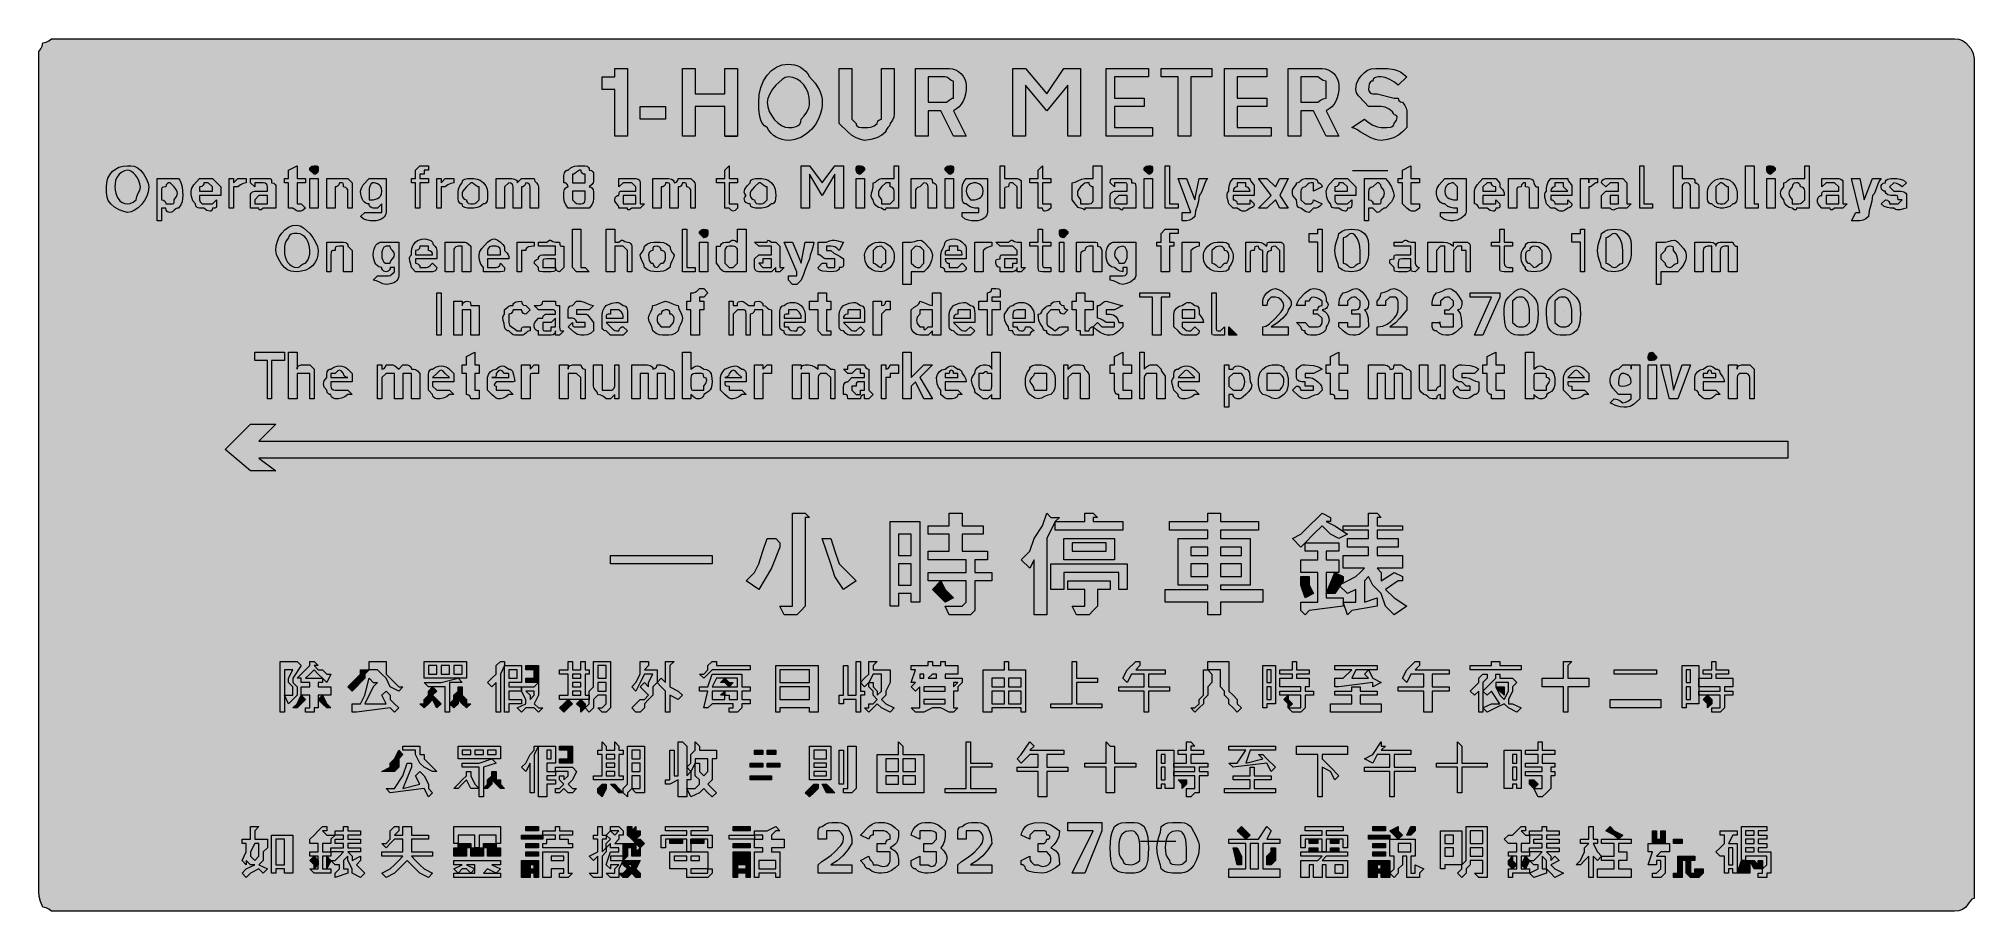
# Model space of a CAD drawing. Header units: metres. Extents: x 10 to 558, y 11 to 258.
import ezdxf

# ---------------------------------------------------------------- set-up
doc = ezdxf.new("R2010")
doc.units = ezdxf.units.M
for name, color, linetype, true_color in [('FILL_FIREBRICK_C36B00', 7, 'Continuous', 0xc36b00), ('FILL_WHITE_FFFFFF', 7, 'Continuous', 0xffffff), ('STROKE_WHITE_FFFFFF', 7, 'Continuous', 0xffffff)]:
    doc.layers.add(name, color=color, linetype=linetype, true_color=true_color)

msp = doc.modelspace()

# ---------------------------------------------------------------- hatches: boundary and pattern name
at = {"layer": 'FILL_FIREBRICK_C36B00', "true_color": 0xc36b00}
h = msp.add_hatch(color=7, dxfattribs=at)
h.dxf.hatch_style = 1
h.paths.add_polyline_path([(552.54, 258.22), (553.8, 258.09), (554.83, 257.73), (555.75, 257.04), (557.14, 255.43), (557.56, 254.72), (557.85, 254.04), (558.11, 252.65), (558.15, 251.04), (558.15, 18.24), (558.15, 14.64), (557.75, 14.59), (557.44, 14.43), (556.95, 13.89), (556.46, 13.12), (555.75, 12.24), (554.83, 11.55), (553.8, 11.19), (552.54, 11.06), (550.95, 11.04), (16.95, 11.04), (13.35, 11.04), (12.6, 11.64), (11.83, 12.05), (10.95, 12.24), (10.26, 13.85), (9.9, 15.24), (9.77, 16.63), (9.75, 18.24), (9.75, 251.04), (9.75, 254.64), (10.35, 255.39), (10.76, 256.16), (10.95, 257.04), (11.83, 257.23), (12.6, 257.64), (13.35, 258.24), (16.95, 258.24), (550.95, 258.24), (552.54, 258.22)])
at = {"layer": 'FILL_WHITE_FFFFFF', "true_color": 0xffffff}
h = msp.add_hatch(color=7, dxfattribs=at)
h.dxf.hatch_style = 1
h.paths.add_polyline_path([(172.95, 230.64), (172.95, 243.84), (169.35, 243.84), (169.35, 247.44), (170.55, 247.44), (172.95, 247.44), (172.95, 248.64), (172.95, 249.84), (176.55, 249.84), (176.55, 230.64), (172.95, 230.64)])
h = msp.add_hatch(color=7, dxfattribs=at)
h.dxf.hatch_style = 1
h.paths.add_polyline_path([(204.15, 239.04), (195.75, 239.04), (195.75, 230.64), (192.15, 230.64), (192.15, 249.84), (195.75, 249.84), (195.75, 242.64), (204.15, 242.64), (204.15, 249.84), (207.75, 249.84), (207.75, 230.64), (204.15, 230.64), (204.15, 239.04)])
h = msp.add_hatch(color=7, dxfattribs=at)
h.dxf.hatch_style = 1
h.paths.add_polyline_path([(223.93, 250.81), (224.79, 250.53), (225.6, 250.14), (226.36, 249.63), (227.04, 249.01), (227.65, 248.28), (228.15, 247.44), (229.72, 245.64), (230.85, 243.84), (231.24, 242.94), (231.52, 242.04), (231.69, 241.14), (231.75, 240.24), (231.69, 239.13), (231.53, 238.05), (231.28, 237.02), (230.92, 236.02), (229.98, 234.19), (228.75, 232.59), (227.3, 231.28), (225.67, 230.28), (223.94, 229.66), (223.05, 229.5), (222.15, 229.44), (221.25, 229.5), (220.37, 229.66), (219.51, 229.95), (218.7, 230.34), (217.94, 230.85), (217.26, 231.46), (216.65, 232.2), (216.15, 233.04), (215.36, 233.6), (214.76, 234.33), (214.34, 235.21), (214.05, 236.19), (213.79, 238.27), (213.75, 240.24), (213.91, 242.43), (214.39, 244.46), (215.14, 246.29), (216.15, 247.89), (217.38, 249.2), (218.81, 250.2), (219.59, 250.56), (220.41, 250.82), (221.26, 250.98), (222.15, 251.04), (223.05, 250.98), (223.93, 250.81)])
h.paths.add_polyline_path([(220.35, 246.69), (218.55, 245.04), (217.67, 243.95), (216.9, 242.64), (216.36, 241.33), (216.15, 240.24), (216.31, 238.9), (216.75, 237.6), (217.42, 236.38), (218.25, 235.29), (219.2, 234.37), (220.2, 233.66), (221.2, 233.2), (222.15, 233.04), (223.22, 233.08), (224.4, 233.34), (224.93, 233.63), (225.36, 234.05), (225.64, 234.65), (225.75, 235.44), (226.63, 236.36), (227.4, 237.39), (227.94, 238.65), (228.1, 239.39), (228.15, 240.24), (228.04, 241.58), (227.72, 242.88), (227.2, 244.1), (226.5, 245.19), (225.63, 246.11), (224.61, 246.82), (223.44, 247.28), (222.15, 247.44), (221.25, 247.23), (220.35, 246.69)], flags=16)
h = msp.add_hatch(color=7, dxfattribs=at)
h.dxf.hatch_style = 1
h.paths.add_polyline_path([(240.15, 237.84), (240.15, 236.64), (240.15, 235.44), (241.35, 234.24), (241.4, 233.84), (241.56, 233.55), (242.1, 233.19), (242.87, 233.06), (243.75, 233.04), (244.65, 233.06), (245.55, 233.19), (246.45, 233.55), (247.35, 234.24), (247.4, 234.64), (247.54, 234.93), (247.95, 235.29), (248.55, 235.44), (248.55, 236.64), (248.55, 237.84), (248.55, 249.84), (252.15, 249.84), (252.15, 237.84), (252.13, 236.94), (252, 236.04), (251.64, 235.14), (250.95, 234.24), (250.9, 233.84), (250.76, 233.53), (250.35, 233.04), (249.94, 232.55), (249.8, 232.24), (249.75, 231.84), (248.64, 230.96), (247.2, 230.19), (245.53, 229.65), (243.75, 229.44), (242.66, 229.65), (241.35, 230.19), (240.04, 230.96), (238.95, 231.84), (236.55, 234.24), (236.55, 237.84), (236.55, 249.84), (240.15, 249.84), (240.15, 237.84)])
h = msp.add_hatch(color=7, dxfattribs=at)
h.dxf.hatch_style = 1
h.paths.add_polyline_path([(267.75, 249.84), (268.65, 249.73), (269.51, 249.43), (270.32, 248.95), (271.05, 248.34), (271.66, 247.61), (272.14, 246.8), (272.44, 245.94), (272.55, 245.04), (272.49, 243.75), (272.32, 242.56), (272.04, 241.5), (271.65, 240.54), (271.14, 239.7), (270.52, 238.96), (269.79, 238.35), (268.95, 237.84), (272.55, 230.64), (268.95, 230.64), (265.35, 237.84), (261.75, 237.84), (261.75, 230.64), (258.15, 230.64), (258.15, 249.84), (267.75, 249.84)])
h.paths.add_polyline_path([(266.95, 240.29), (267.26, 240.43), (267.75, 240.84), (268.24, 241.25), (268.55, 241.39), (268.95, 241.44), (268.95, 243.84), (268.95, 246.24), (268.55, 246.29), (268.24, 246.43), (267.75, 246.84), (267.26, 247.25), (266.95, 247.39), (266.55, 247.44), (261.75, 247.44), (261.75, 240.24), (266.55, 240.24), (266.95, 240.29)], flags=16)
h = msp.add_hatch(color=7, dxfattribs=at)
h.dxf.hatch_style = 1
h.paths.add_polyline_path([(285.75, 249.84), (289.35, 249.84), (295.35, 242.64), (300.15, 249.84), (304.95, 249.84), (304.95, 230.64), (301.35, 230.64), (301.35, 245.04), (295.35, 237.84), (289.35, 245.04), (289.35, 230.64), (285.75, 230.64), (285.75, 249.84)])
h = msp.add_hatch(color=7, dxfattribs=at)
h.dxf.hatch_style = 1
h.paths.add_polyline_path([(312.15, 249.84), (324.15, 249.84), (324.15, 247.44), (314.55, 247.44), (314.55, 241.44), (322.95, 241.44), (322.95, 239.04), (314.55, 239.04), (314.55, 233.04), (325.35, 233.04), (325.35, 230.64), (312.15, 230.64), (312.15, 249.84)])
h = msp.add_hatch(color=7, dxfattribs=at)
h.dxf.hatch_style = 1
h.paths.add_polyline_path([(342.15, 247.44), (336.15, 247.44), (336.15, 230.64), (332.55, 230.64), (332.55, 247.44), (327.75, 247.44), (327.75, 249.84), (342.15, 249.84), (342.15, 247.44)])
h = msp.add_hatch(color=7, dxfattribs=at)
h.dxf.hatch_style = 1
h.paths.add_polyline_path([(345.75, 249.84), (357.75, 249.84), (357.75, 247.44), (349.35, 247.44), (349.35, 241.44), (357.75, 241.44), (357.75, 239.04), (349.35, 239.04), (349.35, 233.04), (358.95, 233.04), (358.95, 230.64), (345.75, 230.64), (345.75, 249.84)])
h = msp.add_hatch(color=7, dxfattribs=at)
h.dxf.hatch_style = 1
h.paths.add_polyline_path([(373.35, 249.84), (374.25, 249.73), (375.11, 249.43), (375.92, 248.95), (376.65, 248.34), (377.26, 247.61), (377.74, 246.8), (378.04, 245.94), (378.15, 245.04), (378.09, 243.75), (377.92, 242.56), (377.64, 241.5), (377.25, 240.54), (376.74, 239.7), (376.12, 238.96), (375.39, 238.35), (374.55, 237.84), (378.15, 230.64), (374.55, 230.64), (370.95, 237.84), (367.35, 237.84), (367.35, 230.64), (363.75, 230.64), (363.75, 249.84), (373.35, 249.84)])
h.paths.add_polyline_path([(372.9, 240.84), (373.67, 241.25), (374.55, 241.44), (374.55, 243.84), (374.55, 246.24), (373.67, 246.43), (372.9, 246.84), (372.15, 247.44), (367.35, 247.44), (367.35, 240.24), (372.15, 240.24), (372.9, 240.84)], flags=16)
h = msp.add_hatch(color=7, dxfattribs=at)
h.dxf.hatch_style = 1
h.paths.add_polyline_path([(393.75, 241.44), (394.95, 241.44), (395, 241.04), (395.14, 240.75), (395.55, 240.39), (396.15, 240.24), (396.84, 239.36), (397.2, 238.59), (397.35, 237.84), (397.35, 236.64), (397.35, 235.44), (397.35, 234.24), (397.35, 233.04), (396.15, 231.84), (395.04, 230.96), (393.6, 230.19), (391.93, 229.65), (390.15, 229.44), (389.3, 229.49), (388.54, 229.65), (387.15, 230.19), (384.15, 231.84), (383.4, 232.44), (382.63, 232.85), (381.75, 233.04), (385.35, 235.44), (386.44, 234.56), (387.75, 233.79), (389.06, 233.25), (390.15, 233.04), (391.72, 233.06), (392.85, 233.19), (393.24, 233.33), (393.53, 233.55), (393.69, 233.84), (393.75, 234.24), (394.42, 235.12), (394.65, 235.89), (394.59, 236.2), (394.42, 236.43), (394.14, 236.59), (393.75, 236.64), (393.64, 237.09), (393.36, 237.52), (392.4, 238.29), (391.22, 238.83), (390.15, 239.04), (386.55, 239.04), (385.35, 240.24), (383.7, 242.04), (383.16, 242.94), (382.95, 243.84), (383, 244.69), (383.16, 245.43), (383.7, 246.69), (384.47, 247.72), (385.35, 248.64), (386.27, 249.33), (387.3, 249.69), (388.56, 249.82), (390.15, 249.84), (391.95, 249.8), (393.75, 249.54), (394.65, 249.25), (395.55, 248.83), (396.45, 248.23), (397.35, 247.44), (394.95, 245.04), (393.86, 245.92), (392.55, 246.69), (391.24, 247.23), (390.15, 247.44), (389.27, 247.42), (388.5, 247.29), (387.96, 246.93), (387.8, 246.64), (387.75, 246.24), (387.35, 246.19), (387.06, 246.03), (386.7, 245.49), (386.57, 244.72), (386.55, 243.84), (386.7, 243.24), (387.06, 242.83), (387.35, 242.69), (387.75, 242.64), (388.95, 242.64), (393.75, 241.44)])
h = msp.add_hatch(color=7, dxfattribs=at)
h.dxf.hatch_style = 1
h.paths.add_polyline_path([(180.15, 239.04), (187.35, 239.04), (187.35, 235.44), (180.15, 235.44), (180.15, 239.04)])
h = msp.add_hatch(color=7, dxfattribs=at)
h.dxf.hatch_style = 1
h.paths.add_polyline_path([(36.75, 222.09), (37.65, 221.73), (38.55, 221.04), (39.43, 219.95), (40.2, 218.64), (40.74, 217.33), (40.95, 216.24), (40.79, 214.9), (40.35, 213.6), (39.68, 212.38), (38.85, 211.29), (37.9, 210.37), (36.9, 209.66), (35.9, 209.2), (34.95, 209.04), (33.86, 209.25), (32.55, 209.79), (31.24, 210.56), (30.15, 211.44), (29.46, 212.36), (29.1, 213.39), (28.97, 214.65), (28.95, 216.24), (29.06, 217.53), (29.38, 218.7), (29.9, 219.72), (30.6, 220.59), (31.47, 221.29), (32.49, 221.81), (33.66, 222.13), (34.95, 222.24), (35.85, 222.22), (36.75, 222.09)])
h.paths.add_polyline_path([(33.3, 220.44), (32.55, 219.84), (31.86, 218.94), (31.5, 218.04), (31.37, 217.14), (31.35, 216.24), (31.41, 215.34), (31.57, 214.48), (31.86, 213.67), (32.25, 212.94), (32.76, 212.33), (33.37, 211.85), (34.11, 211.55), (34.95, 211.44), (35.7, 211.59), (36.47, 211.95), (37.35, 212.64), (37.54, 213.54), (37.95, 214.44), (38.36, 215.34), (38.55, 216.24), (38.44, 217.14), (38.16, 218), (37.73, 218.81), (37.2, 219.54), (36.62, 220.15), (36.02, 220.63), (35.45, 220.93), (34.95, 221.04), (34.07, 220.85), (33.3, 220.44)], flags=16)
h = msp.add_hatch(color=7, dxfattribs=at)
h.dxf.hatch_style = 1
h.paths.add_polyline_path([(84.15, 211.44), (85.35, 210.24), (84.45, 209.56), (84, 209.4), (83.55, 209.34), (83.1, 209.4), (82.65, 209.56), (81.75, 210.24), (80.55, 210.24), (80.55, 211.44), (80.55, 217.44), (79.35, 217.44), (79.35, 218.64), (80.55, 218.64), (80.55, 221.04), (82.95, 222.24), (82.95, 218.64), (85.35, 218.64), (85.35, 217.44), (82.95, 217.44), (82.95, 211.44), (84.15, 211.44)])
h = msp.add_hatch(color=7, dxfattribs=at)
h.dxf.hatch_style = 1
h.paths.add_polyline_path([(88.8, 220.44), (88.44, 220.03), (88.15, 219.89), (87.75, 219.84), (86.55, 221.04), (86.6, 221.44), (86.74, 221.73), (87.15, 222.09), (87.75, 222.24), (88.44, 222.22), (88.8, 222.09), (88.93, 221.73), (88.95, 221.04), (88.8, 220.44)])
h = msp.add_hatch(color=7, dxfattribs=at)
h.dxf.hatch_style = 1
h.paths.add_polyline_path([(117.75, 210.24), (116.55, 210.24), (116.55, 217.44), (115.35, 217.44), (115.35, 218.64), (116.55, 218.64), (116.55, 219.84), (116.55, 221.04), (117.75, 222.24), (118.95, 222.24), (120.15, 222.24), (120.15, 221.04), (118.95, 221.04), (118.95, 219.84), (117.75, 219.84), (117.75, 218.64), (120.15, 218.64), (120.15, 217.44), (117.75, 217.44), (117.75, 210.24)])
h = msp.add_hatch(color=7, dxfattribs=at)
h.dxf.hatch_style = 1
h.paths.add_polyline_path([(166.8, 215.49), (166.93, 214.72), (166.95, 213.84), (166.93, 212.94), (166.8, 212.04), (166.44, 211.14), (165.75, 210.24), (163.35, 210.24), (159.75, 210.24), (159.06, 211.14), (158.7, 212.04), (158.57, 212.94), (158.55, 213.84), (158.57, 214.72), (158.7, 215.49), (159.06, 216.03), (159.35, 216.19), (159.75, 216.24), (159.6, 216.84), (159.24, 217.25), (158.95, 217.39), (158.55, 217.44), (158.55, 218.64), (158.57, 219.52), (158.7, 220.29), (159.06, 220.83), (159.35, 220.99), (159.75, 221.04), (160.65, 221.73), (161.55, 222.09), (162.45, 222.22), (163.35, 222.24), (164.55, 222.24), (165.15, 222.09), (165.56, 221.73), (165.7, 221.44), (165.75, 221.04), (166.35, 220.89), (166.76, 220.53), (166.9, 220.24), (166.95, 219.84), (166.95, 218.64), (166.93, 217.93), (166.8, 217.44), (166.44, 216.95), (165.75, 216.24), (166.15, 216.19), (166.44, 216.03), (166.8, 215.49)])
h.paths.add_polyline_path([(160.95, 212.64), (161.66, 211.95), (162.15, 211.59), (162.64, 211.46), (163.35, 211.44), (163.95, 211.59), (164.36, 211.95), (164.5, 212.24), (164.55, 212.64), (164.55, 213.84), (164.55, 215.04), (163.35, 215.04), (160.95, 215.04), (160.95, 213.84), (160.95, 212.64)], flags=16)
h.paths.add_polyline_path([(164.55, 218.64), (164.55, 219.84), (164.15, 219.89), (163.86, 220.03), (163.5, 220.44), (163.35, 221.04), (162.95, 220.99), (162.64, 220.85), (162.15, 220.44), (161.66, 220.03), (161.35, 219.89), (160.95, 219.84), (160.95, 218.64), (160.95, 217.44), (162.15, 217.44), (163.35, 217.44), (164.55, 217.44), (164.55, 218.64)], flags=16)
h = msp.add_hatch(color=7, dxfattribs=at)
h.dxf.hatch_style = 1
h.paths.add_polyline_path([(206.55, 211.44), (207.75, 211.44), (207.75, 210.24), (207.04, 209.56), (206.55, 209.34), (206.06, 209.56), (205.35, 210.24), (204.15, 210.24), (204.15, 211.44), (204.15, 217.44), (201.75, 217.44), (201.75, 218.64), (204.15, 218.64), (204.15, 221.04), (205.35, 222.24), (205.35, 218.64), (207.75, 218.64), (207.75, 217.44), (205.35, 217.44), (205.35, 211.44), (206.55, 211.44)])
h = msp.add_hatch(color=7, dxfattribs=at)
h.dxf.hatch_style = 1
h.paths.add_polyline_path([(225.75, 222.24), (228.15, 222.24), (231.75, 217.44), (235.35, 222.24), (237.75, 222.24), (237.75, 210.24), (235.35, 210.24), (235.35, 219.84), (231.75, 213.84), (228.15, 219.84), (228.15, 210.24), (225.75, 210.24), (225.75, 222.24)])
h = msp.add_hatch(color=7, dxfattribs=at)
h.dxf.hatch_style = 1
h.paths.add_polyline_path([(242.55, 219.84), (242.15, 219.89), (241.86, 220.03), (241.5, 220.44), (241.35, 221.04), (241.37, 221.73), (241.5, 222.09), (241.86, 222.22), (242.55, 222.24), (243.15, 222.09), (243.56, 221.73), (243.7, 221.44), (243.75, 221.04), (242.55, 219.84)])
h = msp.add_hatch(color=7, dxfattribs=at)
h.dxf.hatch_style = 1
h.paths.add_polyline_path([(249.56, 209.73), (249.15, 209.79), (248.55, 210.24), (247.67, 210.45), (246.9, 210.99), (246.36, 211.76), (246.15, 212.64), (245.81, 213.09), (245.64, 213.54), (245.7, 214.44), (245.98, 215.34), (246.15, 216.24), (246.15, 217.44), (246.55, 217.49), (246.86, 217.63), (247.35, 218.04), (247.84, 218.45), (248.15, 218.59), (248.55, 218.64), (252.15, 218.64), (252.15, 222.24), (253.35, 222.24), (253.35, 210.24), (252.15, 210.24), (249.75, 210.24), (249.7, 209.9), (249.56, 209.73)])
h.paths.add_polyline_path([(252.15, 213.84), (252.15, 215.04), (252, 215.64), (251.64, 216.05), (251.35, 216.19), (250.95, 216.24), (250.95, 217.44), (249.75, 217.44), (248.55, 216.24), (247.87, 215.34), (247.71, 214.89), (247.65, 214.44), (247.71, 213.99), (247.87, 213.54), (248.55, 212.64), (248.55, 211.44), (249.75, 211.44), (250.95, 211.44), (252.15, 212.64), (252.15, 213.84)], flags=16)
h = msp.add_hatch(color=7, dxfattribs=at)
h.dxf.hatch_style = 1
h.paths.add_polyline_path([(268.8, 220.44), (268.44, 220.03), (268.15, 219.89), (267.75, 219.84), (266.55, 221.04), (266.6, 221.44), (266.74, 221.73), (267.15, 222.09), (267.75, 222.24), (268.44, 222.22), (268.8, 222.09), (268.93, 221.73), (268.95, 221.04), (268.8, 220.44)])
h = msp.add_hatch(color=7, dxfattribs=at)
h.dxf.hatch_style = 1
h.paths.add_polyline_path([(286.95, 216.24), (285.75, 217.44), (285.06, 217.42), (284.7, 217.29), (284.57, 216.93), (284.55, 216.24), (283.86, 216.22), (283.5, 216.09), (283.37, 215.73), (283.35, 215.04), (283.35, 210.24), (282.15, 210.24), (282.15, 222.24), (283.35, 222.24), (283.35, 218.64), (284.55, 218.64), (286.95, 218.64), (287.55, 218.49), (287.96, 218.13), (288.1, 217.84), (288.15, 217.44), (288.15, 216.24), (288.15, 210.24), (286.95, 210.24), (286.95, 215.04), (286.95, 216.24)])
h = msp.add_hatch(color=7, dxfattribs=at)
h.dxf.hatch_style = 1
h.paths.add_polyline_path([(295.35, 211.44), (296.55, 211.44), (296.55, 210.24), (295.67, 209.56), (294.9, 209.34), (294.59, 209.4), (294.36, 209.56), (294.2, 209.85), (294.15, 210.24), (292.95, 210.24), (292.95, 211.44), (292.95, 217.44), (290.55, 217.44), (290.55, 218.64), (292.95, 218.64), (292.95, 221.04), (294.15, 222.24), (294.15, 218.64), (296.55, 218.64), (296.55, 217.44), (294.15, 217.44), (294.15, 211.44), (295.35, 211.44)])
h = msp.add_hatch(color=7, dxfattribs=at)
h.dxf.hatch_style = 1
h.paths.add_polyline_path([(306.13, 209.73), (306, 209.79), (305.64, 210.07), (304.95, 210.24), (304.55, 210.29), (304.24, 210.45), (303.75, 210.99), (303.26, 211.76), (302.55, 212.64), (302.55, 216.24), (302.55, 217.44), (303.45, 217.63), (304.35, 218.04), (305.25, 218.45), (306.15, 218.64), (308.55, 218.64), (308.55, 222.24), (310.95, 222.24), (310.95, 210.24), (308.55, 210.24), (307.35, 210.24), (306.15, 210.24), (306.13, 209.73)])
h.paths.add_polyline_path([(308.36, 211.95), (308.5, 212.24), (308.55, 212.64), (308.55, 213.84), (308.55, 215.04), (308.55, 216.24), (308.15, 216.29), (307.86, 216.43), (307.5, 216.84), (307.35, 217.44), (306.64, 217.42), (306.15, 217.29), (305.66, 216.93), (304.95, 216.24), (304.27, 215.34), (304.11, 214.89), (304.05, 214.44), (304.11, 213.99), (304.27, 213.54), (304.95, 212.64), (304.95, 211.44), (306.15, 211.44), (307.35, 211.44), (307.95, 211.59), (308.36, 211.95)], flags=16)
h = msp.add_hatch(color=7, dxfattribs=at)
h.dxf.hatch_style = 1
h.paths.add_polyline_path([(325.2, 220.44), (324.84, 220.03), (324.55, 219.89), (324.15, 219.84), (322.95, 221.04), (323, 221.44), (323.14, 221.73), (323.55, 222.09), (324.15, 222.24), (324.84, 222.22), (325.2, 222.09), (325.33, 221.73), (325.35, 221.04), (325.2, 220.44)])
h = msp.add_hatch(color=7, dxfattribs=at)
h.dxf.hatch_style = 1
h.paths.add_polyline_path([(328.95, 222.24), (330.15, 222.24), (330.15, 211.44), (331.35, 211.44), (332.55, 211.44), (332.55, 210.24), (331.35, 210.24), (330.15, 210.24), (328.95, 210.24), (328.95, 211.44), (328.95, 222.24)])
h = msp.add_hatch(color=7, dxfattribs=at)
h.dxf.hatch_style = 1
h.paths.add_polyline_path([(399.75, 211.44), (400.95, 211.44), (400.95, 210.24), (400.05, 209.56), (399.6, 209.4), (399.15, 209.34), (398.7, 209.4), (398.25, 209.56), (397.35, 210.24), (396.15, 211.44), (396.15, 217.44), (394.95, 217.44), (394.95, 218.64), (396.15, 218.64), (396.15, 221.04), (398.55, 222.24), (398.55, 218.64), (400.95, 218.64), (400.95, 217.44), (398.55, 217.44), (398.55, 211.44), (399.75, 211.44)])
h = msp.add_hatch(color=7, dxfattribs=at)
h.dxf.hatch_style = 1
h.paths.add_polyline_path([(463.35, 222.24), (464.55, 222.24), (464.55, 211.44), (465.75, 211.44), (466.95, 211.44), (466.95, 210.24), (465.75, 210.24), (464.55, 210.24), (463.35, 210.24), (463.35, 211.44), (463.35, 222.24)])
h = msp.add_hatch(color=7, dxfattribs=at)
h.dxf.hatch_style = 1
h.paths.add_polyline_path([(477.75, 216.24), (477.7, 216.64), (477.56, 216.93), (477.15, 217.29), (476.55, 217.44), (475.95, 217.29), (475.54, 216.93), (475.4, 216.64), (475.35, 216.24), (475.35, 215.04), (475.35, 210.24), (472.95, 210.24), (472.95, 222.24), (475.35, 222.24), (475.35, 218.64), (476.55, 218.64), (477.75, 218.64), (478.44, 218.62), (478.8, 218.49), (478.93, 218.13), (478.95, 217.44), (479.35, 217.39), (479.64, 217.25), (480, 216.84), (480.15, 216.24), (480.15, 210.24), (477.75, 210.24), (477.75, 215.04), (477.75, 216.24)])
h = msp.add_hatch(color=7, dxfattribs=at)
h.dxf.hatch_style = 1
h.paths.add_polyline_path([(493.35, 222.24), (495.75, 222.24), (495.75, 211.44), (496.95, 211.44), (496.95, 210.24), (495.75, 210.24), (494.55, 210.24), (493.35, 210.24), (493.35, 211.44), (493.35, 222.24)])
h = msp.add_hatch(color=7, dxfattribs=at)
h.dxf.hatch_style = 1
h.paths.add_polyline_path([(500.55, 219.84), (500.15, 219.89), (499.86, 220.03), (499.5, 220.44), (499.35, 221.04), (499.37, 221.73), (499.5, 222.09), (499.86, 222.22), (500.55, 222.24), (501.15, 222.09), (501.56, 221.73), (501.7, 221.44), (501.75, 221.04), (500.55, 219.84)])
h = msp.add_hatch(color=7, dxfattribs=at)
h.dxf.hatch_style = 1
h.paths.add_polyline_path([(507.56, 209.73), (507.15, 209.79), (506.55, 210.24), (505.67, 210.45), (504.9, 210.99), (504.36, 211.76), (504.15, 212.64), (503.48, 213.54), (503.31, 213.99), (503.25, 214.44), (503.31, 214.89), (503.48, 215.34), (504.15, 216.24), (504.15, 217.44), (504.55, 217.49), (504.86, 217.63), (505.35, 218.04), (505.84, 218.45), (506.15, 218.59), (506.55, 218.64), (510.15, 218.64), (510.15, 222.24), (511.35, 222.24), (511.35, 210.24), (510.15, 210.24), (508.95, 210.24), (507.75, 210.24), (507.7, 209.9), (507.56, 209.73)])
h.paths.add_polyline_path([(508.95, 211.59), (509.44, 211.95), (510.15, 212.64), (510.15, 213.84), (510.15, 215.04), (510, 215.64), (509.64, 216.05), (509.35, 216.19), (508.95, 216.24), (508.8, 216.84), (508.44, 217.25), (508.15, 217.39), (507.75, 217.44), (507.15, 217.29), (506.74, 216.93), (506.6, 216.64), (506.55, 216.24), (505.87, 215.34), (505.71, 214.89), (505.65, 214.44), (505.71, 213.99), (505.87, 213.54), (506.55, 212.64), (506.55, 211.44), (507.75, 211.44), (508.46, 211.46), (508.95, 211.59)], flags=16)
h = msp.add_hatch(color=7, dxfattribs=at)
h.dxf.hatch_style = 1
h.paths.add_polyline_path([(49.75, 218.14), (50.04, 217.55), (50.4, 216.24), (50.55, 213.84), (50.53, 212.94), (50.4, 212.04), (50.04, 211.14), (49.35, 210.24), (48.95, 210.19), (48.64, 210.05), (48.15, 209.64), (47.66, 209.23), (47.35, 209.09), (46.95, 209.04), (46.55, 209.09), (46.26, 209.23), (45.9, 209.64), (45.75, 210.24), (44.55, 210.24), (44.55, 206.64), (43.35, 206.64), (43.35, 218.64), (44.55, 218.64), (49.35, 218.64), (49.75, 218.14)])
h.paths.add_polyline_path([(44.7, 216.09), (44.57, 215.73), (44.55, 215.04), (44.55, 213.84), (44.55, 212.64), (45.15, 212.49), (45.56, 212.13), (45.7, 211.84), (45.75, 211.44), (46.95, 211.44), (47.64, 211.46), (48, 211.59), (48.13, 211.95), (48.15, 212.64), (48.82, 213.54), (48.99, 213.99), (49.05, 214.44), (48.99, 214.89), (48.82, 215.34), (48.15, 216.24), (46.95, 217.44), (46.55, 217.39), (46.26, 217.25), (45.9, 216.84), (45.75, 216.24), (45.06, 216.22), (44.7, 216.09)], flags=16)
h = msp.add_hatch(color=7, dxfattribs=at)
h.dxf.hatch_style = 1
h.paths.add_polyline_path([(54.95, 210.29), (54.66, 210.43), (54.3, 210.84), (54.15, 211.44), (53.46, 212.34), (53.1, 213.24), (52.97, 214.14), (52.95, 215.04), (53.16, 215.94), (53.7, 216.84), (55.35, 218.64), (58.95, 218.64), (61.35, 216.24), (61.35, 213.84), (55.35, 213.84), (55.35, 212.64), (55.5, 212.04), (55.86, 211.63), (56.15, 211.49), (56.55, 211.44), (57.75, 211.44), (58.95, 211.44), (60.15, 212.64), (60.15, 211.44), (60.13, 210.75), (60, 210.39), (59.64, 210.26), (58.95, 210.24), (58.9, 209.85), (58.74, 209.56), (58.51, 209.4), (58.2, 209.34), (57.43, 209.56), (56.55, 210.24), (55.35, 210.24), (54.95, 210.29)])
h.paths.add_polyline_path([(58.95, 216.24), (57.75, 217.44), (56.55, 217.44), (56.5, 217.04), (56.36, 216.75), (55.95, 216.39), (55.35, 216.24), (55.35, 215.04), (58.95, 215.04), (58.95, 216.24)], flags=16)
h = msp.add_hatch(color=7, dxfattribs=at)
h.dxf.hatch_style = 1
h.paths.add_polyline_path([(66.15, 218.64), (68.55, 218.64), (68.55, 217.44), (67.67, 217.25), (66.9, 216.84), (66.15, 216.24), (64.95, 216.24), (64.95, 215.04), (64.95, 210.24), (63.75, 210.24), (63.75, 218.64), (64.95, 218.64), (64.95, 217.44), (66.15, 218.64)])
h = msp.add_hatch(color=7, dxfattribs=at)
h.dxf.hatch_style = 1
h.paths.add_polyline_path([(69.75, 210.24), (69.75, 212.64), (69.75, 213.84), (69.8, 214.24), (69.94, 214.53), (70.35, 214.89), (70.95, 215.04), (72.15, 215.04), (73.35, 215.04), (74.55, 215.04), (74.55, 216.24), (74.5, 216.64), (74.36, 216.93), (73.95, 217.29), (73.35, 217.44), (72.15, 217.44), (70.95, 217.44), (70.95, 216.24), (69.75, 217.44), (69.75, 218.64), (70.95, 218.64), (72.15, 218.64), (74.55, 218.64), (75.24, 218.62), (75.6, 218.49), (75.73, 218.13), (75.75, 217.44), (76.35, 217.29), (76.76, 216.93), (76.9, 216.64), (76.95, 216.24), (76.95, 215.04), (76.95, 211.44), (76.95, 210.24), (75.75, 210.24), (74.55, 210.24), (73.35, 210.24), (72.75, 209.79), (72.34, 209.73), (72.2, 209.9), (72.15, 210.24), (70.95, 210.24), (69.75, 210.24)])
h.paths.add_polyline_path([(74.55, 211.44), (74.55, 212.64), (74.55, 213.84), (73.35, 213.84), (72.15, 213.84), (70.95, 212.64), (70.95, 211.44), (72.15, 211.44), (73.35, 211.44), (74.55, 211.44)], flags=16)
h = msp.add_hatch(color=7, dxfattribs=at)
h.dxf.hatch_style = 1
h.paths.add_polyline_path([(86.55, 210.24), (86.55, 218.64), (88.95, 218.64), (88.95, 210.24), (86.55, 210.24)])
h = msp.add_hatch(color=7, dxfattribs=at)
h.dxf.hatch_style = 1
h.paths.add_polyline_path([(94.8, 216.84), (94.44, 216.43), (94.15, 216.29), (93.75, 216.24), (93.75, 215.04), (93.75, 210.24), (91.35, 210.24), (91.35, 218.64), (93.75, 218.64), (94.95, 218.64), (97.35, 218.64), (98.55, 217.44), (98.55, 216.24), (98.55, 210.24), (97.35, 210.24), (97.35, 215.04), (97.3, 215.44), (97.16, 215.73), (96.75, 216.09), (96.15, 216.24), (96.13, 216.93), (96, 217.29), (95.64, 217.42), (94.95, 217.44), (94.8, 216.84)])
h = msp.add_hatch(color=7, dxfattribs=at)
h.dxf.hatch_style = 1
h.paths.add_polyline_path([(108.15, 209.04), (108.09, 208.59), (107.92, 208.16), (107.64, 207.75), (107.25, 207.39), (106.74, 207.08), (106.12, 206.85), (105.39, 206.69), (104.55, 206.64), (103.65, 206.66), (102.75, 206.79), (101.85, 207.15), (100.95, 207.84), (102.15, 209.04), (104.55, 209.04), (106.95, 209.04), (106.95, 210.24), (106.95, 211.44), (105.75, 210.24), (104.55, 210.24), (103.95, 210.39), (103.54, 210.75), (103.4, 211.04), (103.35, 211.44), (102.9, 211.5), (102.47, 211.66), (102.06, 211.95), (101.7, 212.34), (101.39, 212.85), (101.16, 213.46), (101, 214.2), (100.95, 215.04), (101.16, 215.94), (101.7, 216.84), (103.35, 218.64), (104.55, 218.64), (105.75, 218.64), (106.95, 218.64), (108.15, 218.64), (108.15, 209.04)])
h.paths.add_polyline_path([(103.95, 217.14), (103.54, 216.43), (103.4, 215.83), (103.35, 215.04), (103.35, 212.64), (104.55, 212.64), (104.92, 212.68), (105.75, 212.94), (106.19, 213.23), (106.57, 213.65), (106.85, 214.25), (106.95, 215.04), (106.85, 215.83), (106.57, 216.43), (106.19, 216.85), (105.75, 217.14), (104.92, 217.4), (104.55, 217.44), (104.36, 217.4), (103.95, 217.14)], flags=16)
h = msp.add_hatch(color=7, dxfattribs=at)
h.dxf.hatch_style = 1
h.paths.add_polyline_path([(124.95, 218.64), (127.35, 218.64), (127.35, 217.44), (126.47, 217.25), (125.7, 216.84), (124.95, 216.24), (123.75, 216.24), (123.75, 215.04), (123.75, 210.24), (122.55, 210.24), (122.55, 218.64), (123.75, 218.64), (123.75, 217.44), (124.95, 218.64)])
h = msp.add_hatch(color=7, dxfattribs=at)
h.dxf.hatch_style = 1
h.paths.add_polyline_path([(128.7, 215.64), (129.06, 216.54), (129.75, 217.44), (129.8, 217.84), (129.96, 218.13), (130.5, 218.49), (131.27, 218.62), (132.15, 218.64), (133.05, 218.62), (133.95, 218.49), (134.85, 218.13), (135.75, 217.44), (136.44, 216.54), (136.8, 215.64), (136.93, 214.74), (136.95, 213.84), (136.93, 212.96), (136.8, 212.19), (136.44, 211.65), (136.15, 211.49), (135.75, 211.44), (134.85, 210.75), (133.95, 210.39), (133.05, 210.26), (132.15, 210.24), (131.27, 210.26), (130.5, 210.39), (129.96, 210.75), (129.8, 211.04), (129.75, 211.44), (129.35, 211.49), (129.06, 211.65), (128.7, 212.19), (128.57, 212.96), (128.55, 213.84), (128.57, 214.74), (128.7, 215.64)])
h.paths.add_polyline_path([(130.26, 215.53), (129.9, 215.04), (129.77, 214.55), (129.75, 213.84), (129.9, 213.24), (130.26, 212.83), (130.55, 212.69), (130.95, 212.64), (131, 212.24), (131.14, 211.95), (131.55, 211.59), (132.15, 211.44), (132.86, 211.46), (133.35, 211.59), (133.84, 211.95), (134.55, 212.64), (134.55, 213.84), (134.55, 216.24), (134.15, 216.29), (133.84, 216.43), (133.35, 216.84), (132.86, 217.25), (132.55, 217.39), (132.15, 217.44), (130.95, 216.24), (130.26, 215.53)], flags=16)
h = msp.add_hatch(color=7, dxfattribs=at)
h.dxf.hatch_style = 1
h.paths.add_polyline_path([(142.95, 218.64), (143.83, 218.62), (144.6, 218.49), (145.14, 218.13), (145.3, 217.84), (145.35, 217.44), (146.55, 218.64), (147.75, 218.64), (150.15, 218.64), (150.2, 218.24), (150.34, 217.93), (150.75, 217.44), (151.16, 216.95), (151.3, 216.64), (151.35, 216.24), (151.35, 210.24), (148.95, 210.24), (148.95, 215.04), (148.95, 216.24), (148.9, 216.64), (148.76, 216.93), (148.35, 217.29), (147.75, 217.44), (147.6, 216.84), (147.24, 216.43), (146.95, 216.29), (146.55, 216.24), (146.55, 215.04), (146.55, 210.24), (144.15, 210.24), (144.15, 215.04), (144.15, 216.24), (144.1, 216.64), (143.96, 216.93), (143.55, 217.29), (142.95, 217.44), (141.75, 216.24), (141.75, 215.04), (141.75, 210.24), (139.35, 210.24), (139.35, 218.64), (141.75, 218.64), (142.95, 218.64)])
h = msp.add_hatch(color=7, dxfattribs=at)
h.dxf.hatch_style = 1
h.paths.add_polyline_path([(174.15, 210.24), (174.1, 210.64), (173.96, 210.95), (173.55, 211.44), (173.14, 211.93), (173, 212.24), (172.95, 212.64), (173.1, 213.24), (173.46, 213.65), (173.75, 213.79), (174.15, 213.84), (174.17, 214.53), (174.3, 214.89), (174.66, 215.02), (175.35, 215.04), (176.55, 215.04), (177.75, 215.04), (178.95, 215.04), (178.95, 216.24), (177.75, 217.44), (176.55, 217.44), (175.35, 217.44), (174.15, 216.24), (174.15, 217.44), (174.15, 218.64), (175.35, 218.64), (176.55, 218.64), (178.95, 218.64), (179.55, 218.49), (179.96, 218.13), (180.1, 217.84), (180.15, 217.44), (180.15, 216.24), (180.15, 215.04), (180.15, 211.44), (181.35, 211.44), (180.15, 210.24), (178.95, 210.24), (177.75, 210.24), (177.15, 209.79), (176.74, 209.73), (176.6, 209.9), (176.55, 210.24), (175.35, 210.24), (174.15, 210.24)])
h.paths.add_polyline_path([(178.95, 211.44), (178.95, 212.64), (178.95, 213.84), (177.75, 213.84), (176.55, 213.84), (175.35, 213.84), (175.35, 212.64), (175.35, 211.44), (176.55, 211.44), (177.75, 211.44), (178.95, 211.44)], flags=16)
h = msp.add_hatch(color=7, dxfattribs=at)
h.dxf.hatch_style = 1
h.paths.add_polyline_path([(187.35, 218.64), (188.23, 218.62), (189, 218.49), (189.54, 218.13), (189.7, 217.84), (189.75, 217.44), (190.15, 217.49), (190.44, 217.63), (190.8, 218.04), (190.95, 218.64), (192.15, 218.64), (194.55, 218.64), (195.24, 217.93), (195.6, 217.44), (195.73, 216.95), (195.75, 216.24), (195.75, 210.24), (194.55, 210.24), (194.55, 215.04), (194.5, 215.44), (194.36, 215.73), (193.95, 216.09), (193.35, 216.24), (193.33, 216.93), (193.2, 217.29), (192.84, 217.42), (192.15, 217.44), (192, 216.84), (191.64, 216.43), (191.35, 216.29), (190.95, 216.24), (190.95, 215.04), (190.95, 210.24), (188.55, 210.24), (188.55, 215.04), (188.55, 216.24), (188.53, 216.93), (188.4, 217.29), (188.04, 217.42), (187.35, 217.44), (187.2, 216.84), (186.84, 216.43), (186.55, 216.29), (186.15, 216.24), (186.15, 215.04), (186.15, 210.24), (183.75, 210.24), (183.75, 218.64), (186.15, 218.64), (187.35, 218.64)])
h = msp.add_hatch(color=7, dxfattribs=at)
h.dxf.hatch_style = 1
h.paths.add_polyline_path([(209.66, 214.74), (209.69, 215.19), (209.85, 215.64), (210.49, 216.54), (211.35, 217.44), (211.4, 217.84), (211.56, 218.13), (212.1, 218.49), (212.87, 218.62), (213.75, 218.64), (214.65, 218.62), (215.55, 218.49), (216.45, 218.13), (217.35, 217.44), (218.04, 216.54), (218.4, 215.64), (218.53, 214.74), (218.55, 213.84), (218.53, 212.96), (218.4, 212.19), (218.04, 211.65), (217.75, 211.49), (217.35, 211.44), (216.45, 210.75), (215.55, 210.39), (214.65, 210.26), (213.75, 210.24), (212.87, 210.26), (212.1, 210.39), (211.56, 210.75), (211.4, 211.04), (211.35, 211.44), (210.9, 211.49), (210.49, 211.65), (210.13, 211.88), (209.85, 212.19), (209.69, 212.55), (209.66, 212.96), (209.81, 213.39), (210.15, 213.84), (209.81, 214.29), (209.66, 214.74)])
h.paths.add_polyline_path([(211.86, 215.53), (211.5, 215.04), (211.37, 214.55), (211.35, 213.84), (211.5, 213.24), (211.86, 212.83), (212.15, 212.69), (212.55, 212.64), (212.6, 212.24), (212.74, 211.95), (213.15, 211.59), (213.75, 211.44), (214.46, 211.46), (214.95, 211.59), (215.44, 211.95), (216.15, 212.64), (216.15, 213.84), (216.15, 216.24), (215.75, 216.29), (215.44, 216.43), (214.95, 216.84), (214.46, 217.25), (214.15, 217.39), (213.75, 217.44), (212.55, 216.24), (211.86, 215.53)], flags=16)
h = msp.add_hatch(color=7, dxfattribs=at)
h.dxf.hatch_style = 1
h.paths.add_polyline_path([(241.35, 210.24), (241.35, 218.64), (243.75, 218.64), (243.75, 210.24), (241.35, 210.24)])
h = msp.add_hatch(color=7, dxfattribs=at)
h.dxf.hatch_style = 1
h.paths.add_polyline_path([(259.35, 216.24), (258.75, 216.09), (258.34, 215.73), (258.2, 215.44), (258.15, 215.04), (258.15, 210.24), (256.95, 210.24), (256.95, 218.64), (258.15, 218.64), (260.55, 218.64), (261.75, 218.64), (262.44, 218.62), (262.8, 218.49), (262.93, 218.13), (262.95, 217.44), (263.35, 217.39), (263.64, 217.25), (264, 216.84), (264.15, 216.24), (264.15, 210.24), (261.75, 210.24), (261.75, 215.04), (261.75, 216.24), (261.7, 216.64), (261.56, 216.93), (261.15, 217.29), (260.55, 217.44), (259.35, 216.24)])
h = msp.add_hatch(color=7, dxfattribs=at)
h.dxf.hatch_style = 1
h.paths.add_polyline_path([(266.55, 210.24), (266.55, 218.64), (268.95, 218.64), (268.95, 210.24), (266.55, 210.24)])
h = msp.add_hatch(color=7, dxfattribs=at)
h.dxf.hatch_style = 1
h.paths.add_polyline_path([(278.49, 208.59), (278.32, 208.16), (278.04, 207.75), (277.65, 207.39), (277.14, 207.08), (276.52, 206.85), (275.79, 206.69), (274.95, 206.64), (274.05, 206.66), (273.15, 206.79), (272.25, 207.15), (271.35, 207.84), (271.35, 209.04), (274.95, 209.04), (276.15, 209.04), (276.15, 210.24), (274.95, 210.24), (274.2, 210.39), (273.43, 210.75), (272.55, 211.44), (272.15, 211.5), (271.86, 211.66), (271.64, 211.95), (271.5, 212.34), (271.37, 213.46), (271.35, 215.04), (271.37, 215.94), (271.5, 216.84), (271.86, 217.74), (272.55, 218.64), (274.95, 218.64), (276.15, 218.64), (277.35, 218.64), (278.55, 218.64), (278.55, 209.04), (278.49, 208.59)])
h.paths.add_polyline_path([(273.75, 217.14), (273.31, 216.85), (272.92, 216.43), (272.65, 215.83), (272.55, 215.04), (272.74, 214.16), (273.15, 213.39), (273.75, 212.64), (274.95, 212.64), (275.32, 212.68), (276.15, 212.94), (276.59, 213.23), (276.97, 213.65), (277.25, 214.25), (277.35, 215.04), (277.25, 215.83), (276.97, 216.43), (276.59, 216.85), (276.15, 217.14), (275.32, 217.4), (274.95, 217.44), (274.57, 217.4), (273.75, 217.14)], flags=16)
h = msp.add_hatch(color=7, dxfattribs=at)
h.dxf.hatch_style = 1
h.paths.add_polyline_path([(313.35, 210.24), (313.35, 212.64), (313.35, 213.84), (313.4, 214.24), (313.54, 214.53), (313.95, 214.89), (314.55, 215.04), (315.75, 215.04), (316.95, 215.04), (318.15, 215.04), (318.15, 216.24), (318.13, 216.93), (318, 217.29), (317.64, 217.42), (316.95, 217.44), (315.75, 217.44), (314.55, 217.44), (314.55, 216.24), (313.35, 217.44), (313.37, 218.13), (313.5, 218.49), (313.86, 218.62), (314.55, 218.64), (316.95, 218.64), (318.15, 218.64), (318.84, 218.62), (319.2, 218.49), (319.33, 218.13), (319.35, 217.44), (320.04, 217.42), (320.4, 217.29), (320.53, 216.93), (320.55, 216.24), (320.55, 215.04), (320.55, 211.44), (320.55, 210.24), (319.35, 210.24), (318.15, 210.24), (316.95, 210.24), (316.8, 209.79), (316.66, 209.71), (316.44, 209.73), (315.75, 210.24), (314.55, 210.24), (313.35, 210.24)])
h.paths.add_polyline_path([(318.15, 211.44), (318.15, 212.64), (318.15, 213.84), (316.95, 213.84), (315.75, 213.84), (314.55, 212.64), (314.57, 211.95), (314.7, 211.59), (315.06, 211.46), (315.75, 211.44), (316.95, 211.44), (318.15, 211.44)], flags=16)
h = msp.add_hatch(color=7, dxfattribs=at)
h.dxf.hatch_style = 1
h.paths.add_polyline_path([(322.95, 210.24), (322.95, 218.64), (325.35, 218.64), (325.35, 210.24), (322.95, 210.24)])
h = msp.add_hatch(color=7, dxfattribs=at)
h.dxf.hatch_style = 1
h.paths.add_polyline_path([(332.55, 218.64), (334.95, 218.64), (337.35, 212.64), (338.55, 218.64), (340.95, 218.64), (340.55, 218.14), (340.24, 217.55), (339.75, 216.24), (339.26, 214.93), (338.95, 214.34), (338.55, 213.84), (338.36, 212.23), (337.95, 210.84), (337.54, 209.45), (337.35, 207.84), (336.6, 207.24), (335.83, 206.83), (334.95, 206.64), (333.75, 206.64), (333.75, 209.04), (334.95, 209.04), (336.15, 209.04), (332.55, 218.64)])
h = msp.add_hatch(color=7, dxfattribs=at)
h.dxf.hatch_style = 1
h.paths.add_polyline_path([(346.95, 211.44), (346.78, 212.34), (346.5, 213.24), (346.44, 214.14), (346.61, 214.59), (346.95, 215.04), (346.97, 215.94), (347.1, 216.84), (347.46, 217.74), (348.15, 218.64), (352.95, 218.64), (353, 218.24), (353.14, 217.93), (353.55, 217.44), (353.96, 216.95), (354.1, 216.64), (354.15, 216.24), (354.15, 213.84), (348.15, 213.84), (348.15, 212.64), (348.55, 212.59), (348.84, 212.45), (349.2, 212.04), (349.35, 211.44), (350.55, 211.44), (352.95, 211.44), (352.95, 212.64), (354.15, 211.44), (354.1, 211.04), (353.96, 210.75), (353.55, 210.39), (352.95, 210.24), (352.05, 209.56), (351.6, 209.4), (351.15, 209.34), (350.7, 209.4), (350.25, 209.56), (349.35, 210.24), (348.15, 210.24), (346.95, 211.44)])
h.paths.add_polyline_path([(352.8, 215.64), (352.44, 216.05), (352.15, 216.19), (351.75, 216.24), (351.75, 217.44), (349.35, 217.44), (349.35, 216.24), (348.95, 216.19), (348.66, 216.05), (348.3, 215.64), (348.15, 215.04), (352.95, 215.04), (352.8, 215.64)], flags=16)
h = msp.add_hatch(color=7, dxfattribs=at)
h.dxf.hatch_style = 1
h.paths.add_polyline_path([(360.15, 212.64), (357.75, 210.24), (355.35, 210.24), (358.95, 213.84), (355.35, 218.64), (357.75, 218.64), (360.15, 216.24), (361.35, 218.64), (363.75, 218.64), (361.35, 213.84), (363.75, 210.24), (361.35, 210.24), (360.15, 212.64)])
h = msp.add_hatch(color=7, dxfattribs=at)
h.dxf.hatch_style = 1
h.paths.add_polyline_path([(369.75, 211.44), (370.15, 211.49), (370.44, 211.63), (370.8, 212.04), (370.95, 212.64), (373.35, 211.44), (372.64, 210.75), (372.15, 210.39), (371.66, 210.26), (370.95, 210.24), (369.75, 209.04), (368.87, 209.23), (368.1, 209.64), (367.35, 210.24), (366.95, 210.29), (366.66, 210.45), (366.3, 210.99), (366.17, 211.76), (366.15, 212.64), (365.46, 213.35), (365.1, 213.84), (364.97, 214.33), (364.95, 215.04), (365, 215.44), (365.14, 215.75), (365.55, 216.24), (365.96, 216.73), (366.1, 217.04), (366.15, 217.44), (366.55, 217.49), (366.86, 217.63), (367.35, 218.04), (367.84, 218.45), (368.15, 218.59), (368.55, 218.64), (370.95, 218.64), (371.55, 218.49), (371.96, 218.13), (372.1, 217.84), (372.15, 217.44), (372.55, 217.39), (372.84, 217.25), (373.2, 216.84), (373.35, 216.24), (370.95, 215.04), (370.95, 216.24), (370.95, 217.44), (370.24, 217.42), (369.75, 217.29), (369.26, 216.93), (368.55, 216.24), (367.95, 216.09), (367.54, 215.73), (367.4, 215.44), (367.35, 215.04), (367.35, 212.64), (368.55, 211.44), (369.75, 211.44)])
h = msp.add_hatch(color=7, dxfattribs=at)
h.dxf.hatch_style = 1
h.paths.add_polyline_path([(376.55, 210.29), (376.26, 210.43), (375.9, 210.84), (375.75, 211.44), (375.06, 212.34), (374.7, 213.24), (374.57, 214.14), (374.55, 215.04), (374.76, 215.94), (375.3, 216.84), (376.95, 218.64), (380.55, 218.64), (382.95, 216.24), (382.95, 213.84), (376.95, 213.84), (376.95, 212.64), (377.1, 212.04), (377.46, 211.63), (377.75, 211.49), (378.15, 211.44), (379.35, 211.44), (380.55, 211.44), (381.75, 212.64), (381.75, 211.44), (381.73, 210.75), (381.6, 210.39), (381.24, 210.26), (380.55, 210.24), (380.5, 209.85), (380.34, 209.56), (380.11, 209.4), (379.8, 209.34), (379.03, 209.56), (378.15, 210.24), (376.95, 210.24), (376.55, 210.29)])
h.paths.add_polyline_path([(380.55, 216.24), (379.35, 217.44), (378.15, 217.44), (378.1, 217.04), (377.96, 216.75), (377.55, 216.39), (376.95, 216.24), (376.95, 215.04), (380.55, 215.04), (380.55, 216.24)], flags=16)
h = msp.add_hatch(color=7, dxfattribs=at)
h.dxf.hatch_style = 1
h.paths.add_polyline_path([(392.23, 217.55), (393, 216.24), (393.54, 214.93), (393.75, 213.84), (393.54, 212.94), (393, 212.04), (391.35, 210.24), (390.95, 210.19), (390.64, 210.05), (390.15, 209.64), (389.66, 209.23), (389.35, 209.09), (388.95, 209.04), (387.75, 210.24), (386.55, 210.24), (386.55, 206.64), (385.35, 206.64), (385.35, 218.64), (386.55, 218.64), (387.75, 218.64), (391.35, 218.64), (392.23, 217.55)])
h.paths.add_polyline_path([(386.74, 215.73), (386.6, 215.44), (386.55, 215.04), (386.55, 213.84), (386.55, 212.64), (387.15, 212.49), (387.56, 212.13), (387.7, 211.84), (387.75, 211.44), (388.95, 211.44), (389.64, 211.46), (390, 211.59), (390.13, 211.95), (390.15, 212.64), (390.82, 213.54), (390.99, 213.99), (391.05, 214.44), (390.99, 214.89), (390.82, 215.34), (390.15, 216.24), (390, 216.84), (389.64, 217.25), (389.35, 217.39), (388.95, 217.44), (387.75, 216.24), (387.15, 216.09), (386.74, 215.73)], flags=16)
h = msp.add_hatch(color=7, dxfattribs=at)
h.dxf.hatch_style = 1
h.paths.add_polyline_path([(414.04, 208.59), (413.76, 208.16), (412.8, 207.39), (411.62, 206.85), (410.55, 206.64), (409.65, 206.66), (408.75, 206.79), (407.85, 207.15), (406.95, 207.84), (406.95, 209.04), (410.55, 209.04), (411.75, 209.04), (411.75, 210.24), (410.55, 210.24), (409.8, 210.39), (409.03, 210.75), (408.15, 211.44), (407.7, 211.5), (407.27, 211.66), (406.86, 211.95), (406.5, 212.34), (406.19, 212.85), (405.96, 213.46), (405.8, 214.2), (405.75, 215.04), (405.96, 215.94), (406.5, 216.84), (408.15, 218.64), (409.35, 218.64), (410.55, 218.64), (411.75, 218.64), (414.15, 218.64), (414.15, 209.04), (414.04, 208.59)])
h.paths.add_polyline_path([(409.35, 217.14), (408.91, 216.85), (408.52, 216.43), (408.25, 215.83), (408.15, 215.04), (408.25, 214.25), (408.52, 213.65), (408.91, 213.23), (409.35, 212.94), (410.18, 212.68), (410.55, 212.64), (411.75, 212.64), (411.75, 215.04), (411.75, 216.24), (410.55, 217.44), (410.18, 217.4), (409.35, 217.14)], flags=16)
h = msp.add_hatch(color=7, dxfattribs=at)
h.dxf.hatch_style = 1
h.paths.add_polyline_path([(417.6, 210.84), (417.24, 211.25), (416.95, 211.39), (416.55, 211.44), (416.55, 215.04), (416.76, 215.94), (417.3, 216.84), (418.95, 218.64), (422.55, 218.64), (423.24, 217.93), (423.6, 217.44), (423.73, 216.95), (423.75, 216.24), (424.44, 215.53), (424.8, 215.04), (424.93, 214.55), (424.95, 213.84), (418.95, 213.84), (418.95, 212.64), (418.95, 211.44), (421.35, 211.44), (422.55, 211.44), (422.55, 212.64), (423.75, 211.44), (423.73, 210.75), (423.6, 210.39), (423.24, 210.26), (422.55, 210.24), (422.5, 209.85), (422.34, 209.56), (422.11, 209.4), (421.8, 209.34), (421.03, 209.56), (420.15, 210.24), (417.75, 210.24), (417.6, 210.84)])
h.paths.add_polyline_path([(422.55, 216.24), (421.95, 216.39), (421.54, 216.75), (421.4, 217.04), (421.35, 217.44), (420.15, 217.44), (418.95, 216.24), (418.95, 215.04), (422.55, 215.04), (422.55, 216.24)], flags=16)
h = msp.add_hatch(color=7, dxfattribs=at)
h.dxf.hatch_style = 1
h.paths.add_polyline_path([(430.55, 217.39), (430.26, 217.25), (429.9, 216.84), (429.75, 216.24), (429.06, 216.22), (428.7, 216.09), (428.57, 215.73), (428.55, 215.04), (428.55, 210.24), (426.15, 210.24), (426.15, 218.64), (428.55, 218.64), (429.75, 218.64), (432.15, 218.64), (432.75, 218.49), (433.16, 218.13), (433.3, 217.84), (433.35, 217.44), (433.5, 216.84), (433.86, 216.43), (434.15, 216.29), (434.55, 216.24), (434.55, 210.24), (432.15, 210.24), (432.15, 215.04), (432.13, 215.73), (432, 216.09), (431.64, 216.22), (430.95, 216.24), (430.95, 217.44), (430.55, 217.39)])
h = msp.add_hatch(color=7, dxfattribs=at)
h.dxf.hatch_style = 1
h.paths.add_polyline_path([(436.95, 211.44), (436.78, 212.34), (436.5, 213.24), (436.44, 214.14), (436.61, 214.59), (436.95, 215.04), (436.97, 215.94), (437.1, 216.84), (437.46, 217.74), (438.15, 218.64), (442.95, 218.64), (443, 218.24), (443.14, 217.93), (443.55, 217.44), (443.96, 216.95), (444.1, 216.64), (444.15, 216.24), (444.15, 213.84), (438.15, 213.84), (438.15, 212.64), (438.55, 212.59), (438.84, 212.45), (439.2, 212.04), (439.35, 211.44), (440.55, 211.44), (442.95, 211.44), (442.95, 212.64), (444.15, 211.44), (444.1, 211.04), (443.96, 210.75), (443.55, 210.39), (442.95, 210.24), (442.05, 209.56), (441.6, 209.4), (441.15, 209.34), (440.7, 209.4), (440.25, 209.56), (439.35, 210.24), (438.15, 210.24), (436.95, 211.44)])
h.paths.add_polyline_path([(441.75, 216.24), (441.75, 217.44), (439.35, 217.44), (439.35, 216.24), (438.95, 216.19), (438.66, 216.05), (438.3, 215.64), (438.15, 215.04), (442.95, 215.04), (441.75, 216.24)], flags=16)
h = msp.add_hatch(color=7, dxfattribs=at)
h.dxf.hatch_style = 1
h.paths.add_polyline_path([(448.97, 218.13), (449.1, 218.49), (449.46, 218.62), (450.15, 218.64), (451.35, 218.64), (451.35, 217.44), (450.95, 217.39), (450.64, 217.25), (450.15, 216.84), (449.66, 216.43), (449.35, 216.29), (448.95, 216.24), (448.95, 215.04), (448.95, 210.24), (446.55, 210.24), (446.55, 218.64), (448.95, 218.64), (448.95, 217.44), (448.97, 218.13)])
h = msp.add_hatch(color=7, dxfattribs=at)
h.dxf.hatch_style = 1
h.paths.add_polyline_path([(452.74, 218.13), (453.15, 218.49), (453.75, 218.64), (454.95, 218.64), (456.15, 218.64), (458.55, 218.64), (459.75, 217.44), (459.75, 216.24), (459.75, 215.04), (459.75, 211.44), (460.95, 211.44), (459.75, 210.24), (458.55, 210.24), (457.35, 210.24), (456.64, 210.07), (456.15, 209.79), (455.92, 209.71), (455.66, 209.73), (455.35, 209.9), (454.95, 210.24), (453.75, 210.24), (452.55, 210.24), (452.55, 212.64), (452.55, 213.84), (453.75, 215.04), (454.95, 215.04), (456.15, 215.04), (457.35, 215.04), (457.35, 216.24), (457.35, 217.44), (456.15, 217.44), (454.95, 217.44), (453.75, 216.24), (452.55, 217.44), (452.6, 217.84), (452.74, 218.13)])
h.paths.add_polyline_path([(457.35, 211.44), (457.35, 212.64), (457.35, 213.84), (456.15, 213.84), (454.95, 213.84), (454.95, 212.64), (454.95, 211.44), (456.15, 211.44), (457.35, 211.44)], flags=16)
h = msp.add_hatch(color=7, dxfattribs=at)
h.dxf.hatch_style = 1
h.paths.add_polyline_path([(482.7, 215.64), (483.06, 216.54), (483.75, 217.44), (484.63, 218.13), (485.4, 218.49), (486.15, 218.64), (487.05, 218.62), (487.95, 218.49), (488.85, 218.13), (489.75, 217.44), (490.44, 216.54), (490.8, 215.64), (490.93, 214.74), (490.95, 213.84), (490.93, 212.96), (490.8, 212.19), (490.44, 211.65), (490.15, 211.49), (489.75, 211.44), (488.85, 210.75), (487.95, 210.39), (487.05, 210.26), (486.15, 210.24), (485.4, 210.39), (484.63, 210.75), (483.75, 211.44), (483.35, 211.49), (483.06, 211.65), (482.7, 212.19), (482.57, 212.96), (482.55, 213.84), (482.57, 214.74), (482.7, 215.64)])
h.paths.add_polyline_path([(484.95, 213.84), (484.95, 212.64), (485, 212.24), (485.14, 211.95), (485.55, 211.59), (486.15, 211.44), (486.86, 211.46), (487.35, 211.59), (487.84, 211.95), (488.55, 212.64), (488.55, 213.84), (488.55, 216.24), (488.15, 216.29), (487.84, 216.43), (487.35, 216.84), (486.86, 217.25), (486.55, 217.39), (486.15, 217.44), (484.95, 216.24), (484.95, 213.84)], flags=16)
h = msp.add_hatch(color=7, dxfattribs=at)
h.dxf.hatch_style = 1
h.paths.add_polyline_path([(499.35, 210.24), (499.35, 218.64), (501.75, 218.64), (501.75, 210.24), (499.35, 210.24)])
h = msp.add_hatch(color=7, dxfattribs=at)
h.dxf.hatch_style = 1
h.paths.add_polyline_path([(514.95, 210.24), (514.26, 210.95), (513.9, 211.44), (513.77, 211.93), (513.75, 212.64), (513.9, 213.24), (514.26, 213.65), (514.55, 213.79), (514.95, 213.84), (514.97, 214.53), (515.1, 214.89), (515.46, 215.02), (516.15, 215.04), (517.35, 215.04), (518.55, 215.04), (519.75, 215.04), (519.75, 216.24), (518.55, 217.44), (517.35, 217.44), (516.15, 217.44), (514.95, 216.24), (514.95, 217.44), (514.95, 218.64), (516.15, 218.64), (517.35, 218.64), (519.75, 218.64), (520.35, 218.49), (520.76, 218.13), (520.9, 217.84), (520.95, 217.44), (520.95, 216.24), (520.95, 215.04), (520.95, 211.44), (522.15, 211.44), (520.95, 210.24), (519.75, 210.24), (518.55, 210.24), (517.95, 209.79), (517.54, 209.73), (517.4, 209.9), (517.35, 210.24), (516.15, 210.24), (514.95, 210.24)])
h.paths.add_polyline_path([(519.75, 211.44), (519.75, 212.64), (519.75, 213.84), (518.55, 213.84), (517.35, 213.84), (516.15, 213.84), (516.15, 212.64), (516.15, 211.44), (517.35, 211.44), (518.55, 211.44), (519.75, 211.44)], flags=16)
h = msp.add_hatch(color=7, dxfattribs=at)
h.dxf.hatch_style = 1
h.paths.add_polyline_path([(523.35, 218.64), (525.75, 218.64), (526.95, 212.64), (529.35, 218.64), (531.75, 218.64), (531.35, 218.14), (531.04, 217.55), (530.55, 216.24), (530.06, 214.93), (529.75, 214.34), (529.35, 213.84), (529.16, 212.23), (528.75, 210.84), (528.34, 209.45), (528.15, 207.84), (527.4, 207.24), (526.63, 206.83), (525.75, 206.64), (524.55, 206.64), (523.35, 206.64), (524.55, 209.04), (525.75, 209.04), (523.35, 218.64)])
h = msp.add_hatch(color=7, dxfattribs=at)
h.dxf.hatch_style = 1
h.paths.add_polyline_path([(536.55, 215.04), (537.43, 215.02), (538.2, 214.89), (538.74, 214.53), (538.9, 214.24), (538.95, 213.84), (538.95, 212.64), (538.95, 210.24), (538.05, 210.07), (537.15, 209.79), (536.25, 209.73), (535.8, 209.9), (535.35, 210.24), (534.45, 210.26), (533.55, 210.39), (532.65, 210.75), (531.75, 211.44), (532.95, 212.64), (533.55, 212.49), (533.96, 212.13), (534.1, 211.84), (534.15, 211.44), (535.35, 211.44), (536.55, 211.44), (537.75, 212.64), (536.55, 212.64), (536.53, 213.33), (536.4, 213.69), (536.04, 213.82), (535.35, 213.84), (534.47, 213.86), (533.7, 213.99), (533.16, 214.35), (533, 214.64), (532.95, 215.04), (532.55, 215.09), (532.26, 215.23), (531.9, 215.64), (531.75, 216.24), (531.8, 216.64), (531.94, 216.93), (532.35, 217.29), (532.95, 217.44), (533, 217.84), (533.16, 218.13), (533.7, 218.49), (534.47, 218.62), (535.35, 218.64), (536.25, 218.62), (537.15, 218.49), (538.05, 218.13), (538.95, 217.44), (537.75, 216.24), (537, 216.84), (536.23, 217.25), (535.35, 217.44), (534.15, 216.24), (535.35, 215.04), (536.55, 215.04)])
h = msp.add_hatch(color=7, dxfattribs=at)
h.dxf.hatch_style = 1
h.paths.add_polyline_path([(84.75, 204.69), (86.55, 203.04), (87.43, 201.95), (88.2, 200.64), (88.74, 199.33), (88.95, 198.24), (88.84, 196.95), (88.52, 195.78), (88, 194.76), (87.3, 193.89), (86.43, 193.19), (85.41, 192.67), (84.24, 192.35), (82.95, 192.24), (82.05, 192.26), (81.15, 192.39), (80.25, 192.75), (79.35, 193.44), (78.47, 194.53), (77.7, 195.84), (77.16, 197.15), (76.95, 198.24), (77.06, 199.58), (77.38, 200.88), (77.9, 202.1), (78.6, 203.19), (79.47, 204.11), (80.49, 204.82), (81.66, 205.28), (82.95, 205.44), (83.85, 205.23), (84.75, 204.69)])
h.paths.add_polyline_path([(81.3, 202.89), (80.76, 202.53), (80.6, 202.24), (80.55, 201.84), (79.86, 200.94), (79.5, 200.04), (79.37, 199.14), (79.35, 198.24), (79.41, 197.34), (79.57, 196.48), (79.86, 195.67), (80.25, 194.94), (80.76, 194.33), (81.38, 193.85), (82.11, 193.55), (82.95, 193.44), (83.35, 193.49), (83.66, 193.63), (84.15, 194.04), (84.64, 194.45), (84.95, 194.59), (85.35, 194.64), (86.04, 195.54), (86.4, 196.44), (86.53, 197.34), (86.55, 198.24), (86.49, 199.14), (86.32, 200), (86.04, 200.81), (85.65, 201.54), (85.14, 202.15), (84.52, 202.63), (83.79, 202.93), (82.95, 203.04), (82.07, 203.02), (81.3, 202.89)], flags=16)
h = msp.add_hatch(color=7, dxfattribs=at)
h.dxf.hatch_style = 1
h.paths.add_polyline_path([(160.95, 204.24), (163.35, 204.24), (163.35, 194.64), (163.35, 193.44), (164.55, 193.44), (165.75, 192.24), (164.55, 192.24), (163.35, 192.24), (162.15, 192.24), (160.95, 193.44), (160.95, 204.24)])
h = msp.add_hatch(color=7, dxfattribs=at)
h.dxf.hatch_style = 1
h.paths.add_polyline_path([(175.35, 199.44), (174.15, 199.44), (172.95, 199.44), (172.95, 198.24), (172.95, 192.24), (170.55, 192.24), (170.55, 204.24), (172.95, 204.24), (172.95, 200.64), (174.15, 200.64), (174.55, 200.98), (174.86, 201.15), (175.12, 201.17), (175.35, 201.09), (175.84, 200.81), (176.55, 200.64), (177.15, 200.49), (177.56, 200.13), (177.7, 199.84), (177.75, 199.44), (177.75, 198.24), (177.75, 192.24), (176.55, 192.24), (176.55, 198.24), (175.35, 199.44)])
h = msp.add_hatch(color=7, dxfattribs=at)
h.dxf.hatch_style = 1
h.paths.add_polyline_path([(192.15, 204.24), (193.35, 204.24), (193.35, 194.64), (193.35, 193.44), (194.55, 193.44), (195.75, 193.44), (195.75, 192.24), (194.55, 192.24), (193.35, 192.24), (192.15, 192.24), (192.15, 193.44), (192.15, 204.24)])
h = msp.add_hatch(color=7, dxfattribs=at)
h.dxf.hatch_style = 1
h.paths.add_polyline_path([(199.2, 202.44), (198.84, 202.03), (198.55, 201.89), (198.15, 201.84), (196.95, 203.04), (197, 203.44), (197.14, 203.73), (197.55, 204.09), (198.15, 204.24), (198.84, 204.22), (199.2, 204.09), (199.33, 203.73), (199.35, 203.04), (199.2, 202.44)])
h = msp.add_hatch(color=7, dxfattribs=at)
h.dxf.hatch_style = 1
h.paths.add_polyline_path([(205.35, 192.24), (204.15, 192.24), (203.75, 192.29), (203.44, 192.45), (202.95, 192.99), (202.46, 193.76), (201.75, 194.64), (201.75, 199.44), (202.95, 199.44), (203, 199.84), (203.16, 200.13), (203.7, 200.49), (204.47, 200.62), (205.35, 200.64), (205.8, 200.98), (206.23, 201.15), (206.64, 201.17), (207, 201.09), (207.75, 200.64), (207.75, 204.24), (210.15, 204.24), (210.15, 192.24), (207.75, 192.24), (206.55, 192.24), (205.35, 192.24)])
h.paths.add_polyline_path([(207.75, 195.84), (207.75, 197.04), (207.75, 198.24), (207.7, 198.64), (207.56, 198.93), (207.15, 199.29), (206.55, 199.44), (205.35, 199.44), (204.95, 199.39), (204.66, 199.25), (204.3, 198.84), (204.15, 198.24), (204.15, 194.64), (205.35, 193.44), (206.55, 193.44), (207.75, 194.64), (207.75, 195.84)], flags=16)
h = msp.add_hatch(color=7, dxfattribs=at)
h.dxf.hatch_style = 1
h.paths.add_polyline_path([(294.17, 193.95), (294.3, 193.59), (294.66, 193.46), (295.35, 193.44), (296.55, 193.44), (296.55, 192.24), (294.15, 192.24), (293.46, 192.26), (293.1, 192.39), (292.97, 192.75), (292.95, 193.44), (292.95, 199.44), (290.55, 199.44), (290.55, 200.64), (292.95, 200.64), (292.95, 204.24), (294.15, 204.24), (294.15, 200.64), (296.55, 200.64), (296.55, 199.44), (294.15, 199.44), (294.15, 194.64), (294.17, 193.95)])
h = msp.add_hatch(color=7, dxfattribs=at)
h.dxf.hatch_style = 1
h.paths.add_polyline_path([(300.15, 201.84), (299.75, 201.89), (299.46, 202.03), (299.1, 202.44), (298.95, 203.04), (298.97, 203.73), (299.1, 204.09), (299.46, 204.22), (300.15, 204.24), (300.75, 204.09), (301.16, 203.73), (301.3, 203.44), (301.35, 203.04), (300.15, 201.84)])
h = msp.add_hatch(color=7, dxfattribs=at)
h.dxf.hatch_style = 1
h.paths.add_polyline_path([(330.15, 192.24), (327.75, 192.24), (327.75, 199.44), (326.55, 199.44), (326.55, 200.64), (327.75, 200.64), (327.75, 203.04), (328.95, 204.24), (330.15, 204.24), (331.35, 204.24), (332.55, 204.24), (332.55, 203.04), (331.35, 203.04), (330.15, 203.04), (330.15, 201.84), (330.15, 200.64), (331.35, 200.64), (331.35, 199.44), (330.15, 199.44), (330.15, 192.24)])
h = msp.add_hatch(color=7, dxfattribs=at)
h.dxf.hatch_style = 1
h.paths.add_polyline_path([(372.15, 192.24), (372.15, 200.64), (369.75, 200.64), (369.75, 203.04), (370.95, 203.04), (372.15, 203.04), (372.15, 204.24), (373.35, 204.24), (373.35, 192.24), (372.15, 192.24)])
h = msp.add_hatch(color=7, dxfattribs=at)
h.dxf.hatch_style = 1
h.paths.add_polyline_path([(377.55, 201.09), (377.96, 202.12), (378.15, 203.04), (379.05, 203.73), (379.95, 204.09), (380.85, 204.22), (381.75, 204.24), (382.65, 204.22), (383.55, 204.09), (384.45, 203.73), (385.35, 203.04), (386.04, 202.12), (386.4, 201.09), (386.53, 199.83), (386.55, 198.24), (386.49, 196.95), (386.31, 195.78), (385.98, 194.76), (385.5, 193.89), (384.85, 193.19), (384.02, 192.67), (382.99, 192.35), (381.75, 192.24), (380.85, 192.26), (379.95, 192.39), (379.05, 192.75), (378.15, 193.44), (377.96, 194.36), (377.55, 195.39), (377.14, 196.65), (376.95, 198.24), (377.14, 199.83), (377.55, 201.09)])
h.paths.add_polyline_path([(382.46, 193.63), (382.95, 194.04), (383.44, 194.45), (383.75, 194.59), (384.15, 194.64), (384.15, 198.24), (384.1, 199.14), (383.94, 200), (383.4, 201.54), (383.04, 202.15), (382.63, 202.63), (382.2, 202.93), (381.75, 203.04), (381.35, 202.99), (381.04, 202.85), (380.55, 202.44), (380.06, 202.03), (379.75, 201.89), (379.35, 201.84), (379.35, 198.24), (379.35, 194.64), (379.75, 194.59), (380.06, 194.45), (380.55, 194.04), (381.04, 193.63), (381.35, 193.49), (381.75, 193.44), (382.15, 193.49), (382.46, 193.63)], flags=16)
h = msp.add_hatch(color=7, dxfattribs=at)
h.dxf.hatch_style = 1
h.paths.add_polyline_path([(425, 194.24), (425.14, 193.95), (425.55, 193.59), (426.15, 193.44), (427.35, 193.44), (427.35, 192.24), (424.95, 192.24), (424.26, 192.26), (423.9, 192.39), (423.77, 192.75), (423.75, 193.44), (423.75, 199.44), (421.35, 199.44), (421.35, 200.64), (423.75, 200.64), (423.75, 204.24), (424.95, 204.24), (424.95, 200.64), (427.35, 200.64), (427.35, 199.44), (424.95, 199.44), (424.95, 194.64), (425, 194.24)])
h = msp.add_hatch(color=7, dxfattribs=at)
h.dxf.hatch_style = 1
h.paths.add_polyline_path([(446.55, 192.24), (446.55, 200.64), (444.15, 200.64), (444.15, 203.04), (445.35, 203.04), (446.55, 203.04), (446.55, 204.24), (447.75, 204.24), (447.75, 192.24), (446.55, 192.24)])
h = msp.add_hatch(color=7, dxfattribs=at)
h.dxf.hatch_style = 1
h.paths.add_polyline_path([(451.95, 201.09), (452.36, 202.12), (452.55, 203.04), (453.45, 203.73), (454.35, 204.09), (455.25, 204.22), (456.15, 204.24), (457.05, 204.22), (457.95, 204.09), (458.85, 203.73), (459.75, 203.04), (460.44, 202.12), (460.8, 201.09), (460.93, 199.83), (460.95, 198.24), (460.89, 196.95), (460.71, 195.78), (460.38, 194.76), (459.9, 193.89), (459.25, 193.19), (458.42, 192.67), (457.39, 192.35), (456.15, 192.24), (455.25, 192.26), (454.35, 192.39), (453.45, 192.75), (452.55, 193.44), (452.36, 194.36), (451.95, 195.39), (451.54, 196.65), (451.35, 198.24), (451.54, 199.83), (451.95, 201.09)])
h.paths.add_polyline_path([(456.86, 193.63), (457.35, 194.04), (457.84, 194.45), (458.15, 194.59), (458.55, 194.64), (458.55, 198.24), (458.5, 199.14), (458.34, 200), (457.8, 201.54), (457.44, 202.15), (457.03, 202.63), (456.6, 202.93), (456.15, 203.04), (455.75, 202.99), (455.44, 202.85), (454.95, 202.44), (454.46, 202.03), (454.15, 201.89), (453.75, 201.84), (453.75, 198.24), (453.75, 194.64), (454.15, 194.59), (454.46, 194.45), (454.95, 194.04), (455.44, 193.63), (455.75, 193.49), (456.15, 193.44), (456.55, 193.49), (456.86, 193.63)], flags=16)
h = msp.add_hatch(color=7, dxfattribs=at)
h.dxf.hatch_style = 1
h.paths.add_polyline_path([(94.26, 199.42), (93.9, 199.29), (93.77, 198.93), (93.75, 198.24), (93.06, 198.22), (92.7, 198.09), (92.57, 197.73), (92.55, 197.04), (92.55, 192.24), (91.35, 192.24), (91.35, 200.64), (92.55, 200.64), (94.95, 200.64), (96.15, 200.64), (96.75, 200.49), (97.16, 200.13), (97.3, 199.84), (97.35, 199.44), (98.55, 198.24), (98.55, 192.24), (96.15, 192.24), (96.15, 198.24), (96.15, 199.44), (94.95, 199.44), (94.26, 199.42)])
h = msp.add_hatch(color=7, dxfattribs=at)
h.dxf.hatch_style = 1
h.paths.add_polyline_path([(111.75, 192.24), (111.75, 191.04), (111.69, 190.59), (111.52, 190.16), (111.24, 189.75), (110.85, 189.39), (110.34, 189.08), (109.72, 188.85), (108.99, 188.69), (108.15, 188.64), (107.25, 188.83), (106.35, 189.24), (105.45, 189.65), (104.55, 189.84), (105.75, 191.04), (108.15, 191.04), (108.86, 191.06), (109.35, 191.19), (109.84, 191.55), (110.55, 192.24), (110.55, 193.44), (109.35, 193.44), (109.3, 193.04), (109.16, 192.75), (108.75, 192.39), (108.15, 192.24), (107.55, 192.39), (107.14, 192.75), (107, 193.04), (106.95, 193.44), (106.5, 193.5), (106.07, 193.66), (105.66, 193.95), (105.3, 194.34), (104.99, 194.85), (104.76, 195.46), (104.6, 196.2), (104.55, 197.04), (104.6, 197.88), (104.76, 198.61), (104.99, 199.23), (105.3, 199.74), (105.66, 200.13), (106.07, 200.41), (106.5, 200.58), (106.95, 200.64), (108.15, 200.64), (109.35, 200.64), (110.55, 200.64), (111.75, 200.64), (111.75, 192.24)])
h.paths.add_polyline_path([(107.55, 199.14), (107.14, 198.43), (107, 197.83), (106.95, 197.04), (107, 196.25), (107.14, 195.65), (107.55, 194.94), (107.96, 194.68), (108.15, 194.64), (109.35, 194.64), (109.4, 195.04), (109.54, 195.35), (109.95, 195.84), (110.36, 196.33), (110.5, 196.64), (110.55, 197.04), (110.5, 197.44), (110.36, 197.75), (109.95, 198.24), (109.54, 198.73), (109.4, 199.04), (109.35, 199.44), (108.15, 199.44), (107.96, 199.4), (107.55, 199.14)], flags=16)
h = msp.add_hatch(color=7, dxfattribs=at)
h.dxf.hatch_style = 1
h.paths.add_polyline_path([(115.35, 193.44), (115.18, 194.34), (114.9, 195.24), (114.84, 196.14), (115.01, 196.59), (115.35, 197.04), (115.37, 197.94), (115.5, 198.84), (115.86, 199.74), (116.55, 200.64), (117.05, 201.03), (117.64, 201.31), (118.28, 201.48), (118.95, 201.54), (119.62, 201.48), (120.26, 201.31), (120.85, 201.03), (121.35, 200.64), (121.4, 200.24), (121.54, 199.93), (121.95, 199.44), (122.36, 198.95), (122.5, 198.64), (122.55, 198.24), (122.55, 195.84), (116.55, 195.84), (116.55, 194.64), (117.15, 194.49), (117.56, 194.13), (117.7, 193.84), (117.75, 193.44), (118.95, 193.44), (119.66, 193.46), (120.15, 193.59), (120.64, 193.95), (121.35, 194.64), (122.55, 193.44), (122.5, 193.04), (122.36, 192.75), (121.95, 192.39), (121.35, 192.24), (117.75, 192.24), (116.55, 192.24), (115.35, 193.44)])
h.paths.add_polyline_path([(121.3, 197.44), (121.16, 197.73), (120.75, 198.09), (120.15, 198.24), (120.15, 199.44), (117.75, 199.44), (117.6, 198.84), (117.24, 198.43), (116.95, 198.29), (116.55, 198.24), (116.55, 197.04), (121.35, 197.04), (121.3, 197.44)], flags=16)
h = msp.add_hatch(color=7, dxfattribs=at)
h.dxf.hatch_style = 1
h.paths.add_polyline_path([(127.95, 199.29), (127.54, 198.93), (127.4, 198.64), (127.35, 198.24), (127.35, 197.04), (127.35, 192.24), (124.95, 192.24), (124.95, 200.64), (127.35, 200.64), (128.55, 200.64), (129.75, 200.64), (130.46, 200.62), (130.95, 200.49), (131.44, 200.13), (132.15, 199.44), (132.15, 198.24), (132.15, 192.24), (129.75, 192.24), (129.75, 198.24), (129.75, 199.44), (128.55, 199.44), (127.95, 199.29)])
h = msp.add_hatch(color=7, dxfattribs=at)
h.dxf.hatch_style = 1
h.paths.add_polyline_path([(135.75, 193.44), (135.06, 194.34), (134.7, 195.24), (134.57, 196.14), (134.55, 197.04), (134.76, 197.94), (135.3, 198.84), (136.95, 200.64), (137.85, 201.31), (138.3, 201.48), (138.75, 201.54), (139.2, 201.48), (139.65, 201.31), (140.55, 200.64), (141.24, 199.93), (141.6, 199.44), (141.73, 198.95), (141.75, 198.24), (142.44, 197.53), (142.8, 197.04), (142.93, 196.55), (142.95, 195.84), (136.95, 195.84), (136.95, 194.64), (136.95, 193.44), (139.35, 193.44), (139.95, 193.59), (140.36, 193.95), (140.5, 194.24), (140.55, 194.64), (141.75, 193.44), (141.73, 192.75), (141.6, 192.39), (141.24, 192.26), (140.55, 192.24), (138.15, 192.24), (135.75, 192.24), (135.75, 193.44)])
h.paths.add_polyline_path([(140.55, 198.24), (140.5, 198.64), (140.36, 198.93), (139.95, 199.29), (139.35, 199.44), (138.15, 199.44), (137.75, 199.39), (137.46, 199.25), (137.1, 198.84), (136.95, 198.24), (136.95, 197.04), (140.55, 197.04), (140.55, 198.24)], flags=16)
h = msp.add_hatch(color=7, dxfattribs=at)
h.dxf.hatch_style = 1
h.paths.add_polyline_path([(147.75, 200.64), (150.15, 200.64), (150.15, 199.44), (149.27, 199.42), (148.5, 199.29), (147.96, 198.93), (147.8, 198.64), (147.75, 198.24), (146.55, 198.24), (146.55, 197.04), (146.55, 192.24), (145.35, 192.24), (145.35, 200.64), (146.55, 200.64), (147.75, 200.64)])
h = msp.add_hatch(color=7, dxfattribs=at)
h.dxf.hatch_style = 1
h.paths.add_polyline_path([(156, 192.39), (155.64, 192.26), (154.95, 192.24), (153.75, 192.24), (152.55, 192.24), (151.86, 192.26), (151.5, 192.39), (151.37, 192.75), (151.35, 193.44), (150.15, 194.64), (150.2, 195.04), (150.34, 195.33), (150.75, 195.69), (151.35, 195.84), (151.4, 196.24), (151.54, 196.53), (151.95, 196.89), (152.55, 197.04), (153.75, 197.04), (154.95, 197.04), (156.15, 197.04), (156.15, 198.24), (156.15, 199.44), (154.95, 199.44), (153.75, 199.44), (152.55, 199.44), (151.35, 199.44), (151.35, 200.64), (152.55, 200.64), (153.75, 200.64), (154.15, 200.98), (154.46, 201.15), (154.72, 201.17), (154.95, 201.09), (155.44, 200.81), (156.15, 200.64), (157.35, 200.64), (157.37, 199.95), (157.5, 199.59), (157.86, 199.46), (158.55, 199.44), (158.55, 197.04), (158.55, 194.64), (158.55, 193.44), (157.35, 192.24), (156.75, 192.39), (156.34, 192.75), (156.2, 193.04), (156.15, 193.44), (156.13, 192.75), (156, 192.39)])
h.paths.add_polyline_path([(156.15, 194.64), (156.15, 195.84), (154.95, 195.84), (153.75, 195.84), (153.06, 195.82), (152.7, 195.69), (152.57, 195.33), (152.55, 194.64), (152.55, 193.44), (153.75, 193.44), (154.95, 193.44), (156.15, 193.44), (156.15, 194.64)], flags=16)
h = msp.add_hatch(color=7, dxfattribs=at)
h.dxf.hatch_style = 1
h.paths.add_polyline_path([(181.16, 198.56), (181.35, 199.44), (182.25, 200.13), (183.15, 200.49), (184.05, 200.62), (184.95, 200.64), (185.85, 200.62), (186.75, 200.49), (187.65, 200.13), (188.55, 199.44), (188.74, 198.56), (189.15, 197.79), (189.75, 197.04), (189.56, 196.14), (189.15, 195.24), (188.74, 194.34), (188.55, 193.44), (187.65, 192.75), (186.75, 192.39), (185.85, 192.26), (184.95, 192.24), (184.05, 192.26), (183.15, 192.39), (182.25, 192.75), (181.35, 193.44), (181.16, 194.34), (180.75, 195.24), (180.34, 196.14), (180.15, 197.04), (180.75, 197.79), (181.16, 198.56)])
h.paths.add_polyline_path([(183.9, 199.29), (183.77, 198.93), (183.75, 198.24), (183.35, 198.19), (183.06, 198.05), (182.7, 197.64), (182.55, 197.04), (182.57, 196.16), (182.7, 195.39), (183.06, 194.85), (183.35, 194.69), (183.75, 194.64), (183.9, 194.04), (184.26, 193.63), (184.55, 193.49), (184.95, 193.44), (186.15, 194.64), (186.55, 194.69), (186.84, 194.85), (187.2, 195.39), (187.33, 196.16), (187.35, 197.04), (187.2, 197.64), (186.84, 198.05), (186.55, 198.19), (186.15, 198.24), (186.1, 198.64), (185.96, 198.93), (185.55, 199.29), (184.95, 199.44), (184.26, 199.42), (183.9, 199.29)], flags=16)
h = msp.add_hatch(color=7, dxfattribs=at)
h.dxf.hatch_style = 1
h.paths.add_polyline_path([(196.95, 192.24), (196.95, 200.64), (199.35, 200.64), (199.35, 192.24), (196.95, 192.24)])
h = msp.add_hatch(color=7, dxfattribs=at)
h.dxf.hatch_style = 1
h.paths.add_polyline_path([(213.15, 192.39), (212.74, 192.75), (212.6, 193.04), (212.55, 193.44), (212.55, 194.64), (212.55, 195.84), (213.75, 197.04), (214.95, 197.04), (216.15, 197.04), (217.35, 197.04), (217.35, 198.24), (217.35, 199.44), (216.15, 199.44), (214.95, 199.44), (213.75, 199.44), (212.55, 200.64), (213.75, 200.64), (214.95, 200.64), (216.15, 200.64), (216.2, 200.98), (216.34, 201.15), (216.75, 201.09), (217.35, 200.64), (218.55, 200.64), (219.75, 199.44), (219.75, 197.04), (219.75, 194.64), (219.75, 193.44), (220.95, 193.44), (219.75, 192.24), (218.55, 192.24), (218.55, 193.44), (217.35, 192.24), (214.95, 192.24), (213.75, 192.24), (213.15, 192.39)])
h.paths.add_polyline_path([(217.35, 193.44), (217.35, 194.64), (217.35, 195.84), (216.15, 195.84), (214.95, 195.84), (214.95, 194.64), (213.75, 194.64), (214.95, 193.44), (216.15, 193.44), (217.35, 193.44)], flags=16)
h = msp.add_hatch(color=7, dxfattribs=at)
h.dxf.hatch_style = 1
h.paths.add_polyline_path([(224.55, 192.24), (220.95, 200.64), (223.35, 200.64), (225.75, 194.64), (226.95, 200.64), (229.35, 200.64), (229.16, 199.55), (228.75, 198.24), (228.34, 196.93), (228.15, 195.84), (227.44, 194.23), (226.95, 192.84), (226.46, 191.45), (225.75, 189.84), (224.55, 188.64), (223.35, 188.64), (222.15, 189.84), (222.15, 191.04), (223.35, 191.04), (224.55, 191.04), (224.55, 192.24)])
h = msp.add_hatch(color=7, dxfattribs=at)
h.dxf.hatch_style = 1
h.paths.add_polyline_path([(234.15, 198.24), (235.05, 197.53), (235.95, 197.04), (236.85, 196.55), (237.75, 195.84), (237.75, 194.64), (237.73, 193.95), (237.6, 193.59), (237.24, 193.46), (236.55, 193.44), (236.5, 193.04), (236.34, 192.75), (235.8, 192.39), (235.03, 192.26), (234.15, 192.24), (233.08, 192.26), (231.9, 192.39), (231.37, 192.53), (230.94, 192.75), (230.66, 193.04), (230.55, 193.44), (231.75, 194.64), (232.95, 194.64), (232.97, 193.95), (233.1, 193.59), (233.46, 193.46), (234.15, 193.44), (235.35, 193.44), (235.35, 194.64), (235.35, 195.84), (234.15, 195.84), (232.95, 195.84), (232.55, 195.89), (232.24, 196.03), (231.75, 196.44), (231.26, 196.85), (230.95, 196.99), (230.55, 197.04), (230.55, 198.24), (230.55, 200.64), (232.95, 200.64), (233.8, 200.98), (234.54, 201.15), (235.21, 201.17), (235.8, 201.09), (236.83, 200.81), (237.75, 200.64), (236.55, 198.24), (235.84, 198.93), (235.35, 199.29), (234.86, 199.42), (234.15, 199.44), (232.95, 199.44), (232.95, 198.24), (234.15, 198.24)])
h = msp.add_hatch(color=7, dxfattribs=at)
h.dxf.hatch_style = 1
h.paths.add_polyline_path([(244.26, 198.56), (244.95, 199.44), (245.85, 200.13), (246.75, 200.49), (247.65, 200.62), (248.55, 200.64), (249.3, 200.49), (250.07, 200.13), (250.95, 199.44), (251.64, 198.56), (252, 197.79), (252.15, 197.04), (252.13, 196.14), (252, 195.24), (251.64, 194.34), (250.95, 193.44), (250.07, 192.75), (249.3, 192.39), (248.55, 192.24), (247.65, 192.26), (246.75, 192.39), (245.85, 192.75), (244.95, 193.44), (244.26, 194.34), (243.9, 195.24), (243.77, 196.14), (243.75, 197.04), (243.9, 197.79), (244.26, 198.56)])
h.paths.add_polyline_path([(247.35, 199.29), (246.86, 198.93), (246.15, 198.24), (246.15, 197.04), (246.15, 194.64), (246.55, 194.59), (246.86, 194.45), (247.35, 194.04), (247.84, 193.63), (248.15, 193.49), (248.55, 193.44), (248.7, 194.04), (249.06, 194.45), (249.35, 194.59), (249.75, 194.64), (249.75, 197.04), (249.75, 198.24), (248.55, 199.44), (247.84, 199.42), (247.35, 199.29)], flags=16)
h = msp.add_hatch(color=7, dxfattribs=at)
h.dxf.hatch_style = 1
h.paths.add_polyline_path([(258.75, 201.09), (259.65, 201.15), (260.1, 200.98), (260.55, 200.64), (262.2, 198.84), (262.74, 197.94), (262.95, 197.04), (262.9, 196.19), (262.74, 195.45), (262.2, 194.19), (261.43, 193.16), (260.55, 192.24), (259.35, 192.24), (256.95, 192.24), (256.95, 188.64), (254.55, 188.64), (254.55, 200.64), (256.95, 200.64), (257.85, 200.81), (258.75, 201.09)])
h.paths.add_polyline_path([(256.95, 195.84), (256.95, 194.64), (257.66, 193.95), (258.15, 193.59), (258.64, 193.46), (259.35, 193.44), (260.55, 194.64), (260.55, 198.24), (259.84, 198.93), (259.35, 199.29), (258.86, 199.42), (258.15, 199.44), (256.95, 198.24), (256.95, 197.04), (256.95, 195.84)], flags=16)
h = msp.add_hatch(color=7, dxfattribs=at)
h.dxf.hatch_style = 1
h.paths.add_polyline_path([(266.5, 192.64), (266.36, 192.93), (265.95, 193.29), (265.35, 193.44), (265.35, 197.04), (265.54, 197.94), (265.95, 198.84), (266.36, 199.74), (266.55, 200.64), (267.05, 201.03), (267.64, 201.31), (268.28, 201.48), (268.95, 201.54), (269.62, 201.48), (270.26, 201.31), (270.85, 201.03), (271.35, 200.64), (272.04, 199.93), (272.4, 199.44), (272.53, 198.95), (272.55, 198.24), (272.55, 195.84), (266.55, 195.84), (266.7, 195.24), (267.06, 194.83), (267.35, 194.69), (267.75, 194.64), (267.75, 193.44), (270.15, 193.44), (271.35, 194.64), (272.55, 193.44), (272.5, 193.04), (272.36, 192.75), (271.95, 192.39), (271.35, 192.24), (267.75, 192.24), (266.55, 192.24), (266.5, 192.64)])
h.paths.add_polyline_path([(271.33, 197.73), (271.2, 198.09), (270.84, 198.22), (270.15, 198.24), (270.15, 199.44), (267.75, 199.44), (267.75, 198.24), (267.06, 198.22), (266.7, 198.09), (266.57, 197.73), (266.55, 197.04), (271.35, 197.04), (271.33, 197.73)], flags=16)
h = msp.add_hatch(color=7, dxfattribs=at)
h.dxf.hatch_style = 1
h.paths.add_polyline_path([(278.55, 200.64), (279.75, 200.64), (279.75, 199.44), (279, 199.29), (278.23, 198.93), (277.35, 198.24), (277.35, 197.04), (277.35, 192.24), (274.95, 192.24), (274.95, 200.64), (277.35, 200.64), (278.55, 200.64)])
h = msp.add_hatch(color=7, dxfattribs=at)
h.dxf.hatch_style = 1
h.paths.add_polyline_path([(282.15, 193.44), (281.75, 193.49), (281.46, 193.63), (281.1, 194.04), (280.95, 194.64), (280.97, 195.33), (281.1, 195.69), (281.46, 195.82), (282.15, 195.84), (282.17, 196.53), (282.3, 196.89), (282.66, 197.02), (283.35, 197.04), (284.55, 197.04), (286.95, 197.04), (286.95, 198.24), (285.75, 199.44), (284.55, 199.44), (283.35, 199.44), (282.15, 199.44), (280.95, 200.64), (282.15, 200.64), (283.35, 200.64), (284.55, 200.64), (284.95, 200.98), (285.26, 201.15), (285.52, 201.17), (285.75, 201.09), (286.24, 200.81), (286.95, 200.64), (288.15, 200.64), (288.15, 199.44), (288.15, 197.04), (288.15, 194.64), (288.15, 193.44), (289.35, 193.44), (288.15, 192.24), (286.95, 192.24), (286.95, 193.44), (286.9, 193.04), (286.76, 192.75), (286.35, 192.39), (285.75, 192.24), (284.55, 192.24), (282.15, 192.24), (282.15, 193.44)])
h.paths.add_polyline_path([(285.75, 194.64), (286.95, 194.64), (286.95, 195.84), (285.75, 195.84), (284.55, 195.84), (283.35, 195.84), (283.35, 194.64), (283.35, 193.44), (284.55, 193.44), (285.75, 193.44), (285.75, 194.64)], flags=16)
h = msp.add_hatch(color=7, dxfattribs=at)
h.dxf.hatch_style = 1
h.paths.add_polyline_path([(298.95, 192.24), (298.95, 200.64), (300.15, 200.64), (300.15, 192.24), (298.95, 192.24)])
h = msp.add_hatch(color=7, dxfattribs=at)
h.dxf.hatch_style = 1
h.paths.add_polyline_path([(306.75, 199.29), (306.34, 198.93), (306.2, 198.64), (306.15, 198.24), (305.55, 198.09), (305.14, 197.73), (305, 197.44), (304.95, 197.04), (304.95, 192.24), (303.75, 192.24), (303.75, 200.64), (304.95, 200.64), (307.35, 200.64), (308.55, 200.64), (309.24, 200.62), (309.6, 200.49), (309.73, 200.13), (309.75, 199.44), (310.15, 199.39), (310.44, 199.25), (310.8, 198.84), (310.95, 198.24), (310.95, 192.24), (308.55, 192.24), (308.55, 198.24), (308.55, 199.44), (307.35, 199.44), (306.75, 199.29)])
h = msp.add_hatch(color=7, dxfattribs=at)
h.dxf.hatch_style = 1
h.paths.add_polyline_path([(320.55, 192.24), (320.55, 191.04), (320.44, 190.59), (320.16, 190.16), (319.2, 189.39), (318.02, 188.85), (316.95, 188.64), (316.05, 188.83), (315.15, 189.24), (314.25, 189.65), (313.35, 189.84), (313.35, 191.04), (316.95, 191.04), (317.55, 191.19), (317.96, 191.55), (318.1, 191.84), (318.15, 192.24), (318.15, 193.44), (316.95, 193.44), (316.95, 192.24), (316.2, 192.39), (315.43, 192.75), (314.55, 193.44), (314.1, 193.5), (313.67, 193.66), (313.26, 193.95), (312.9, 194.34), (312.59, 194.85), (312.36, 195.46), (312.2, 196.2), (312.15, 197.04), (312.2, 197.88), (312.36, 198.61), (312.59, 199.23), (312.9, 199.74), (313.26, 200.13), (313.67, 200.41), (314.1, 200.58), (314.55, 200.64), (316.95, 200.64), (318.15, 200.64), (320.55, 200.64), (320.55, 192.24)])
h.paths.add_polyline_path([(315.75, 199.14), (315.31, 198.85), (314.92, 198.43), (314.65, 197.83), (314.55, 197.04), (314.6, 196.64), (314.74, 196.33), (315.15, 195.84), (315.56, 195.35), (315.7, 195.04), (315.75, 194.64), (316.95, 194.64), (317.14, 194.68), (317.55, 194.94), (317.96, 195.65), (318.1, 196.25), (318.15, 197.04), (318.1, 197.83), (317.96, 198.43), (317.55, 199.14), (317.14, 199.4), (316.95, 199.44), (316.57, 199.4), (315.75, 199.14)], flags=16)
h = msp.add_hatch(color=7, dxfattribs=at)
h.dxf.hatch_style = 1
h.paths.add_polyline_path([(337.35, 200.64), (338.55, 200.64), (338.55, 199.44), (337.8, 199.29), (337.03, 198.93), (336.15, 198.24), (336.15, 197.04), (336.15, 192.24), (333.75, 192.24), (333.75, 200.64), (336.15, 200.64), (337.35, 200.64)])
h = msp.add_hatch(color=7, dxfattribs=at)
h.dxf.hatch_style = 1
h.paths.add_polyline_path([(340.26, 198.56), (340.95, 199.44), (341.85, 200.13), (342.75, 200.49), (343.65, 200.62), (344.55, 200.64), (345.43, 200.62), (346.2, 200.49), (346.74, 200.13), (346.9, 199.84), (346.95, 199.44), (347.64, 198.56), (348, 197.79), (348.15, 197.04), (348.13, 196.14), (348, 195.24), (347.64, 194.34), (346.95, 193.44), (346.9, 193.04), (346.74, 192.75), (346.2, 192.39), (345.43, 192.26), (344.55, 192.24), (343.65, 192.26), (342.75, 192.39), (341.85, 192.75), (340.95, 193.44), (340.26, 194.34), (339.9, 195.24), (339.77, 196.14), (339.75, 197.04), (339.9, 197.79), (340.26, 198.56)])
h.paths.add_polyline_path([(343.35, 199.29), (342.86, 198.93), (342.15, 198.24), (342.15, 197.04), (342.15, 194.64), (342.55, 194.59), (342.86, 194.45), (343.35, 194.04), (343.84, 193.63), (344.15, 193.49), (344.55, 193.44), (345.75, 194.64), (346.15, 194.69), (346.44, 194.85), (346.8, 195.39), (346.93, 196.16), (346.95, 197.04), (346.8, 197.64), (346.44, 198.05), (346.15, 198.19), (345.75, 198.24), (345.7, 198.64), (345.56, 198.93), (345.15, 199.29), (344.55, 199.44), (343.84, 199.42), (343.35, 199.29)], flags=16)
h = msp.add_hatch(color=7, dxfattribs=at)
h.dxf.hatch_style = 1
h.paths.add_polyline_path([(354.15, 200.64), (355.35, 200.64), (356.1, 200.49), (356.87, 200.13), (357.75, 199.44), (357.77, 200.13), (357.9, 200.49), (358.26, 200.62), (358.95, 200.64), (360.15, 200.64), (361.35, 200.64), (361.75, 200.59), (362.04, 200.45), (362.4, 200.04), (362.55, 199.44), (362.55, 198.24), (362.55, 192.24), (361.35, 192.24), (361.35, 198.24), (360.15, 199.44), (359.46, 199.42), (359.1, 199.29), (358.97, 198.93), (358.95, 198.24), (358.35, 198.09), (357.94, 197.73), (357.8, 197.44), (357.75, 197.04), (357.75, 192.24), (356.55, 192.24), (356.55, 198.24), (355.95, 198.39), (355.54, 198.75), (355.4, 199.04), (355.35, 199.44), (354.66, 199.42), (354.3, 199.29), (354.17, 198.93), (354.15, 198.24), (353.46, 198.22), (353.1, 198.09), (352.97, 197.73), (352.95, 197.04), (352.95, 192.24), (351.75, 192.24), (351.75, 200.64), (352.95, 200.64), (354.15, 200.64)])
h = msp.add_hatch(color=7, dxfattribs=at)
h.dxf.hatch_style = 1
h.paths.add_polyline_path([(398.36, 192.75), (397.95, 192.39), (397.35, 192.24), (396.15, 192.24), (394.95, 192.24), (394.26, 192.26), (393.9, 192.39), (393.77, 192.75), (393.75, 193.44), (392.55, 194.64), (392.57, 195.33), (392.7, 195.69), (393.06, 195.82), (393.75, 195.84), (393.77, 196.53), (393.9, 196.89), (394.26, 197.02), (394.95, 197.04), (396.15, 197.04), (397.35, 197.04), (398.55, 197.04), (398.55, 198.24), (398.55, 199.44), (397.35, 199.44), (396.15, 199.44), (394.95, 199.44), (393.75, 199.44), (393.75, 200.64), (394.95, 200.64), (396.15, 200.64), (396.55, 200.98), (396.86, 201.15), (397.12, 201.17), (397.35, 201.09), (397.84, 200.81), (398.55, 200.64), (399.75, 200.64), (399.75, 199.44), (399.75, 197.04), (399.75, 194.64), (399.9, 194.04), (400.26, 193.63), (400.55, 193.49), (400.95, 193.44), (399.75, 192.24), (399.06, 192.26), (398.7, 192.39), (398.57, 192.75), (398.55, 193.44), (398.5, 193.04), (398.36, 192.75)])
h.paths.add_polyline_path([(398.55, 194.64), (398.55, 195.84), (397.35, 195.84), (396.15, 195.84), (395.46, 195.82), (395.1, 195.69), (394.97, 195.33), (394.95, 194.64), (394.95, 193.44), (396.15, 193.44), (397.35, 193.44), (398.55, 193.44), (398.55, 194.64)], flags=16)
h = msp.add_hatch(color=7, dxfattribs=at)
h.dxf.hatch_style = 1
h.paths.add_polyline_path([(406.95, 200.64), (407.85, 200.62), (408.75, 200.49), (409.65, 200.13), (410.55, 199.44), (410.55, 200.64), (411.75, 200.64), (414.15, 200.64), (414.55, 200.59), (414.84, 200.45), (415.2, 200.04), (415.35, 199.44), (415.35, 198.24), (415.35, 192.24), (414.15, 192.24), (414.15, 198.24), (412.95, 198.24), (412.95, 199.44), (411.75, 199.44), (410.55, 198.24), (410.55, 197.04), (410.55, 192.24), (408.15, 192.24), (408.15, 198.24), (408.15, 199.44), (406.95, 199.44), (405.75, 198.24), (405.75, 197.04), (405.75, 192.24), (403.35, 192.24), (403.35, 200.64), (405.75, 200.64), (406.95, 200.64)])
h = msp.add_hatch(color=7, dxfattribs=at)
h.dxf.hatch_style = 1
h.paths.add_polyline_path([(430.26, 198.56), (430.95, 199.44), (431, 199.84), (431.16, 200.13), (431.7, 200.49), (432.47, 200.62), (433.35, 200.64), (434.25, 200.62), (435.15, 200.49), (436.05, 200.13), (436.95, 199.44), (437.64, 198.56), (438, 197.79), (438.15, 197.04), (438.13, 196.14), (438, 195.24), (437.64, 194.34), (436.95, 193.44), (436.05, 192.75), (435.15, 192.39), (434.25, 192.26), (433.35, 192.24), (432.47, 192.26), (431.7, 192.39), (431.16, 192.75), (431, 193.04), (430.95, 193.44), (430.26, 194.34), (429.9, 195.24), (429.77, 196.14), (429.75, 197.04), (429.9, 197.79), (430.26, 198.56)])
h.paths.add_polyline_path([(432.34, 198.93), (432.2, 198.64), (432.15, 198.24), (431.75, 198.19), (431.46, 198.05), (431.1, 197.64), (430.95, 197.04), (430.97, 196.16), (431.1, 195.39), (431.46, 194.85), (431.75, 194.69), (432.15, 194.64), (433.35, 193.44), (433.75, 193.49), (434.06, 193.63), (434.55, 194.04), (435.04, 194.45), (435.35, 194.59), (435.75, 194.64), (435.75, 197.04), (435.75, 198.24), (435.04, 198.93), (434.55, 199.29), (434.06, 199.42), (433.35, 199.44), (432.75, 199.29), (432.34, 198.93)], flags=16)
h = msp.add_hatch(color=7, dxfattribs=at)
h.dxf.hatch_style = 1
h.paths.add_polyline_path([(472.35, 201.09), (473.25, 201.15), (473.7, 200.98), (474.15, 200.64), (475.8, 198.84), (476.34, 197.94), (476.55, 197.04), (476.5, 196.19), (476.34, 195.45), (475.8, 194.19), (475.03, 193.16), (474.15, 192.24), (471.75, 192.24), (470.55, 192.24), (469.35, 192.24), (469.35, 188.64), (468.15, 188.64), (468.15, 200.64), (469.35, 200.64), (470.55, 200.64), (471.45, 200.81), (472.35, 201.09)])
h.paths.add_polyline_path([(469.35, 195.84), (470.55, 194.64), (470.6, 194.24), (470.74, 193.95), (471.15, 193.59), (471.75, 193.44), (472.15, 193.49), (472.46, 193.63), (472.95, 194.04), (473.44, 194.45), (473.75, 194.59), (474.15, 194.64), (474.13, 195.54), (474, 196.44), (473.64, 197.34), (472.95, 198.24), (472.93, 198.93), (472.8, 199.29), (472.44, 199.42), (471.75, 199.44), (471.15, 199.29), (470.74, 198.93), (470.6, 198.64), (470.55, 198.24), (469.35, 197.04), (469.35, 195.84)], flags=16)
h = msp.add_hatch(color=7, dxfattribs=at)
h.dxf.hatch_style = 1
h.paths.add_polyline_path([(482.55, 200.64), (483.43, 200.62), (484.2, 200.49), (484.74, 200.13), (484.9, 199.84), (484.95, 199.44), (485, 199.84), (485.14, 200.13), (485.55, 200.49), (486.15, 200.64), (487.35, 200.64), (489.75, 200.64), (489.9, 200.04), (490.26, 199.63), (490.55, 199.49), (490.95, 199.44), (490.95, 198.24), (490.95, 192.24), (488.55, 192.24), (488.55, 198.24), (488.55, 199.44), (487.35, 199.44), (486.75, 199.29), (486.34, 198.93), (486.2, 198.64), (486.15, 198.24), (486.15, 197.04), (486.15, 192.24), (483.75, 192.24), (483.75, 198.24), (483.75, 199.44), (482.55, 199.44), (481.95, 199.29), (481.54, 198.93), (481.4, 198.64), (481.35, 198.24), (481.35, 197.04), (481.35, 192.24), (478.95, 192.24), (478.95, 200.64), (481.35, 200.64), (482.55, 200.64)])
h = msp.add_hatch(color=7, dxfattribs=at)
h.dxf.hatch_style = 1
h.paths.add_polyline_path([(196.95, 174.24), (194.55, 174.24), (194.55, 181.44), (193.35, 181.44), (193.35, 183.84), (194.55, 183.84), (194.55, 185.04), (194.55, 186.24), (195.26, 186.26), (195.75, 186.39), (196.24, 186.75), (196.95, 187.44), (198.15, 187.44), (199.35, 186.24), (198.15, 185.04), (196.95, 185.04), (196.95, 183.84), (198.15, 183.84), (198.15, 181.44), (196.95, 181.44), (196.95, 174.24)])
h = msp.add_hatch(color=7, dxfattribs=at)
h.dxf.hatch_style = 1
h.paths.add_polyline_path([(279.75, 174.24), (278.55, 174.24), (278.55, 181.44), (276.15, 181.44), (276.15, 183.84), (278.55, 183.84), (278.55, 185.04), (278.55, 186.24), (279.15, 186.39), (279.56, 186.75), (279.7, 187.04), (279.75, 187.44), (280.95, 187.44), (281.64, 187.42), (282, 187.29), (282.13, 186.93), (282.15, 186.24), (282.15, 185.04), (280.95, 185.04), (279.75, 185.04), (279.75, 183.84), (282.15, 183.84), (282.15, 181.44), (279.75, 181.44), (279.75, 174.24)])
h = msp.add_hatch(color=7, dxfattribs=at)
h.dxf.hatch_style = 1
h.paths.add_polyline_path([(356.55, 182.64), (356.55, 183.84), (356.7, 184.59), (357.06, 185.36), (357.75, 186.24), (358.5, 186.84), (359.27, 187.25), (360.15, 187.44), (361.05, 187.23), (361.95, 186.69), (363.75, 185.04), (364.42, 184.14), (364.59, 183.69), (364.65, 183.24), (364.59, 182.79), (364.42, 182.34), (363.75, 181.44), (363.64, 180.94), (363.34, 180.35), (362.25, 179.04), (360.71, 177.73), (358.95, 176.64), (363.75, 176.64), (363.75, 174.24), (356.55, 174.24), (356.55, 176.64), (357.45, 176.85), (358.35, 177.39), (360.15, 179.04), (361.8, 180.84), (362.34, 181.74), (362.55, 182.64), (362.34, 183.52), (361.8, 184.29), (361.03, 184.83), (360.15, 185.04), (358.95, 185.04), (358.26, 184.33), (357.9, 183.84), (357.77, 183.35), (357.75, 182.64), (356.55, 182.64)])
h = msp.add_hatch(color=7, dxfattribs=at)
h.dxf.hatch_style = 1
h.paths.add_polyline_path([(373.35, 179.04), (372.15, 180.24), (370.95, 180.24), (370.95, 181.44), (372.15, 181.44), (372.3, 182.04), (372.66, 182.45), (372.95, 182.59), (373.35, 182.64), (373.35, 183.84), (372.6, 184.44), (371.83, 184.85), (370.95, 185.04), (370.35, 184.89), (369.94, 184.53), (369.8, 184.24), (369.75, 183.84), (368.55, 183.84), (368.55, 182.64), (366.15, 182.64), (366.36, 183.54), (366.9, 184.44), (368.55, 186.24), (369.3, 186.84), (370.07, 187.25), (370.95, 187.44), (371.79, 187.38), (372.52, 187.21), (373.14, 186.93), (373.65, 186.54), (374.04, 186.03), (374.32, 185.41), (374.49, 184.68), (374.55, 183.84), (374.89, 183.39), (375.04, 182.96), (375.01, 182.55), (374.85, 182.19), (374.57, 181.88), (374.21, 181.65), (373.8, 181.49), (373.35, 181.44), (374.14, 180.94), (374.72, 180.35), (375.1, 179.71), (375.3, 179.04), (375.33, 178.37), (375.21, 177.73), (374.94, 177.14), (374.55, 176.64), (374.49, 176.19), (374.32, 175.76), (374.04, 175.35), (373.65, 174.99), (373.14, 174.68), (372.52, 174.45), (371.79, 174.29), (370.95, 174.24), (370.07, 174.26), (369.3, 174.39), (368.76, 174.75), (368.6, 175.04), (368.55, 175.44), (368.15, 175.49), (367.86, 175.63), (367.5, 176.04), (367.35, 176.64), (366.15, 177.84), (368.55, 177.84), (369.75, 176.64), (370.95, 176.64), (372.15, 176.64), (372.55, 176.69), (372.84, 176.83), (373.2, 177.24), (373.35, 177.84), (373.35, 179.04)])
h = msp.add_hatch(color=7, dxfattribs=at)
h.dxf.hatch_style = 1
h.paths.add_polyline_path([(384.15, 179.04), (384.15, 180.24), (382.95, 180.24), (381.75, 180.24), (381.75, 181.44), (382.95, 181.44), (383.35, 181.49), (383.64, 181.63), (384, 182.04), (384.15, 182.64), (384.15, 183.84), (382.95, 185.04), (382.24, 185.02), (381.75, 184.89), (381.26, 184.53), (380.55, 183.84), (380.55, 182.64), (378.15, 182.64), (378.17, 183.54), (378.3, 184.44), (378.66, 185.34), (379.35, 186.24), (380.25, 186.43), (381.15, 186.84), (382.05, 187.25), (382.95, 187.44), (383.4, 187.38), (383.85, 187.21), (384.75, 186.54), (385.65, 185.41), (386.55, 183.84), (386.53, 182.96), (386.4, 182.19), (386.04, 181.65), (385.75, 181.49), (385.35, 181.44), (385.75, 180.94), (386.04, 180.35), (386.4, 179.04), (386.55, 176.64), (384.75, 174.99), (383.85, 174.45), (382.95, 174.24), (382.05, 174.26), (381.15, 174.39), (380.25, 174.75), (379.35, 175.44), (378.15, 176.64), (378.15, 177.84), (380.55, 177.84), (380.55, 176.64), (381.75, 176.64), (384.15, 176.64), (384.15, 177.84), (384.15, 179.04)])
h = msp.add_hatch(color=7, dxfattribs=at)
h.dxf.hatch_style = 1
h.paths.add_polyline_path([(388.95, 182.64), (388.95, 183.84), (389.55, 184.59), (389.96, 185.36), (390.15, 186.24), (391.05, 186.43), (391.95, 186.84), (392.85, 187.25), (393.75, 187.44), (394.65, 187.23), (395.55, 186.69), (397.35, 185.04), (397.35, 181.44), (395.4, 179.04), (394.14, 177.73), (393.4, 177.14), (392.55, 176.64), (397.35, 176.64), (397.35, 174.24), (388.95, 174.24), (388.95, 176.64), (389.8, 176.69), (390.54, 176.85), (391.8, 177.39), (392.83, 178.16), (393.75, 179.04), (394.44, 179.94), (394.8, 180.84), (394.93, 181.74), (394.95, 182.64), (394.93, 183.52), (394.8, 184.29), (394.44, 184.83), (394.15, 184.99), (393.75, 185.04), (392.55, 185.04), (391.35, 183.84), (391.35, 182.64), (388.95, 182.64)])
h = msp.add_hatch(color=7, dxfattribs=at)
h.dxf.hatch_style = 1
h.paths.add_polyline_path([(410.55, 179.04), (410.55, 180.24), (409.35, 180.24), (408.15, 180.24), (408.15, 181.44), (409.35, 181.44), (410.55, 182.64), (410.55, 183.84), (409.35, 185.04), (408.64, 185.02), (408.15, 184.89), (407.66, 184.53), (406.95, 183.84), (406.95, 182.64), (404.55, 182.64), (404.57, 183.54), (404.7, 184.44), (405.06, 185.34), (405.75, 186.24), (406.65, 186.43), (407.55, 186.84), (408.45, 187.25), (409.35, 187.44), (409.8, 187.38), (410.25, 187.21), (411.15, 186.54), (412.05, 185.41), (412.95, 183.84), (412.93, 182.96), (412.8, 182.19), (412.44, 181.65), (412.15, 181.49), (411.75, 181.44), (412.15, 180.94), (412.44, 180.35), (412.8, 179.04), (412.95, 176.64), (411.15, 174.99), (410.25, 174.45), (409.35, 174.24), (408.45, 174.26), (407.55, 174.39), (406.65, 174.75), (405.75, 175.44), (405.35, 175.49), (405.06, 175.63), (404.7, 176.04), (404.55, 176.64), (404.55, 177.84), (406.95, 177.84), (406.44, 177.82), (406.5, 177.69), (406.78, 177.33), (406.95, 176.64), (408.15, 176.64), (410.55, 176.64), (410.55, 177.84), (410.55, 179.04)])
h = msp.add_hatch(color=7, dxfattribs=at)
h.dxf.hatch_style = 1
h.paths.add_polyline_path([(425.1, 183.09), (425.46, 184.12), (426.15, 185.04), (427.95, 186.69), (428.85, 187.23), (429.75, 187.44), (430.65, 187.23), (431.55, 186.69), (433.35, 185.04), (434.04, 184.12), (434.4, 183.09), (434.53, 181.83), (434.55, 180.24), (434.4, 177.84), (434.04, 176.53), (433.75, 175.94), (433.35, 175.44), (432.45, 174.75), (431.55, 174.39), (430.65, 174.26), (429.75, 174.24), (428.85, 174.26), (427.95, 174.39), (427.05, 174.75), (426.15, 175.44), (425.75, 175.94), (425.46, 176.53), (425.1, 177.84), (424.95, 180.24), (424.97, 181.83), (425.1, 183.09)])
h.paths.add_polyline_path([(430.95, 176.79), (431.44, 177.15), (432.15, 177.84), (432.15, 180.24), (432.1, 181.48), (431.94, 182.51), (431.71, 183.34), (431.4, 183.99), (431.04, 184.47), (430.63, 184.8), (430.2, 184.98), (429.75, 185.04), (429.04, 185.02), (428.55, 184.89), (428.06, 184.53), (427.35, 183.84), (427.35, 180.24), (427.35, 177.84), (428.06, 177.15), (428.55, 176.79), (429.04, 176.66), (429.75, 176.64), (430.46, 176.66), (430.95, 176.79)], flags=16)
h = msp.add_hatch(color=7, dxfattribs=at)
h.dxf.hatch_style = 1
h.paths.add_polyline_path([(437.1, 183.09), (437.46, 184.12), (438.15, 185.04), (439.95, 186.69), (440.85, 187.23), (441.75, 187.44), (442.65, 187.23), (443.55, 186.69), (445.35, 185.04), (446.04, 184.12), (446.4, 183.09), (446.53, 181.83), (446.55, 180.24), (446.4, 177.84), (446.04, 176.53), (445.75, 175.94), (445.35, 175.44), (444.45, 174.75), (443.55, 174.39), (442.65, 174.26), (441.75, 174.24), (440.85, 174.26), (439.95, 174.39), (439.05, 174.75), (438.15, 175.44), (437.75, 175.94), (437.46, 176.53), (437.1, 177.84), (436.95, 180.24), (436.97, 181.83), (437.1, 183.09)])
h.paths.add_polyline_path([(442.95, 176.79), (443.44, 177.15), (444.15, 177.84), (444.15, 180.24), (444.1, 181.48), (443.94, 182.51), (443.71, 183.34), (443.4, 183.99), (443.04, 184.47), (442.63, 184.8), (442.2, 184.98), (441.75, 185.04), (441.04, 185.02), (440.55, 184.89), (440.06, 184.53), (439.35, 183.84), (439.35, 180.24), (439.35, 177.84), (440.06, 177.15), (440.55, 176.79), (441.04, 176.66), (441.75, 176.64), (442.46, 176.66), (442.95, 176.79)], flags=16)
h = msp.add_hatch(color=7, dxfattribs=at)
h.dxf.hatch_style = 1
h.paths.add_polyline_path([(122.55, 186.24), (123.75, 186.24), (123.75, 174.24), (122.55, 174.24), (122.55, 186.24)])
h = msp.add_hatch(color=7, dxfattribs=at)
h.dxf.hatch_style = 1
h.paths.add_polyline_path([(129.75, 181.44), (129.75, 180.24), (129.75, 174.24), (127.35, 174.24), (127.35, 183.84), (129.75, 183.84), (129.75, 182.64), (129.9, 183.24), (130.26, 183.65), (130.55, 183.79), (130.95, 183.84), (131.64, 183.82), (132, 183.69), (132.13, 183.33), (132.15, 182.64), (134.55, 182.64), (134.55, 180.24), (134.55, 174.24), (132.15, 174.24), (132.15, 180.24), (132.15, 181.44), (130.95, 181.44), (129.75, 181.44)])
h = msp.add_hatch(color=7, dxfattribs=at)
h.dxf.hatch_style = 1
h.paths.add_polyline_path([(146.55, 175.44), (146.57, 176.13), (146.7, 176.49), (147.06, 176.62), (147.75, 176.64), (148.95, 176.64), (148.95, 175.44), (148.55, 175.39), (148.24, 175.25), (147.75, 174.84), (147.26, 174.43), (146.95, 174.29), (146.55, 174.24), (145.35, 174.24), (144.64, 174.26), (144.15, 174.39), (143.66, 174.75), (142.95, 175.44), (142.55, 175.49), (142.26, 175.63), (141.9, 176.04), (141.75, 176.64), (141.58, 177.54), (141.3, 178.44), (141.24, 179.34), (141.41, 179.79), (141.75, 180.24), (141.75, 181.44), (142.46, 182.13), (142.95, 182.49), (143.44, 182.62), (144.15, 182.64), (144.2, 183.04), (144.36, 183.33), (144.9, 183.69), (145.67, 183.82), (146.55, 183.84), (146.6, 183.44), (146.74, 183.15), (147.15, 182.79), (147.75, 182.64), (148.95, 181.44), (147.75, 180.24), (147.35, 180.29), (147.06, 180.43), (146.7, 180.84), (146.55, 181.44), (144.15, 181.44), (144, 180.84), (143.64, 180.43), (143.35, 180.29), (142.95, 180.24), (142.95, 177.84), (143, 177.44), (143.16, 177.13), (143.7, 176.64), (144.47, 176.15), (145.35, 175.44), (146.55, 175.44)])
h = msp.add_hatch(color=7, dxfattribs=at)
h.dxf.hatch_style = 1
h.paths.add_polyline_path([(151.35, 175.44), (150.95, 175.49), (150.66, 175.63), (150.3, 176.04), (150.15, 176.64), (150.17, 177.35), (150.3, 177.84), (150.66, 178.33), (151.35, 179.04), (152.55, 179.04), (152.7, 179.64), (153.06, 180.05), (153.35, 180.19), (153.75, 180.24), (156.15, 180.24), (156.13, 180.93), (156, 181.29), (155.64, 181.42), (154.95, 181.44), (153.75, 181.44), (152.55, 181.44), (151.35, 181.44), (150.15, 182.64), (151.35, 182.64), (151.95, 182.79), (152.36, 183.15), (152.5, 183.44), (152.55, 183.84), (153.75, 183.84), (156.15, 183.84), (156.17, 183.15), (156.3, 182.79), (156.66, 182.66), (157.35, 182.64), (157.35, 181.44), (157.35, 179.04), (157.35, 176.64), (157.37, 175.95), (157.5, 175.59), (157.86, 175.46), (158.55, 175.44), (157.35, 174.24), (156.15, 174.24), (156.15, 175.44), (156.1, 175.04), (155.96, 174.75), (155.55, 174.39), (154.95, 174.24), (153.75, 174.24), (151.35, 174.24), (151.35, 175.44)])
h.paths.add_polyline_path([(154.95, 176.64), (156.15, 176.64), (156.15, 179.04), (154.95, 177.84), (153.75, 177.84), (152.55, 177.84), (152.55, 176.64), (152.57, 175.95), (152.7, 175.59), (153.06, 175.46), (153.75, 175.44), (154.95, 175.44), (154.95, 176.64)], flags=16)
h = msp.add_hatch(color=7, dxfattribs=at)
h.dxf.hatch_style = 1
h.paths.add_polyline_path([(163.35, 180.24), (164.55, 180.24), (164.95, 180.19), (165.26, 180.03), (165.75, 179.49), (166.24, 178.72), (166.95, 177.84), (166.95, 176.64), (166.95, 175.44), (166.05, 174.75), (165.15, 174.39), (164.25, 174.26), (163.35, 174.24), (162.45, 174.45), (161.55, 174.99), (159.75, 176.64), (160.95, 177.84), (160.97, 177.15), (161.1, 176.79), (161.46, 176.66), (162.15, 176.64), (163.35, 176.64), (164.55, 176.64), (164.55, 177.84), (163.35, 177.84), (162.15, 177.84), (162.1, 178.24), (161.96, 178.53), (161.55, 178.89), (160.95, 179.04), (159.75, 179.04), (159.75, 181.44), (159.9, 182.04), (160.26, 182.45), (160.55, 182.59), (160.95, 182.64), (162.15, 183.84), (163.35, 183.84), (164.25, 183.65), (165.15, 183.24), (166.05, 182.83), (166.95, 182.64), (165.75, 181.44), (163.35, 181.44), (162.15, 181.44), (162.15, 180.24), (163.35, 180.24)])
h = msp.add_hatch(color=7, dxfattribs=at)
h.dxf.hatch_style = 1
h.paths.add_polyline_path([(169.95, 175.59), (169.54, 175.95), (169.4, 176.24), (169.35, 176.64), (169.35, 180.24), (169.54, 181.12), (169.95, 181.89), (170.55, 182.64), (172.14, 183.31), (173.4, 183.54), (173.94, 183.48), (174.43, 183.31), (175.35, 182.64), (175.75, 182.59), (176.04, 182.43), (176.4, 181.89), (176.53, 181.12), (176.55, 180.24), (176.55, 177.84), (170.55, 177.84), (171.75, 176.64), (172.46, 175.95), (172.95, 175.59), (173.44, 175.46), (174.15, 175.44), (174.3, 176.04), (174.66, 176.45), (174.95, 176.59), (175.35, 176.64), (176.55, 175.44), (175.35, 174.24), (171.75, 174.24), (170.55, 175.44), (169.95, 175.59)])
h.paths.add_polyline_path([(175.33, 179.75), (175.2, 180.24), (174.84, 180.73), (174.15, 181.44), (171.75, 181.44), (171.75, 180.24), (171.06, 180.22), (170.7, 180.09), (170.57, 179.73), (170.55, 179.04), (175.35, 179.04), (175.33, 179.75)], flags=16)
h = msp.add_hatch(color=7, dxfattribs=at)
h.dxf.hatch_style = 1
h.paths.add_polyline_path([(183.15, 180.84), (183.56, 181.74), (183.75, 182.64), (184.65, 182.83), (185.55, 183.24), (186.45, 183.65), (187.35, 183.84), (188.25, 183.65), (189.15, 183.24), (190.05, 182.83), (190.95, 182.64), (191.14, 181.74), (191.55, 180.84), (191.96, 179.94), (192.15, 179.04), (191.96, 178.14), (191.55, 177.24), (191.14, 176.34), (190.95, 175.44), (190.05, 174.75), (189.15, 174.39), (188.25, 174.26), (187.35, 174.24), (186.45, 174.26), (185.55, 174.39), (184.65, 174.75), (183.75, 175.44), (183.56, 176.34), (183.15, 177.24), (182.74, 178.14), (182.55, 179.04), (182.74, 179.94), (183.15, 180.84)])
h.paths.add_polyline_path([(186.34, 180.93), (186.2, 180.64), (186.15, 180.24), (185.75, 180.19), (185.46, 180.05), (185.1, 179.64), (184.95, 179.04), (184.97, 178.33), (185.1, 177.84), (185.46, 177.35), (186.15, 176.64), (187.35, 176.64), (188.55, 176.64), (189.24, 177.35), (189.6, 177.84), (189.73, 178.33), (189.75, 179.04), (189.6, 179.64), (189.24, 180.05), (188.95, 180.19), (188.55, 180.24), (188.53, 180.93), (188.4, 181.29), (188.04, 181.42), (187.35, 181.44), (186.75, 181.29), (186.34, 180.93)], flags=16)
h = msp.add_hatch(color=7, dxfattribs=at)
h.dxf.hatch_style = 1
h.paths.add_polyline_path([(206.55, 182.64), (207.75, 182.64), (207.77, 183.33), (207.9, 183.69), (208.26, 183.82), (208.95, 183.84), (209.35, 183.79), (209.66, 183.65), (210.15, 183.24), (210.64, 182.83), (210.95, 182.69), (211.35, 182.64), (212.55, 182.64), (212.57, 183.33), (212.7, 183.69), (213.06, 183.82), (213.75, 183.84), (214.35, 183.69), (214.76, 183.33), (214.9, 183.04), (214.95, 182.64), (215.35, 182.59), (215.66, 182.45), (216.15, 182.04), (216.64, 181.63), (216.95, 181.49), (217.35, 181.44), (217.35, 180.24), (217.35, 174.24), (214.95, 174.24), (214.95, 180.24), (214.95, 181.44), (213.75, 181.44), (212.55, 181.44), (212.5, 181.04), (212.36, 180.75), (211.95, 180.39), (211.35, 180.24), (211.35, 174.24), (210.15, 174.24), (210.15, 180.24), (210.13, 180.93), (210, 181.29), (209.64, 181.42), (208.95, 181.44), (207.75, 181.44), (206.55, 180.24), (206.55, 174.24), (205.35, 174.24), (205.35, 183.84), (206.55, 183.84), (206.55, 182.64)])
h = msp.add_hatch(color=7, dxfattribs=at)
h.dxf.hatch_style = 1
h.paths.add_polyline_path([(221.14, 174.75), (221, 175.04), (220.95, 175.44), (220.35, 175.59), (219.94, 175.95), (219.8, 176.24), (219.75, 176.64), (219.75, 180.24), (219.77, 181.12), (219.9, 181.89), (220.26, 182.43), (220.55, 182.59), (220.95, 182.64), (221.45, 183.03), (222.04, 183.31), (222.68, 183.48), (223.35, 183.54), (224.02, 183.48), (224.66, 183.31), (225.25, 183.03), (225.75, 182.64), (226.35, 181.89), (226.76, 181.12), (226.95, 180.24), (226.95, 177.84), (220.95, 177.84), (220.95, 176.64), (222.15, 176.64), (222.2, 176.24), (222.36, 175.95), (222.9, 175.59), (223.67, 175.46), (224.55, 175.44), (224.7, 176.04), (225.06, 176.45), (225.35, 176.59), (225.75, 176.64), (226.95, 175.44), (225.75, 174.24), (222.15, 174.24), (221.55, 174.39), (221.14, 174.75)])
h.paths.add_polyline_path([(225.73, 179.75), (225.6, 180.24), (225.24, 180.73), (224.55, 181.44), (222.15, 181.44), (222.15, 180.24), (221.46, 180.22), (221.1, 180.09), (220.97, 179.73), (220.95, 179.04), (225.75, 179.04), (225.73, 179.75)], flags=16)
h = msp.add_hatch(color=7, dxfattribs=at)
h.dxf.hatch_style = 1
h.paths.add_polyline_path([(234.15, 175.44), (234.15, 174.24), (231.75, 174.24), (230.55, 175.44), (230.55, 176.64), (230.55, 181.44), (228.15, 181.44), (228.15, 183.84), (230.55, 183.84), (230.55, 186.24), (232.95, 186.24), (232.95, 183.84), (234.15, 183.84), (234.15, 181.44), (232.95, 181.44), (232.95, 176.64), (232.95, 175.44), (234.15, 175.44)])
h = msp.add_hatch(color=7, dxfattribs=at)
h.dxf.hatch_style = 1
h.paths.add_polyline_path([(238.95, 174.39), (238.46, 174.75), (237.75, 175.44), (237.15, 175.59), (236.74, 175.95), (236.6, 176.24), (236.55, 176.64), (236.55, 180.24), (236.74, 181.12), (237.15, 181.89), (237.75, 182.64), (239.34, 183.31), (240.6, 183.54), (241.14, 183.48), (241.63, 183.31), (242.55, 182.64), (242.95, 182.59), (243.24, 182.43), (243.6, 181.89), (243.73, 181.12), (243.75, 180.24), (243.75, 177.84), (237.75, 177.84), (238.95, 176.64), (239.66, 175.95), (240.15, 175.59), (240.64, 175.46), (241.35, 175.44), (242.55, 176.64), (243.75, 175.44), (242.55, 174.24), (240.15, 174.24), (239.44, 174.26), (238.95, 174.39)])
h.paths.add_polyline_path([(242.55, 181.44), (241.35, 181.44), (238.95, 181.44), (238.95, 180.24), (238.35, 180.09), (237.94, 179.73), (237.8, 179.44), (237.75, 179.04), (242.55, 179.04), (242.55, 181.44)], flags=16)
h = msp.add_hatch(color=7, dxfattribs=at)
h.dxf.hatch_style = 1
h.paths.add_polyline_path([(249.15, 182.79), (249.56, 183.15), (249.7, 183.44), (249.75, 183.84), (250.95, 183.84), (250.95, 181.44), (249.75, 181.44), (248.55, 180.24), (248.55, 179.04), (248.55, 174.24), (246.15, 174.24), (246.15, 183.84), (248.55, 183.84), (248.55, 182.64), (249.15, 182.79)])
h = msp.add_hatch(color=7, dxfattribs=at)
h.dxf.hatch_style = 1
h.paths.add_polyline_path([(260.55, 174.24), (259.35, 174.24), (258.47, 174.45), (257.7, 174.99), (257.16, 175.76), (256.95, 176.64), (256.95, 181.44), (257.83, 182.15), (258.6, 182.64), (259.14, 183.13), (259.3, 183.44), (259.35, 183.84), (260.25, 183.65), (261.15, 183.24), (262.05, 182.83), (262.95, 182.64), (262.95, 186.24), (265.35, 186.24), (265.35, 174.24), (262.95, 174.24), (262.95, 175.44), (261.75, 174.24), (260.55, 174.24)])
h.paths.add_polyline_path([(262.95, 177.84), (262.95, 180.24), (262.95, 181.44), (261.75, 181.44), (259.35, 181.44), (259.35, 180.24), (258.67, 179.34), (258.51, 178.89), (258.45, 178.44), (258.51, 177.99), (258.67, 177.54), (259.35, 176.64), (260.55, 176.64), (260.57, 175.96), (260.7, 175.74), (261.06, 175.96), (261.75, 176.64), (262.95, 176.64), (262.95, 177.84)], flags=16)
h = msp.add_hatch(color=7, dxfattribs=at)
h.dxf.hatch_style = 1
h.paths.add_polyline_path([(270.15, 174.39), (269.66, 174.75), (268.95, 175.44), (268.35, 175.59), (267.94, 175.95), (267.8, 176.24), (267.75, 176.64), (267.75, 180.24), (267.94, 181.12), (268.35, 181.89), (268.95, 182.64), (270.54, 183.31), (271.8, 183.54), (272.34, 183.48), (272.83, 183.31), (273.75, 182.64), (274.15, 182.59), (274.44, 182.43), (274.8, 181.89), (274.93, 181.12), (274.95, 180.24), (274.95, 177.84), (268.95, 177.84), (270.15, 176.64), (270.86, 175.95), (271.35, 175.59), (271.84, 175.46), (272.55, 175.44), (273.75, 176.64), (274.95, 175.44), (273.75, 174.24), (271.35, 174.24), (270.64, 174.26), (270.15, 174.39)])
h.paths.add_polyline_path([(273.75, 181.44), (272.55, 181.44), (270.15, 181.44), (270.15, 180.24), (269.55, 180.09), (269.14, 179.73), (269, 179.44), (268.95, 179.04), (273.75, 179.04), (273.75, 181.44)], flags=16)
h = msp.add_hatch(color=7, dxfattribs=at)
h.dxf.hatch_style = 1
h.paths.add_polyline_path([(285.94, 174.75), (285.8, 175.04), (285.75, 175.44), (285.06, 175.46), (284.7, 175.59), (284.57, 175.95), (284.55, 176.64), (283.86, 177.54), (283.5, 178.44), (283.37, 179.34), (283.35, 180.24), (284.06, 181.12), (284.55, 181.89), (285.04, 182.43), (285.35, 182.59), (285.75, 182.64), (286.25, 183.03), (286.84, 183.31), (287.48, 183.48), (288.15, 183.54), (288.82, 183.48), (289.46, 183.31), (290.05, 183.03), (290.55, 182.64), (291.15, 181.89), (291.56, 181.12), (291.75, 180.24), (291.75, 177.84), (285.75, 177.84), (285.75, 176.64), (286.95, 176.64), (287, 176.24), (287.14, 175.95), (287.55, 175.59), (288.15, 175.44), (288.55, 175.49), (288.84, 175.63), (289.2, 176.04), (289.35, 176.64), (290.55, 176.64), (291.75, 175.44), (291.35, 175.39), (291.06, 175.25), (290.7, 174.84), (290.55, 174.24), (286.95, 174.24), (286.35, 174.39), (285.94, 174.75)])
h.paths.add_polyline_path([(289.35, 181.44), (288.15, 181.44), (286.95, 181.44), (286.35, 181.29), (285.94, 180.93), (285.8, 180.64), (285.75, 180.24), (285.75, 179.04), (289.35, 179.04), (289.35, 181.44)], flags=16)
h = msp.add_hatch(color=7, dxfattribs=at)
h.dxf.hatch_style = 1
h.paths.add_polyline_path([(298.46, 176.13), (298.95, 176.49), (299.44, 176.62), (300.15, 176.64), (301.35, 176.64), (301.35, 175.44), (300.95, 175.39), (300.64, 175.25), (300.15, 174.84), (299.66, 174.43), (299.35, 174.29), (298.95, 174.24), (297.75, 174.24), (296.87, 174.26), (296.1, 174.39), (295.56, 174.75), (295.4, 175.04), (295.35, 175.44), (294.95, 175.49), (294.66, 175.63), (294.3, 176.04), (294.15, 176.64), (293.46, 177.54), (293.1, 178.44), (292.97, 179.34), (292.95, 180.24), (293.35, 180.29), (293.64, 180.43), (294, 180.84), (294.15, 181.44), (294.86, 182.13), (295.35, 182.49), (295.84, 182.62), (296.55, 182.64), (296.6, 183.04), (296.76, 183.33), (297.3, 183.69), (298.07, 183.82), (298.95, 183.84), (299, 183.44), (299.14, 183.15), (299.55, 182.79), (300.15, 182.64), (300.2, 182.24), (300.34, 181.95), (300.75, 181.59), (301.35, 181.44), (300.15, 180.24), (299.75, 180.29), (299.46, 180.43), (299.1, 180.84), (298.95, 181.44), (296.55, 181.44), (295.35, 180.24), (295.35, 177.84), (295.4, 177.44), (295.56, 177.13), (296.1, 176.64), (296.87, 176.15), (297.75, 175.44), (298.46, 176.13)])
h = msp.add_hatch(color=7, dxfattribs=at)
h.dxf.hatch_style = 1
h.paths.add_polyline_path([(306.15, 175.44), (307.35, 175.44), (307.5, 176.04), (307.86, 176.45), (308.15, 176.59), (308.55, 176.64), (308.55, 174.24), (304.95, 174.24), (304.95, 175.44), (304.26, 175.46), (303.9, 175.59), (303.77, 175.95), (303.75, 176.64), (303.75, 181.44), (302.55, 181.44), (302.55, 183.84), (303.75, 183.84), (303.75, 186.24), (306.15, 186.24), (306.15, 183.84), (308.55, 183.84), (308.55, 181.44), (306.15, 181.44), (306.15, 176.64), (306.15, 175.44)])
h = msp.add_hatch(color=7, dxfattribs=at)
h.dxf.hatch_style = 1
h.paths.add_polyline_path([(313.35, 180.24), (314.23, 180.03), (315, 179.49), (315.54, 178.72), (315.75, 177.84), (316.95, 177.84), (316.95, 176.64), (315.75, 175.44), (314.87, 174.75), (314.1, 174.39), (313.35, 174.24), (312.5, 174.29), (311.76, 174.45), (310.5, 174.99), (309.47, 175.76), (308.55, 176.64), (309.75, 177.84), (310.95, 176.64), (313.35, 176.64), (314.55, 176.64), (314.55, 177.84), (313.35, 177.84), (312.15, 177.84), (311.27, 178.53), (310.5, 178.89), (309.75, 179.04), (309.75, 181.44), (309.75, 182.64), (310.15, 182.69), (310.46, 182.83), (310.95, 183.24), (311.44, 183.65), (311.75, 183.79), (312.15, 183.84), (313.24, 183.65), (314.55, 183.24), (315.86, 182.83), (316.95, 182.64), (314.55, 181.44), (313.35, 181.44), (312.15, 181.44), (312.15, 180.24), (313.35, 180.24)])
h = msp.add_hatch(color=7, dxfattribs=at)
h.dxf.hatch_style = 1
h.paths.add_polyline_path([(330.15, 185.04), (327.75, 185.04), (327.75, 174.24), (325.35, 174.24), (325.35, 185.04), (321.75, 185.04), (321.75, 186.24), (330.15, 186.24), (330.15, 185.04)])
h = msp.add_hatch(color=7, dxfattribs=at)
h.dxf.hatch_style = 1
h.paths.add_polyline_path([(333.75, 174.39), (333.26, 174.75), (332.55, 175.44), (331.35, 176.64), (331.35, 180.24), (331.56, 181.12), (332.1, 181.89), (332.87, 182.43), (333.75, 182.64), (334.65, 183.31), (335.1, 183.48), (335.55, 183.54), (336, 183.48), (336.45, 183.31), (337.35, 182.64), (337.75, 182.59), (338.04, 182.43), (338.4, 181.89), (338.53, 181.12), (338.55, 180.24), (339.15, 179.49), (339.56, 178.72), (339.75, 177.84), (333.75, 177.84), (333.75, 176.64), (334.46, 175.95), (334.95, 175.59), (335.44, 175.46), (336.15, 175.44), (337.35, 176.64), (338.55, 175.44), (338.4, 174.84), (338.04, 174.43), (337.75, 174.29), (337.35, 174.24), (334.95, 174.24), (334.24, 174.26), (333.75, 174.39)])
h.paths.add_polyline_path([(337.35, 181.44), (336.15, 181.44), (333.75, 181.44), (333.75, 180.24), (333.75, 179.04), (337.35, 179.04), (337.35, 181.44)], flags=16)
h = msp.add_hatch(color=7, dxfattribs=at)
h.dxf.hatch_style = 1
h.paths.add_polyline_path([(342.15, 186.24), (343.35, 186.24), (343.35, 176.64), (343.37, 175.95), (343.5, 175.59), (343.86, 175.46), (344.55, 175.44), (345.75, 176.64), (345.75, 174.24), (343.35, 174.24), (342.66, 174.26), (342.3, 174.39), (342.17, 174.75), (342.15, 175.44), (342.15, 176.64), (342.15, 186.24)])
h = msp.add_hatch(color=7, dxfattribs=at)
h.dxf.hatch_style = 1
h.paths.add_polyline_path([(421.35, 185.04), (415.35, 185.04), (415.35, 186.24), (423.75, 186.24), (423.75, 185.04), (418.95, 174.24), (416.55, 174.24), (421.35, 185.04)])
h = msp.add_hatch(color=7, dxfattribs=at)
h.dxf.hatch_style = 1
h.paths.add_polyline_path([(346.95, 176.64), (349.35, 174.24), (346.95, 174.24), (346.95, 176.64)])
h = msp.add_hatch(color=7, dxfattribs=at)
h.dxf.hatch_style = 1
h.paths.add_polyline_path([(79.35, 167.04), (75.75, 167.04), (75.75, 156.24), (74.55, 156.24), (74.55, 167.04), (70.95, 167.04), (70.95, 169.44), (79.35, 169.44), (79.35, 167.04)])
h = msp.add_hatch(color=7, dxfattribs=at)
h.dxf.hatch_style = 1
h.paths.add_polyline_path([(86.55, 163.44), (85.35, 163.44), (84.15, 163.44), (82.95, 163.44), (82.95, 162.24), (82.95, 156.24), (80.55, 156.24), (80.55, 169.44), (82.95, 169.44), (82.95, 164.64), (83, 165.04), (83.14, 165.33), (83.55, 165.69), (84.15, 165.84), (86.55, 165.84), (87.75, 164.64), (87.75, 162.24), (87.75, 156.24), (86.55, 156.24), (86.55, 162.24), (86.55, 163.44)])
h = msp.add_hatch(color=7, dxfattribs=at)
h.dxf.hatch_style = 1
h.paths.add_polyline_path([(92.74, 156.75), (92.6, 157.04), (92.55, 157.44), (92.15, 157.49), (91.86, 157.63), (91.5, 158.04), (91.35, 158.64), (90.67, 159.54), (90.51, 159.99), (90.45, 160.44), (90.51, 160.89), (90.67, 161.34), (91.35, 162.24), (91.37, 163.12), (91.5, 163.89), (91.86, 164.43), (92.15, 164.59), (92.55, 164.64), (93.05, 165.03), (93.64, 165.31), (94.28, 165.48), (94.95, 165.54), (95.62, 165.48), (96.26, 165.31), (96.85, 165.03), (97.35, 164.64), (98.55, 163.44), (98.55, 161.04), (92.55, 161.04), (92.55, 159.84), (92.6, 159.44), (92.74, 159.15), (93.15, 158.79), (93.75, 158.64), (94.95, 158.64), (97.35, 158.64), (98.55, 157.44), (97.35, 157.44), (96.45, 156.75), (95.55, 156.39), (94.65, 156.26), (93.75, 156.24), (93.15, 156.39), (92.74, 156.75)])
h.paths.add_polyline_path([(96.75, 162.39), (96.34, 162.75), (96.2, 163.04), (96.15, 163.44), (95.44, 164.11), (94.95, 164.34), (94.46, 164.11), (93.75, 163.44), (92.55, 163.44), (92.55, 162.24), (97.35, 162.24), (96.75, 162.39)], flags=16)
h = msp.add_hatch(color=7, dxfattribs=at)
h.dxf.hatch_style = 1
h.paths.add_polyline_path([(106.95, 164.64), (107.35, 164.69), (107.64, 164.83), (108, 165.24), (108.15, 165.84), (109.35, 165.84), (110.06, 165.82), (110.55, 165.69), (111.04, 165.33), (111.75, 164.64), (112.95, 165.84), (114.15, 165.84), (114.75, 165.69), (115.16, 165.33), (115.3, 165.04), (115.35, 164.64), (116.06, 164.62), (116.55, 164.49), (117.04, 164.13), (117.75, 163.44), (117.75, 156.24), (115.35, 156.24), (115.35, 162.24), (115.35, 163.44), (114.15, 163.44), (112.95, 163.44), (112.95, 162.24), (112.95, 156.24), (110.55, 156.24), (110.55, 162.24), (110.55, 163.44), (109.35, 163.44), (108.15, 163.44), (106.95, 162.24), (106.95, 156.24), (105.75, 156.24), (105.75, 165.84), (106.95, 165.84), (106.95, 164.64)])
h = msp.add_hatch(color=7, dxfattribs=at)
h.dxf.hatch_style = 1
h.paths.add_polyline_path([(121.54, 156.75), (121.4, 157.04), (121.35, 157.44), (120.15, 158.64), (120.15, 162.24), (120.17, 163.12), (120.3, 163.89), (120.66, 164.43), (120.95, 164.59), (121.35, 164.64), (121.85, 165.03), (122.44, 165.31), (123.08, 165.48), (123.75, 165.54), (124.42, 165.48), (125.06, 165.31), (125.65, 165.03), (126.15, 164.64), (127.35, 163.44), (127.35, 161.04), (121.35, 161.04), (121.35, 159.84), (122.55, 158.64), (124.95, 158.64), (126.15, 158.64), (127.35, 157.44), (126.15, 157.44), (125.25, 156.75), (124.35, 156.39), (123.45, 156.26), (122.55, 156.24), (121.95, 156.39), (121.54, 156.75)])
h.paths.add_polyline_path([(124.95, 163.44), (124.24, 164.11), (123.75, 164.34), (123.26, 164.11), (122.55, 163.44), (121.35, 162.24), (126.15, 162.24), (124.95, 163.44)], flags=16)
h = msp.add_hatch(color=7, dxfattribs=at)
h.dxf.hatch_style = 1
h.paths.add_polyline_path([(134.55, 158.64), (134.55, 156.24), (132.15, 156.24), (132.1, 156.64), (131.96, 156.93), (131.55, 157.29), (130.95, 157.44), (130.95, 158.64), (130.95, 163.44), (129.75, 163.44), (129.75, 165.84), (130.95, 165.84), (130.95, 168.24), (133.35, 169.44), (133.35, 165.84), (134.55, 165.84), (134.55, 163.44), (133.35, 163.44), (133.35, 158.64), (134.55, 158.64)])
h = msp.add_hatch(color=7, dxfattribs=at)
h.dxf.hatch_style = 1
h.paths.add_polyline_path([(139.35, 156.39), (138.86, 156.75), (138.15, 157.44), (136.95, 158.64), (136.95, 162.24), (137.16, 163.12), (137.7, 163.89), (138.47, 164.43), (139.35, 164.64), (140.25, 165.31), (140.7, 165.48), (141.15, 165.54), (141.6, 165.48), (142.05, 165.31), (142.95, 164.64), (143.35, 164.59), (143.64, 164.45), (144, 164.04), (144.15, 163.44), (144.32, 162.56), (144.6, 161.79), (144.66, 161.25), (144.49, 161.09), (144.15, 161.04), (139.35, 161.04), (138.84, 160.35), (138.82, 160.13), (138.9, 159.99), (139.35, 159.84), (139.35, 158.64), (141.75, 158.64), (142.95, 158.64), (144.15, 157.44), (142.95, 157.44), (142.07, 156.75), (141.3, 156.39), (140.55, 156.24), (139.84, 156.26), (139.35, 156.39)])
h.paths.add_polyline_path([(142.95, 163.44), (141.75, 163.44), (141.04, 164.11), (140.55, 164.34), (140.06, 164.11), (139.35, 163.44), (139.33, 162.75), (139.2, 162.39), (138.84, 162.26), (138.15, 162.24), (142.95, 162.24), (142.95, 163.44)], flags=16)
h = msp.add_hatch(color=7, dxfattribs=at)
h.dxf.hatch_style = 1
h.paths.add_polyline_path([(150.15, 165.84), (151.35, 165.84), (151.35, 163.44), (150.15, 163.44), (149.46, 163.42), (149.1, 163.29), (148.97, 162.93), (148.95, 162.24), (148.95, 156.24), (146.55, 156.24), (146.55, 165.84), (148.95, 165.84), (148.95, 164.64), (150.15, 165.84)])
h = msp.add_hatch(color=7, dxfattribs=at)
h.dxf.hatch_style = 1
h.paths.add_polyline_path([(159.75, 163.44), (159.75, 162.24), (159.75, 156.24), (157.35, 156.24), (157.35, 165.84), (159.75, 165.84), (159.75, 164.64), (159.8, 165.04), (159.94, 165.33), (160.35, 165.69), (160.95, 165.84), (163.35, 165.84), (163.5, 165.24), (163.86, 164.83), (164.15, 164.69), (164.55, 164.64), (164.55, 162.24), (164.55, 156.24), (163.35, 156.24), (163.35, 162.24), (162.15, 163.44), (160.95, 163.44), (159.75, 163.44)])
h = msp.add_hatch(color=7, dxfattribs=at)
h.dxf.hatch_style = 1
h.paths.add_polyline_path([(169.8, 156.84), (169.03, 157.25), (168.15, 157.44), (168.1, 157.84), (167.96, 158.15), (167.55, 158.64), (167.14, 159.13), (167, 159.44), (166.95, 159.84), (166.95, 165.84), (169.35, 165.84), (169.35, 159.84), (169.35, 158.64), (170.55, 158.64), (171.75, 158.64), (172.15, 158.69), (172.44, 158.83), (172.8, 159.24), (172.95, 159.84), (172.95, 165.84), (174.15, 165.84), (174.15, 156.24), (172.95, 156.24), (172.95, 157.44), (171.75, 156.24), (170.55, 156.24), (169.8, 156.84)])
h = msp.add_hatch(color=7, dxfattribs=at)
h.dxf.hatch_style = 1
h.paths.add_polyline_path([(182.23, 165.82), (183, 165.69), (183.54, 165.33), (183.7, 165.04), (183.75, 164.64), (184.35, 164.79), (184.76, 165.15), (184.9, 165.44), (184.95, 165.84), (186.15, 165.84), (186.9, 165.69), (187.67, 165.33), (188.55, 164.64), (189.15, 164.49), (189.56, 164.13), (189.7, 163.84), (189.75, 163.44), (189.75, 156.24), (187.35, 156.24), (187.35, 162.24), (187.35, 163.44), (186.15, 163.44), (184.95, 163.44), (184.95, 162.24), (184.95, 156.24), (182.55, 156.24), (182.55, 162.24), (182.55, 163.44), (181.35, 163.44), (180.15, 163.44), (180.15, 162.24), (180.15, 156.24), (177.75, 156.24), (177.75, 165.84), (180.15, 165.84), (181.35, 165.84), (182.23, 165.82)])
h = msp.add_hatch(color=7, dxfattribs=at)
h.dxf.hatch_style = 1
h.paths.add_polyline_path([(195.9, 165.48), (196.35, 165.54), (196.8, 165.48), (197.25, 165.31), (198.15, 164.64), (198.94, 164.53), (199.54, 164.25), (199.96, 163.82), (200.25, 163.29), (200.51, 162.11), (200.55, 161.04), (200.51, 160.14), (200.25, 159.24), (199.96, 158.79), (199.54, 158.34), (198.94, 157.89), (198.15, 157.44), (198.1, 157.04), (197.96, 156.75), (197.55, 156.39), (196.95, 156.24), (196.24, 156.26), (195.75, 156.39), (195.26, 156.75), (194.55, 157.44), (194.55, 156.24), (192.15, 156.24), (192.15, 169.44), (194.55, 169.44), (194.55, 165.84), (194.55, 164.64), (195.45, 165.31), (195.9, 165.48)])
h.paths.add_polyline_path([(198.15, 159.84), (198.82, 160.72), (199.05, 161.49), (198.99, 161.8), (198.82, 162.03), (198.54, 162.19), (198.15, 162.24), (198.13, 162.93), (198, 163.29), (197.64, 163.42), (196.95, 163.44), (195.75, 163.44), (195.15, 163.29), (194.74, 162.93), (194.6, 162.64), (194.55, 162.24), (194.55, 159.84), (194.57, 159.15), (194.7, 158.79), (195.06, 158.66), (195.75, 158.64), (196.95, 158.64), (198.15, 158.64), (198.15, 159.84)], flags=16)
h = msp.add_hatch(color=7, dxfattribs=at)
h.dxf.hatch_style = 1
h.paths.add_polyline_path([(205.35, 156.39), (204.86, 156.75), (204.15, 157.44), (202.95, 158.64), (202.95, 162.24), (203.14, 163.12), (203.55, 163.89), (204.15, 164.64), (205.74, 165.31), (207, 165.54), (207.54, 165.48), (208.03, 165.31), (208.95, 164.64), (209.35, 164.59), (209.64, 164.45), (210, 164.04), (210.15, 163.44), (210.15, 161.04), (204.15, 161.04), (204.17, 160.35), (204.3, 159.99), (204.66, 159.86), (205.35, 159.84), (205.35, 158.64), (207.75, 158.64), (208.95, 158.64), (210.15, 157.44), (208.95, 157.44), (208.07, 156.75), (207.3, 156.39), (206.55, 156.24), (205.84, 156.26), (205.35, 156.39)])
h.paths.add_polyline_path([(207.75, 163.44), (207.04, 164.11), (206.55, 164.34), (206.06, 164.11), (205.35, 163.44), (205.3, 163.04), (205.16, 162.75), (204.75, 162.39), (204.15, 162.24), (208.95, 162.24), (207.75, 163.44)], flags=16)
h = msp.add_hatch(color=7, dxfattribs=at)
h.dxf.hatch_style = 1
h.paths.add_polyline_path([(216.15, 165.84), (217.35, 165.84), (217.35, 163.44), (214.95, 163.44), (214.95, 162.24), (214.95, 156.24), (212.55, 156.24), (212.55, 165.84), (214.95, 165.84), (214.95, 164.64), (216.15, 165.84)])
h = msp.add_hatch(color=7, dxfattribs=at)
h.dxf.hatch_style = 1
h.paths.add_polyline_path([(225.75, 164.64), (225.9, 165.24), (226.26, 165.65), (226.55, 165.79), (226.95, 165.84), (227.85, 165.82), (228.75, 165.69), (229.65, 165.33), (230.55, 164.64), (230.55, 165.84), (231.75, 165.84), (232.46, 165.82), (232.95, 165.69), (233.44, 165.33), (234.15, 164.64), (234.84, 164.62), (235.2, 164.49), (235.33, 164.13), (235.35, 163.44), (235.35, 156.24), (234.15, 156.24), (234.15, 162.24), (232.95, 163.44), (231.75, 163.44), (231.35, 163.39), (231.06, 163.25), (230.7, 162.84), (230.55, 162.24), (230.55, 156.24), (228.15, 156.24), (228.15, 162.24), (228.15, 163.44), (226.95, 163.44), (225.75, 163.44), (225.75, 162.24), (225.75, 156.24), (223.35, 156.24), (223.35, 165.84), (225.75, 165.84), (225.75, 164.64)])
h = msp.add_hatch(color=7, dxfattribs=at)
h.dxf.hatch_style = 1
h.paths.add_polyline_path([(238.93, 156.93), (238.8, 157.29), (238.44, 157.42), (237.75, 157.44), (237.75, 158.64), (237.77, 159.52), (237.9, 160.29), (238.26, 160.83), (238.55, 160.99), (238.95, 161.04), (240.15, 162.24), (241.35, 162.24), (243.75, 162.24), (243.75, 163.44), (242.55, 163.44), (242.55, 164.64), (241.35, 164.64), (240.15, 163.44), (238.95, 163.44), (237.75, 164.64), (238.95, 164.64), (238.97, 165.33), (239.1, 165.69), (239.46, 165.82), (240.15, 165.84), (241.35, 165.84), (243.75, 165.84), (243.9, 165.24), (244.26, 164.83), (244.55, 164.69), (244.95, 164.64), (244.95, 163.44), (244.95, 161.04), (244.95, 158.64), (246.15, 157.44), (244.95, 156.24), (243.75, 156.24), (243.75, 157.44), (243.15, 157.29), (242.74, 156.93), (242.6, 156.64), (242.55, 156.24), (241.35, 156.24), (238.95, 156.24), (238.93, 156.93)])
h.paths.add_polyline_path([(242.55, 158.64), (243.75, 158.64), (243.75, 161.04), (242.55, 161.04), (241.86, 161.02), (241.5, 160.89), (241.37, 160.53), (241.35, 159.84), (240.15, 159.84), (240.15, 158.64), (241.35, 157.44), (242.55, 157.44), (242.55, 158.64)], flags=16)
h = msp.add_hatch(color=7, dxfattribs=at)
h.dxf.hatch_style = 1
h.paths.add_polyline_path([(250.15, 164.69), (250.44, 164.83), (250.8, 165.24), (250.95, 165.84), (253.35, 165.84), (253.35, 163.44), (250.95, 163.44), (250.95, 162.24), (249.75, 162.24), (249.75, 156.24), (248.55, 156.24), (248.55, 165.84), (249.75, 165.84), (249.75, 164.64), (250.15, 164.69)])
h = msp.add_hatch(color=7, dxfattribs=at)
h.dxf.hatch_style = 1
h.paths.add_polyline_path([(260.55, 165.84), (262.95, 165.84), (259.35, 162.24), (262.95, 156.24), (260.55, 156.24), (258.15, 161.04), (256.95, 159.84), (256.95, 156.24), (254.55, 156.24), (254.55, 169.44), (256.95, 169.44), (256.95, 162.24), (260.55, 165.84)])
h = msp.add_hatch(color=7, dxfattribs=at)
h.dxf.hatch_style = 1
h.paths.add_polyline_path([(266.55, 156.39), (266.06, 156.75), (265.35, 157.44), (265.35, 158.64), (264.66, 159.54), (264.3, 160.44), (264.17, 161.34), (264.15, 162.24), (264.36, 163.12), (264.9, 163.89), (265.67, 164.43), (266.55, 164.64), (267.45, 165.31), (267.9, 165.48), (268.35, 165.54), (268.8, 165.48), (269.25, 165.31), (270.15, 164.64), (270.55, 164.59), (270.84, 164.45), (271.2, 164.04), (271.35, 163.44), (272.04, 162.56), (272.4, 161.79), (272.55, 161.04), (266.55, 161.04), (266.55, 159.84), (266.55, 158.64), (268.95, 158.64), (270.15, 158.64), (271.35, 157.44), (270.15, 157.44), (270.1, 157.04), (269.94, 156.75), (269.4, 156.39), (268.63, 156.26), (267.75, 156.24), (267.04, 156.26), (266.55, 156.39)])
h.paths.add_polyline_path([(270.15, 163.44), (268.95, 163.44), (268.9, 163.83), (268.76, 164.11), (268.57, 164.28), (268.35, 164.34), (268.13, 164.28), (267.94, 164.11), (267.8, 163.83), (267.75, 163.44), (266.55, 163.44), (266.55, 162.24), (270.15, 162.24), (270.15, 163.44)], flags=16)
h = msp.add_hatch(color=7, dxfattribs=at)
h.dxf.hatch_style = 1
h.paths.add_polyline_path([(277.35, 156.24), (276.47, 156.95), (275.7, 157.44), (275.16, 157.93), (275, 158.24), (274.95, 158.64), (274.27, 160.23), (274.05, 161.49), (274.11, 162.03), (274.27, 162.52), (274.95, 163.44), (275.16, 164.32), (275.7, 165.09), (276.47, 165.63), (277.35, 165.84), (278.23, 165.82), (279, 165.69), (279.54, 165.33), (279.7, 165.04), (279.75, 164.64), (279.75, 169.44), (282.15, 169.44), (282.15, 156.24), (279.75, 156.24), (279.75, 157.44), (278.55, 156.24), (277.35, 156.24)])
h.paths.add_polyline_path([(279.6, 158.79), (279.73, 159.15), (279.75, 159.84), (279.75, 162.24), (279.75, 163.44), (278.55, 163.44), (278.5, 163.78), (278.36, 163.95), (277.95, 163.89), (277.35, 163.44), (276.15, 163.44), (276.15, 159.84), (276.2, 159.44), (276.34, 159.15), (276.75, 158.79), (277.35, 158.64), (278.55, 158.64), (279.24, 158.66), (279.6, 158.79)], flags=16)
h = msp.add_hatch(color=7, dxfattribs=at)
h.dxf.hatch_style = 1
h.paths.add_polyline_path([(289.5, 162.84), (289.86, 163.74), (290.55, 164.64), (290.6, 165.04), (290.76, 165.33), (291.3, 165.69), (292.07, 165.82), (292.95, 165.84), (293.85, 165.82), (294.75, 165.69), (295.65, 165.33), (296.55, 164.64), (297.24, 163.74), (297.6, 162.84), (297.73, 161.94), (297.75, 161.04), (297.73, 160.14), (297.6, 159.24), (297.24, 158.34), (296.55, 157.44), (295.65, 157.25), (294.75, 156.84), (293.85, 156.43), (292.95, 156.24), (292.07, 156.43), (291.3, 156.84), (290.55, 157.44), (289.86, 158.34), (289.5, 159.24), (289.37, 160.14), (289.35, 161.04), (289.37, 161.94), (289.5, 162.84)])
h.paths.add_polyline_path([(291.7, 163.04), (291.56, 162.73), (291.15, 162.24), (290.74, 161.75), (290.6, 161.44), (290.55, 161.04), (291.15, 160.29), (291.56, 159.52), (291.75, 158.64), (292.95, 158.64), (295.35, 158.64), (295.35, 161.04), (295.35, 163.44), (292.95, 163.44), (291.75, 163.44), (291.7, 163.04)], flags=16)
h = msp.add_hatch(color=7, dxfattribs=at)
h.dxf.hatch_style = 1
h.paths.add_polyline_path([(302.55, 163.44), (301.35, 162.24), (301.35, 156.24), (300.15, 156.24), (300.15, 165.84), (301.35, 165.84), (301.35, 164.64), (302.06, 165.33), (302.55, 165.69), (303.04, 165.82), (303.75, 165.84), (304.95, 165.84), (305.35, 165.79), (305.64, 165.65), (306, 165.24), (306.15, 164.64), (306.84, 163.93), (307.2, 163.44), (307.33, 162.95), (307.35, 162.24), (307.35, 156.24), (304.95, 156.24), (304.95, 162.24), (304.95, 163.44), (303.75, 163.44), (302.55, 163.44)])
h = msp.add_hatch(color=7, dxfattribs=at)
h.dxf.hatch_style = 1
h.paths.add_polyline_path([(318.15, 158.64), (319.35, 158.64), (319.35, 156.24), (315.75, 156.24), (315.75, 157.44), (315.35, 157.49), (315.06, 157.63), (314.7, 158.04), (314.55, 158.64), (314.55, 163.44), (313.35, 163.44), (313.35, 165.84), (314.55, 165.84), (314.55, 168.24), (316.95, 169.44), (316.95, 165.84), (319.35, 165.84), (319.35, 163.44), (316.95, 163.44), (316.95, 158.64), (318.15, 158.64)])
h = msp.add_hatch(color=7, dxfattribs=at)
h.dxf.hatch_style = 1
h.paths.add_polyline_path([(326.55, 163.44), (325.35, 163.44), (324.15, 163.44), (323.75, 163.39), (323.46, 163.25), (323.1, 162.84), (322.95, 162.24), (322.95, 156.24), (321.75, 156.24), (321.75, 169.44), (322.95, 169.44), (322.95, 164.64), (323.66, 165.33), (324.15, 165.69), (324.64, 165.82), (325.35, 165.84), (326.55, 165.84), (327.75, 164.64), (327.8, 164.24), (327.94, 163.93), (328.35, 163.44), (328.76, 162.95), (328.9, 162.64), (328.95, 162.24), (328.95, 156.24), (326.55, 156.24), (326.55, 162.24), (326.55, 163.44)])
h = msp.add_hatch(color=7, dxfattribs=at)
h.dxf.hatch_style = 1
h.paths.add_polyline_path([(332.74, 156.75), (332.6, 157.04), (332.55, 157.44), (331.35, 158.64), (331.18, 159.54), (330.9, 160.44), (330.84, 161.34), (331.01, 161.79), (331.35, 162.24), (331.37, 163.12), (331.5, 163.89), (331.86, 164.43), (332.15, 164.59), (332.55, 164.64), (333.05, 165.03), (333.64, 165.31), (334.28, 165.48), (334.95, 165.54), (335.62, 165.48), (336.26, 165.31), (336.85, 165.03), (337.35, 164.64), (338.55, 163.44), (338.55, 161.04), (332.55, 161.04), (332.55, 159.84), (333.75, 158.64), (336.15, 158.64), (337.35, 158.64), (338.55, 157.44), (337.35, 157.44), (336.45, 156.75), (335.55, 156.39), (334.65, 156.26), (333.75, 156.24), (333.15, 156.39), (332.74, 156.75)])
h.paths.add_polyline_path([(336.15, 163.44), (335.44, 164.11), (334.95, 164.34), (334.46, 164.11), (333.75, 163.44), (332.55, 162.24), (337.35, 162.24), (336.15, 163.44)], flags=16)
h = msp.add_hatch(color=7, dxfattribs=at)
h.dxf.hatch_style = 1
h.paths.add_polyline_path([(348.54, 165.31), (348.97, 165.48), (349.5, 165.54), (350.08, 165.48), (350.68, 165.31), (351.25, 165.03), (351.75, 164.64), (352.15, 164.53), (352.44, 164.25), (352.66, 163.82), (352.8, 163.29), (352.93, 162.11), (352.95, 161.04), (353.29, 160.59), (353.44, 160.14), (353.41, 159.69), (353.25, 159.24), (352.61, 158.34), (351.75, 157.44), (351.04, 156.75), (350.55, 156.39), (350.06, 156.26), (349.35, 156.24), (348.75, 156.39), (348.34, 156.75), (348.2, 157.04), (348.15, 157.44), (346.95, 157.44), (346.95, 156.24), (346.95, 153.84), (345.75, 153.84), (345.75, 165.84), (346.95, 165.84), (346.95, 164.64), (348.15, 164.64), (348.26, 165.03), (348.54, 165.31)])
h.paths.add_polyline_path([(346.95, 159.84), (348.15, 158.64), (349.35, 158.64), (350.55, 158.64), (350.94, 159.14), (351.22, 159.73), (351.39, 160.37), (351.45, 161.04), (351.39, 161.71), (351.22, 162.35), (350.94, 162.94), (350.55, 163.44), (349.35, 163.44), (348.15, 163.44), (346.95, 162.24), (346.95, 159.84)], flags=16)
h = msp.add_hatch(color=7, dxfattribs=at)
h.dxf.hatch_style = 1
h.paths.add_polyline_path([(355.5, 162.84), (355.86, 163.74), (356.55, 164.64), (357.45, 165.33), (358.35, 165.69), (359.25, 165.82), (360.15, 165.84), (361.03, 165.82), (361.8, 165.69), (362.34, 165.33), (362.5, 165.04), (362.55, 164.64), (363.24, 163.74), (363.6, 162.84), (363.73, 161.94), (363.75, 161.04), (363.73, 160.14), (363.6, 159.24), (363.24, 158.34), (362.55, 157.44), (361.8, 156.84), (361.03, 156.43), (360.15, 156.24), (359.25, 156.43), (358.35, 156.84), (357.45, 157.25), (356.55, 157.44), (355.86, 158.34), (355.5, 159.24), (355.37, 160.14), (355.35, 161.04), (355.37, 161.94), (355.5, 162.84)])
h.paths.add_polyline_path([(357.75, 161.04), (357.75, 158.64), (360.15, 158.64), (361.35, 158.64), (362.04, 159.52), (362.4, 160.29), (362.55, 161.04), (362.53, 161.75), (362.4, 162.24), (362.04, 162.73), (361.35, 163.44), (360.15, 163.44), (357.75, 163.44), (357.75, 161.04)], flags=16)
h = msp.add_hatch(color=7, dxfattribs=at)
h.dxf.hatch_style = 1
h.paths.add_polyline_path([(369.75, 162.24), (370.63, 162.05), (371.4, 161.64), (372.15, 161.04), (372.84, 160.33), (373.2, 159.84), (373.33, 159.35), (373.35, 158.64), (372.15, 157.44), (371.25, 157.25), (370.35, 156.84), (369.45, 156.43), (368.55, 156.24), (367.65, 156.45), (366.75, 156.99), (364.95, 158.64), (366.15, 159.84), (366.55, 159.79), (366.84, 159.65), (367.2, 159.24), (367.35, 158.64), (368.55, 158.64), (369.75, 158.64), (370.95, 158.64), (370.95, 159.84), (368.55, 159.84), (368.55, 161.04), (367.67, 161.06), (366.9, 161.19), (366.36, 161.55), (366.2, 161.84), (366.15, 162.24), (366.15, 163.44), (366.15, 164.64), (366.86, 165.33), (367.35, 165.69), (367.84, 165.82), (368.55, 165.84), (370.95, 165.69), (372.26, 165.33), (372.85, 165.04), (373.35, 164.64), (370.95, 163.44), (369.75, 163.44), (368.55, 163.44), (368.55, 162.24), (369.75, 162.24)])
h = msp.add_hatch(color=7, dxfattribs=at)
h.dxf.hatch_style = 1
h.paths.add_polyline_path([(379.35, 158.64), (380.55, 158.64), (380.55, 156.24), (376.95, 156.24), (376.93, 156.93), (376.8, 157.29), (376.44, 157.42), (375.75, 157.44), (375.75, 158.64), (375.75, 163.44), (374.55, 163.44), (374.55, 165.84), (375.75, 165.84), (375.75, 168.24), (378.15, 169.44), (378.15, 165.84), (380.55, 165.84), (380.55, 163.44), (378.15, 163.44), (378.15, 158.64), (379.35, 158.64)])
h = msp.add_hatch(color=7, dxfattribs=at)
h.dxf.hatch_style = 1
h.paths.add_polyline_path([(391.03, 165.82), (391.8, 165.69), (392.34, 165.33), (392.5, 165.04), (392.55, 164.64), (393.24, 164.66), (393.6, 164.79), (393.73, 165.15), (393.75, 165.84), (394.95, 165.84), (395.66, 165.82), (396.15, 165.69), (396.64, 165.33), (397.35, 164.64), (397.95, 164.49), (398.36, 164.13), (398.5, 163.84), (398.55, 163.44), (398.55, 156.24), (396.15, 156.24), (396.15, 162.24), (396.15, 163.44), (394.95, 163.44), (393.75, 163.44), (393.75, 162.24), (393.75, 156.24), (391.35, 156.24), (391.35, 162.24), (391.35, 163.44), (390.15, 163.44), (388.95, 163.44), (388.95, 162.24), (388.95, 156.24), (386.55, 156.24), (386.55, 165.84), (388.95, 165.84), (390.15, 165.84), (391.03, 165.82)])
h = msp.add_hatch(color=7, dxfattribs=at)
h.dxf.hatch_style = 1
h.paths.add_polyline_path([(404.15, 156.29), (403.84, 156.43), (403.35, 156.84), (402.86, 157.25), (402.55, 157.39), (402.15, 157.44), (401.46, 158.15), (401.1, 158.64), (400.97, 159.13), (400.95, 159.84), (400.95, 165.84), (403.35, 165.84), (403.35, 159.84), (403.35, 158.64), (404.55, 158.64), (405.75, 158.64), (405.9, 159.24), (406.26, 159.65), (406.55, 159.79), (406.95, 159.84), (406.95, 165.84), (408.15, 165.84), (408.15, 156.24), (406.95, 156.24), (406.95, 157.44), (406.55, 157.39), (406.26, 157.25), (405.9, 156.84), (405.75, 156.24), (404.55, 156.24), (404.15, 156.29)])
h = msp.add_hatch(color=7, dxfattribs=at)
h.dxf.hatch_style = 1
h.paths.add_polyline_path([(414.15, 162.24), (415.05, 162.05), (415.95, 161.64), (416.85, 161.23), (417.75, 161.04), (417.75, 158.64), (417.6, 158.04), (417.24, 157.63), (416.95, 157.49), (416.55, 157.44), (415.8, 156.84), (415.03, 156.43), (414.15, 156.24), (413.31, 156.29), (412.58, 156.45), (411.96, 156.68), (411.45, 156.99), (411.06, 157.35), (410.78, 157.76), (410.61, 158.19), (410.55, 158.64), (411.75, 159.84), (411.9, 159.24), (412.26, 158.83), (412.55, 158.69), (412.95, 158.64), (414.15, 158.64), (415.35, 158.64), (415.35, 159.84), (414.15, 159.84), (412.95, 161.04), (412.24, 161.06), (411.75, 161.19), (411.26, 161.55), (410.55, 162.24), (410.55, 163.44), (410.55, 164.64), (411.26, 165.33), (411.75, 165.69), (412.24, 165.82), (412.95, 165.84), (415.35, 165.69), (416.66, 165.33), (417.25, 165.04), (417.75, 164.64), (416.55, 163.44), (414.15, 163.44), (412.95, 163.44), (412.95, 162.24), (414.15, 162.24)])
h = msp.add_hatch(color=7, dxfattribs=at)
h.dxf.hatch_style = 1
h.paths.add_polyline_path([(423.75, 158.64), (424.95, 158.64), (424.95, 156.24), (421.35, 156.24), (421.35, 157.44), (420.95, 157.49), (420.66, 157.63), (420.3, 158.04), (420.15, 158.64), (420.15, 163.44), (418.95, 163.44), (418.95, 165.84), (420.15, 165.84), (420.15, 168.24), (422.55, 169.44), (422.55, 165.84), (424.95, 165.84), (424.95, 163.44), (422.55, 163.44), (422.55, 158.64), (423.75, 158.64)])
h = msp.add_hatch(color=7, dxfattribs=at)
h.dxf.hatch_style = 1
h.paths.add_polyline_path([(434.7, 165.48), (435.15, 165.54), (435.6, 165.48), (436.05, 165.31), (436.95, 164.64), (437.74, 164.53), (438.34, 164.25), (438.76, 163.82), (439.05, 163.29), (439.31, 162.11), (439.35, 161.04), (439.31, 160.14), (439.05, 159.24), (438.76, 158.79), (438.34, 158.34), (437.74, 157.89), (436.95, 157.44), (436.9, 157.04), (436.76, 156.75), (436.35, 156.39), (435.75, 156.24), (435.04, 156.26), (434.55, 156.39), (434.06, 156.75), (433.35, 157.44), (433.35, 156.24), (430.95, 156.24), (430.95, 169.44), (433.35, 169.44), (433.35, 165.84), (433.35, 164.64), (434.25, 165.31), (434.7, 165.48)])
h.paths.add_polyline_path([(436.95, 159.84), (437.62, 160.72), (437.85, 161.49), (437.79, 161.8), (437.62, 162.03), (437.34, 162.19), (436.95, 162.24), (436.93, 162.93), (436.8, 163.29), (436.44, 163.42), (435.75, 163.44), (434.55, 163.44), (433.86, 163.42), (433.5, 163.29), (433.37, 162.93), (433.35, 162.24), (433.35, 159.84), (433.37, 159.15), (433.5, 158.79), (433.86, 158.66), (434.55, 158.64), (435.75, 158.64), (436.95, 158.64), (436.95, 159.84)], flags=16)
h = msp.add_hatch(color=7, dxfattribs=at)
h.dxf.hatch_style = 1
h.paths.add_polyline_path([(441.75, 158.64), (441.75, 162.24), (441.94, 163.12), (442.35, 163.89), (442.95, 164.64), (443.45, 165.03), (444.04, 165.31), (444.68, 165.48), (445.35, 165.54), (446.02, 165.48), (446.66, 165.31), (447.25, 165.03), (447.75, 164.64), (448.95, 163.44), (448.95, 161.04), (442.95, 161.04), (442.97, 160.35), (443.1, 159.99), (443.46, 159.86), (444.15, 159.84), (444.15, 158.64), (446.55, 158.64), (447.75, 158.64), (448.95, 157.44), (447.75, 157.44), (446.85, 156.75), (445.95, 156.39), (445.05, 156.26), (444.15, 156.24), (442.95, 157.44), (441.75, 158.64)])
h.paths.add_polyline_path([(446.55, 163.44), (445.84, 164.11), (445.35, 164.34), (444.86, 164.11), (444.15, 163.44), (442.95, 162.24), (447.75, 162.24), (446.55, 163.44)], flags=16)
h = msp.add_hatch(color=7, dxfattribs=at)
h.dxf.hatch_style = 1
h.paths.add_polyline_path([(463.35, 165.84), (463.35, 156.24), (461.55, 154.59), (460.65, 154.05), (459.75, 153.84), (458.83, 153.86), (457.8, 153.99), (456.54, 154.35), (454.95, 155.04), (456.15, 156.24), (457.03, 156.05), (457.8, 155.64), (458.55, 155.04), (459.43, 155.23), (460.2, 155.64), (460.95, 156.24), (460.95, 157.44), (459.75, 157.44), (458.55, 157.44), (457.35, 157.44), (455.7, 159.24), (455.16, 160.14), (454.95, 161.04), (455, 161.88), (455.16, 162.61), (455.39, 163.23), (455.7, 163.74), (456.06, 164.13), (456.47, 164.41), (456.9, 164.58), (457.35, 164.64), (458.55, 165.84), (459.75, 165.84), (460.44, 165.82), (460.8, 165.69), (460.93, 165.33), (460.95, 164.64), (460.95, 165.84), (463.35, 165.84)])
h.paths.add_polyline_path([(457.95, 163.14), (457.54, 162.43), (457.4, 161.83), (457.35, 161.04), (457.37, 160.35), (457.5, 159.99), (457.86, 159.86), (458.55, 159.84), (459.75, 159.99), (460.57, 160.35), (460.85, 160.64), (460.95, 161.04), (460.85, 161.83), (460.57, 162.43), (460.19, 162.85), (459.75, 163.14), (458.93, 163.4), (458.55, 163.44), (458.36, 163.4), (457.95, 163.14)], flags=16)
h = msp.add_hatch(color=7, dxfattribs=at)
h.dxf.hatch_style = 1
h.paths.add_polyline_path([(468.1, 167.84), (467.96, 167.55), (467.55, 167.19), (466.95, 167.04), (466.26, 167.06), (465.9, 167.19), (465.77, 167.55), (465.75, 168.24), (465.9, 168.84), (466.26, 169.25), (466.55, 169.39), (466.95, 169.44), (468.15, 168.24), (468.1, 167.84)])
h = msp.add_hatch(color=7, dxfattribs=at)
h.dxf.hatch_style = 1
h.paths.add_polyline_path([(465.75, 156.24), (465.75, 165.84), (468.15, 165.84), (468.15, 156.24), (465.75, 156.24)])
h = msp.add_hatch(color=7, dxfattribs=at)
h.dxf.hatch_style = 1
h.paths.add_polyline_path([(477.75, 165.84), (474.15, 156.24), (471.75, 156.24), (469.35, 165.84), (471.75, 165.84), (472.95, 158.64), (475.35, 165.84), (477.75, 165.84)])
h = msp.add_hatch(color=7, dxfattribs=at)
h.dxf.hatch_style = 1
h.paths.add_polyline_path([(481.35, 156.39), (480.86, 156.75), (480.15, 157.44), (480, 158.04), (479.64, 158.45), (479.35, 158.59), (478.95, 158.64), (478.95, 162.24), (479.16, 163.12), (479.7, 163.89), (480.47, 164.43), (481.35, 164.64), (482.25, 165.31), (482.7, 165.48), (483.15, 165.54), (483.6, 165.48), (484.05, 165.31), (484.95, 164.64), (485.35, 164.59), (485.64, 164.45), (486, 164.04), (486.15, 163.44), (486.84, 162.56), (487.2, 161.79), (487.35, 161.04), (481.35, 161.04), (481.35, 159.84), (481.35, 158.64), (483.75, 158.64), (484.95, 158.64), (486.15, 157.44), (484.95, 157.44), (484.24, 156.75), (483.75, 156.39), (483.26, 156.26), (482.55, 156.24), (481.84, 156.26), (481.35, 156.39)])
h.paths.add_polyline_path([(484.95, 163.44), (483.75, 163.44), (483.7, 163.83), (483.56, 164.11), (483.37, 164.28), (483.15, 164.34), (482.93, 164.28), (482.74, 164.11), (482.6, 163.83), (482.55, 163.44), (481.35, 163.44), (481.35, 162.24), (484.95, 162.24), (484.95, 163.44)], flags=16)
h = msp.add_hatch(color=7, dxfattribs=at)
h.dxf.hatch_style = 1
h.paths.add_polyline_path([(492.15, 163.44), (491.75, 163.39), (491.46, 163.25), (491.1, 162.84), (490.95, 162.24), (490.95, 156.24), (488.55, 156.24), (488.55, 165.84), (490.95, 165.84), (490.95, 164.64), (491, 165.04), (491.14, 165.33), (491.55, 165.69), (492.15, 165.84), (494.55, 165.84), (495.75, 164.64), (495.75, 162.24), (495.75, 156.24), (494.55, 156.24), (494.55, 162.24), (494.4, 162.84), (494.04, 163.25), (493.75, 163.39), (493.35, 163.44), (492.15, 163.44)])
h = msp.add_hatch(color=7, dxfattribs=at)
h.dxf.hatch_style = 1
h.paths.add_polyline_path([(76.95, 135.84), (69.75, 135.84), (62.55, 141.84), (69.75, 149.04), (76.95, 149.04), (72.15, 144.24), (505.35, 144.24), (505.35, 139.44), (72.15, 139.44), (76.95, 135.84)])
h = msp.add_hatch(color=7, dxfattribs=at)
h.dxf.hatch_style = 1
h.paths.add_polyline_path([(226.95, 123.84), (228.15, 122.64), (226.95, 122.64), (226.95, 98.64), (226.95, 97.44), (225.75, 96.24), (224.55, 95.04), (223.35, 95.04), (220.95, 95.04), (219.75, 97.44), (222.15, 97.44), (223.35, 97.44), (223.35, 98.64), (223.35, 99.84), (223.35, 123.84), (225.75, 123.84), (226.95, 123.84)])
h = msp.add_hatch(color=7, dxfattribs=at)
h.dxf.hatch_style = 1
h.paths.add_polyline_path([(256.95, 98.64), (256.95, 101.04), (253.35, 101.04), (253.35, 97.44), (250.95, 97.44), (250.95, 98.64), (250.95, 121.44), (259.35, 121.44), (259.35, 98.64), (256.95, 98.64)])
h.paths.add_polyline_path([(253.35, 117.84), (253.35, 111.84), (256.95, 111.84), (256.95, 117.84), (253.35, 117.84)], flags=16)
h.paths.add_polyline_path([(256.95, 109.44), (253.35, 109.44), (253.35, 103.44), (256.95, 103.44), (256.95, 109.44)], flags=16)
h = msp.add_hatch(color=7, dxfattribs=at)
h.dxf.hatch_style = 1
h.paths.add_polyline_path([(267.75, 117.84), (261.75, 117.84), (261.75, 120.24), (267.75, 120.24), (267.75, 123.84), (271.35, 123.84), (271.35, 122.64), (271.35, 120.24), (277.35, 120.24), (277.35, 117.84), (271.35, 117.84), (271.35, 113.04), (278.55, 113.04), (278.55, 110.64), (274.95, 110.64), (274.95, 107.04), (279.75, 107.04), (279.75, 104.64), (274.95, 104.64), (274.95, 98.64), (274.95, 96.24), (273.75, 95.04), (272.55, 95.04), (270.15, 95.04), (267.75, 95.04), (266.55, 97.44), (270.15, 97.44), (271.35, 97.44), (272.55, 98.64), (272.55, 99.84), (272.55, 104.64), (261.75, 104.64), (261.75, 107.04), (272.55, 107.04), (272.55, 110.64), (261.75, 110.64), (261.75, 113.04), (267.75, 113.04), (267.75, 117.84)])
h = msp.add_hatch(color=7, dxfattribs=at)
h.dxf.hatch_style = 1
h.paths.add_polyline_path([(297.75, 122.64), (298.95, 122.64), (297.75, 121.44), (295.35, 116.64), (295.35, 95.04), (291.75, 95.04), (291.75, 110.64), (290.55, 108.24), (288.15, 110.64), (290.55, 113.04), (291.75, 116.64), (294.15, 120.24), (295.35, 123.84), (296.55, 122.64), (297.75, 122.64)])
h = msp.add_hatch(color=7, dxfattribs=at)
h.dxf.hatch_style = 1
h.paths.add_polyline_path([(308.55, 123.84), (309.75, 122.64), (308.55, 122.64), (308.55, 121.44), (316.95, 121.44), (316.95, 119.04), (297.75, 119.04), (297.75, 121.44), (306.15, 121.44), (306.15, 123.84), (308.55, 123.84)])
h = msp.add_hatch(color=7, dxfattribs=at)
h.dxf.hatch_style = 1
h.paths.add_polyline_path([(344.55, 121.44), (355.35, 121.44), (355.35, 119.04), (344.55, 119.04), (344.55, 116.64), (352.95, 116.64), (352.95, 103.44), (344.55, 103.44), (344.55, 102.24), (356.55, 102.24), (356.55, 98.64), (344.55, 98.64), (344.55, 95.04), (340.95, 95.04), (340.95, 98.64), (328.95, 98.64), (328.95, 102.24), (340.95, 102.24), (340.95, 103.44), (332.55, 103.44), (332.55, 116.64), (340.95, 116.64), (340.95, 119.04), (330.15, 119.04), (330.15, 121.44), (340.95, 121.44), (340.95, 123.84), (344.55, 123.84), (344.55, 122.64), (344.55, 121.44)])
h.paths.add_polyline_path([(340.95, 111.84), (340.95, 114.24), (336.15, 114.24), (336.15, 111.84), (340.95, 111.84)], flags=16)
h.paths.add_polyline_path([(336.15, 105.84), (340.95, 105.84), (340.95, 109.44), (336.15, 109.44), (336.15, 105.84)], flags=16)
h.paths.add_polyline_path([(344.55, 114.24), (344.55, 111.84), (350.55, 111.84), (350.55, 114.24), (344.55, 114.24)], flags=16)
h.paths.add_polyline_path([(350.55, 109.44), (344.55, 109.44), (344.55, 105.84), (350.55, 105.84), (350.55, 109.44)], flags=16)
h = msp.add_hatch(color=7, dxfattribs=at)
h.dxf.hatch_style = 1
h.paths.add_polyline_path([(367.35, 117.84), (369.75, 120.24), (372.15, 122.64), (373.35, 123.84), (375.75, 122.64), (375.75, 121.44), (374.55, 121.44), (376.95, 120.24), (380.55, 117.84), (378.15, 116.64), (375.75, 117.84), (373.35, 120.24), (370.95, 117.84), (368.55, 115.44), (367.35, 114.24), (364.95, 116.64), (367.35, 117.84)])
h = msp.add_hatch(color=7, dxfattribs=at)
h.dxf.hatch_style = 1
h.paths.add_polyline_path([(386.55, 120.24), (386.55, 123.84), (388.95, 123.84), (390.15, 122.64), (388.95, 122.64), (388.95, 120.24), (396.15, 120.24), (396.15, 119.04), (388.95, 119.04), (388.95, 116.64), (394.95, 116.64), (394.95, 114.24), (388.95, 114.24), (388.95, 111.84), (396.15, 111.84), (396.15, 108.24), (388.95, 108.24), (390.15, 107.04), (390.15, 104.64), (393.75, 107.04), (396.15, 105.84), (396.15, 104.64), (394.95, 104.64), (391.35, 102.24), (393.75, 99.84), (397.35, 97.44), (393.75, 95.04), (391.35, 97.44), (390.15, 101.04), (387.75, 103.44), (386.55, 105.84), (385.35, 104.64), (385.35, 98.64), (388.95, 99.84), (388.95, 97.44), (381.75, 96.24), (380.55, 95.04), (379.35, 98.64), (382.95, 98.64), (382.95, 102.24), (380.55, 101.04), (378.15, 103.44), (380.55, 104.64), (382.95, 105.84), (384.15, 107.04), (385.35, 108.24), (379.35, 108.24), (379.35, 111.84), (386.55, 111.84), (386.55, 114.24), (380.55, 114.24), (380.55, 116.64), (386.55, 116.64), (386.55, 119.04), (379.35, 119.04), (379.35, 120.24), (386.55, 120.24)])
h = msp.add_hatch(color=7, dxfattribs=at)
h.dxf.hatch_style = 1
h.paths.add_polyline_path([(212.55, 107.04), (213.75, 109.44), (214.95, 113.04), (216.15, 116.64), (218.55, 116.64), (219.75, 115.44), (219.75, 114.24), (217.35, 108.24), (213.75, 102.24), (210.15, 104.64), (212.55, 107.04)])
h = msp.add_hatch(color=7, dxfattribs=at)
h.dxf.hatch_style = 1
h.paths.add_polyline_path([(235.35, 105.84), (234.15, 109.44), (232.95, 113.04), (231.75, 116.64), (234.15, 116.64), (235.35, 113.04), (236.55, 109.44), (238.95, 107.04), (241.35, 104.64), (237.75, 102.24), (235.35, 105.84)])
h = msp.add_hatch(color=7, dxfattribs=at)
h.dxf.hatch_style = 1
h.paths.add_polyline_path([(314.55, 110.64), (300.15, 110.64), (300.15, 116.64), (314.55, 116.64), (314.55, 110.64)])
h.paths.add_polyline_path([(312.15, 115.44), (302.55, 115.44), (302.55, 113.04), (312.15, 113.04), (312.15, 115.44)], flags=16)
h = msp.add_hatch(color=7, dxfattribs=at)
h.dxf.hatch_style = 1
h.paths.add_polyline_path([(374.55, 113.04), (374.55, 110.64), (378.15, 110.64), (378.15, 107.04), (374.55, 107.04), (374.55, 99.84), (379.35, 99.84), (379.35, 97.44), (369.75, 96.24), (368.55, 95.04), (367.35, 96.24), (367.35, 98.64), (372.15, 98.64), (372.15, 107.04), (367.35, 107.04), (367.35, 110.64), (372.15, 110.64), (372.15, 113.04), (368.55, 113.04), (368.55, 115.44), (378.15, 115.44), (378.15, 113.04), (374.55, 113.04)])
h = msp.add_hatch(color=7, dxfattribs=at)
h.dxf.hatch_style = 1
h.paths.add_polyline_path([(200.55, 111.84), (200.55, 109.44), (171.75, 109.44), (171.75, 111.84), (200.55, 111.84)])
h = msp.add_hatch(color=7, dxfattribs=at)
h.dxf.hatch_style = 1
h.paths.add_polyline_path([(266.55, 102.24), (268.95, 99.84), (266.55, 98.64), (265.35, 99.84), (262.95, 102.24), (265.35, 104.64), (266.55, 102.24)])
h = msp.add_hatch(color=7, dxfattribs=at)
h.dxf.hatch_style = 1
h.paths.add_polyline_path([(318.15, 109.44), (318.15, 102.24), (315.75, 102.24), (315.75, 107.04), (300.15, 107.04), (300.15, 102.24), (296.55, 102.24), (296.55, 109.44), (318.15, 109.44)])
h = msp.add_hatch(color=7, dxfattribs=at)
h.dxf.hatch_style = 1
h.paths.add_polyline_path([(313.35, 104.64), (313.35, 102.24), (309.75, 102.24), (309.75, 99.84), (309.75, 97.44), (308.55, 96.24), (307.35, 95.04), (304.95, 95.04), (303.75, 95.04), (302.55, 97.44), (303.75, 97.44), (304.95, 97.44), (306.15, 97.44), (306.15, 98.64), (306.15, 99.84), (306.15, 102.24), (301.35, 102.24), (301.35, 104.64), (313.35, 104.64)])
h = msp.add_hatch(color=7, dxfattribs=at)
h.dxf.hatch_style = 1
h.paths.add_polyline_path([(369.75, 103.44), (370.95, 101.04), (368.55, 99.84), (367.35, 103.44), (367.35, 105.84), (369.75, 105.84), (369.75, 103.44)])
h = msp.add_hatch(color=7, dxfattribs=at)
h.dxf.hatch_style = 1
h.paths.add_polyline_path([(376.95, 107.04), (379.35, 105.84), (379.35, 104.64), (376.95, 101.04), (374.55, 101.04), (376.95, 107.04)])
h = msp.add_hatch(color=7, dxfattribs=at)
h.dxf.hatch_style = 1
h.paths.add_polyline_path([(78.15, 67.44), (78.15, 81.84), (81.75, 81.84), (82.95, 81.84), (84.15, 80.64), (81.75, 77.04), (81.75, 75.84), (82.95, 74.64), (82.95, 73.44), (82.95, 72.24), (81.75, 71.04), (80.55, 69.84), (79.35, 72.24), (79.35, 67.44), (78.15, 67.44)])
h.paths.add_polyline_path([(80.55, 72.24), (81.75, 72.24), (81.75, 73.44), (81.75, 74.64), (80.55, 75.84), (80.55, 77.04), (81.75, 79.44), (79.35, 79.44), (79.35, 72.24), (80.55, 72.24)], flags=16)
h = msp.add_hatch(color=7, dxfattribs=at)
h.dxf.hatch_style = 1
h.paths.add_polyline_path([(88.95, 75.84), (88.95, 74.64), (92.55, 74.64), (92.55, 72.24), (88.95, 72.24), (88.95, 69.84), (88.95, 68.64), (87.75, 68.64), (87.75, 67.44), (86.55, 67.44), (85.35, 67.44), (85.35, 68.64), (86.55, 68.64), (86.55, 69.84), (86.55, 72.24), (84.15, 72.24), (84.15, 74.64), (86.55, 74.64), (86.55, 75.84), (84.15, 75.84), (84.15, 77.04), (82.95, 77.04), (84.15, 78.24), (85.35, 79.44), (86.55, 80.64), (86.55, 81.84), (87.75, 81.84), (88.95, 80.64), (87.75, 80.64), (88.95, 79.44), (90.15, 79.44), (91.35, 78.24), (92.55, 78.24), (91.35, 75.84), (90.15, 77.04), (90.15, 75.84), (88.95, 75.84)])
h.paths.add_polyline_path([(88.95, 78.24), (87.75, 79.44), (86.55, 78.24), (85.35, 77.04), (90.15, 77.04), (88.95, 78.24)], flags=16)
h = msp.add_hatch(color=7, dxfattribs=at)
h.dxf.hatch_style = 1
h.paths.add_polyline_path([(103.35, 79.44), (102.15, 78.24), (102.15, 77.04), (100.95, 75.84), (99.75, 74.64), (98.55, 73.44), (97.35, 74.64), (98.55, 75.84), (99.75, 77.04), (100.95, 78.24), (100.95, 79.44), (102.15, 79.44), (103.35, 79.44)])
h = msp.add_hatch(color=7, dxfattribs=at)
h.dxf.hatch_style = 1
h.paths.add_polyline_path([(105.75, 75.84), (104.55, 74.64), (102.15, 69.84), (108.15, 69.84), (106.95, 72.24), (108.15, 73.44), (109.35, 72.24), (109.35, 71.04), (110.55, 69.84), (111.75, 68.64), (110.55, 67.44), (109.35, 68.64), (99.75, 67.44), (98.55, 67.44), (98.55, 69.84), (100.95, 69.84), (102.15, 72.24), (103.35, 77.04), (104.55, 75.84), (105.75, 75.84)])
h = msp.add_hatch(color=7, dxfattribs=at)
h.dxf.hatch_style = 1
h.paths.add_polyline_path([(108.15, 81.84), (108.15, 80.64), (108.15, 79.44), (108.15, 78.24), (109.35, 77.04), (110.55, 75.84), (111.75, 74.64), (112.95, 74.64), (111.75, 73.44), (109.35, 74.64), (108.15, 77.04), (106.95, 78.24), (105.75, 79.44), (103.35, 79.44), (103.35, 81.84), (108.15, 81.84)])
h = msp.add_hatch(color=7, dxfattribs=at)
h.dxf.hatch_style = 1
h.paths.add_polyline_path([(118.95, 81.84), (130.95, 81.84), (130.95, 77.04), (118.95, 77.04), (118.95, 81.84)])
h.paths.add_polyline_path([(120.15, 78.24), (122.55, 78.24), (122.55, 80.64), (120.15, 80.64), (120.15, 78.24)], flags=16)
h.paths.add_polyline_path([(123.75, 80.64), (123.75, 78.24), (126.15, 78.24), (126.15, 80.64), (123.75, 80.64)], flags=16)
h.paths.add_polyline_path([(129.75, 80.64), (127.35, 80.64), (127.35, 78.24), (129.75, 78.24), (129.75, 80.64)], flags=16)
h = msp.add_hatch(color=7, dxfattribs=at)
h.dxf.hatch_style = 1
h.paths.add_polyline_path([(123.75, 75.84), (128.55, 77.04), (129.75, 75.84), (126.15, 75.84), (126.15, 67.44), (124.95, 67.44), (124.95, 74.64), (120.15, 74.64), (118.95, 75.84), (123.75, 75.84)])
h = msp.add_hatch(color=7, dxfattribs=at)
h.dxf.hatch_style = 1
h.paths.add_polyline_path([(141.75, 80.64), (140.55, 78.24), (140.55, 67.44), (139.35, 67.44), (139.35, 75.84), (138.15, 74.64), (136.95, 75.84), (138.15, 77.04), (139.35, 78.24), (139.35, 80.64), (140.55, 81.84), (141.75, 81.84), (141.75, 80.64)])
h = msp.add_hatch(color=7, dxfattribs=at)
h.dxf.hatch_style = 1
h.paths.add_polyline_path([(146.55, 75.84), (142.95, 75.84), (142.95, 74.64), (146.55, 74.64), (146.55, 73.44), (142.95, 73.44), (142.95, 71.04), (146.55, 71.04), (146.55, 69.84), (142.95, 69.84), (142.95, 67.44), (141.75, 67.44), (141.75, 80.64), (146.55, 80.64), (146.55, 75.84)])
h.paths.add_polyline_path([(145.35, 79.44), (142.95, 79.44), (142.95, 77.04), (145.35, 77.04), (145.35, 79.44)], flags=16)
h = msp.add_hatch(color=7, dxfattribs=at)
h.dxf.hatch_style = 1
h.paths.add_polyline_path([(151.35, 80.64), (151.35, 75.84), (147.75, 75.84), (147.75, 77.04), (150.15, 77.04), (150.15, 79.44), (147.75, 79.44), (147.75, 80.64), (151.35, 80.64)])
h = msp.add_hatch(color=7, dxfattribs=at)
h.dxf.hatch_style = 1
h.paths.add_polyline_path([(160.95, 80.64), (160.95, 79.44), (163.35, 79.44), (163.35, 81.84), (164.55, 81.84), (164.55, 80.64), (164.55, 79.44), (165.75, 79.44), (165.75, 78.24), (164.55, 78.24), (164.55, 72.24), (165.75, 72.24), (165.75, 71.04), (157.35, 71.04), (157.35, 72.24), (159.75, 72.24), (159.75, 78.24), (157.35, 78.24), (157.35, 79.44), (159.75, 79.44), (159.75, 81.84), (160.95, 81.84), (160.95, 80.64)])
h.paths.add_polyline_path([(160.95, 74.64), (163.35, 74.64), (163.35, 75.84), (160.95, 75.84), (160.95, 74.64)], flags=16)
h.paths.add_polyline_path([(160.95, 73.44), (160.95, 72.24), (163.35, 72.24), (163.35, 73.44), (160.95, 73.44)], flags=16)
h.paths.add_polyline_path([(163.35, 78.24), (160.95, 78.24), (160.95, 77.04), (163.35, 77.04), (163.35, 78.24)], flags=16)
h = msp.add_hatch(color=7, dxfattribs=at)
h.dxf.hatch_style = 1
h.paths.add_polyline_path([(171.75, 68.64), (170.55, 67.44), (169.35, 67.44), (168.15, 68.64), (169.35, 68.64), (170.55, 69.84), (170.55, 72.24), (168.15, 72.24), (166.95, 71.04), (166.95, 69.84), (166.95, 68.64), (165.75, 67.44), (164.55, 68.64), (165.75, 69.84), (165.75, 71.04), (165.75, 73.44), (166.95, 74.64), (166.95, 81.84), (171.75, 81.84), (171.75, 69.84), (171.75, 68.64)])
h.paths.add_polyline_path([(168.15, 75.84), (168.15, 73.44), (170.55, 73.44), (170.55, 75.84), (168.15, 75.84)], flags=16)
h.paths.add_polyline_path([(170.55, 80.64), (168.15, 80.64), (168.15, 77.04), (170.55, 77.04), (170.55, 80.64)], flags=16)
h = msp.add_hatch(color=7, dxfattribs=at)
h.dxf.hatch_style = 1
h.paths.add_polyline_path([(182.55, 81.84), (182.55, 80.64), (181.35, 79.44), (183.75, 79.44), (184.95, 79.44), (184.95, 78.24), (184.95, 75.84), (183.75, 74.64), (183.75, 72.24), (182.55, 71.04), (181.35, 69.84), (181.35, 68.64), (180.15, 67.44), (178.95, 67.44), (177.75, 68.64), (178.95, 69.84), (180.15, 71.04), (181.35, 71.04), (182.55, 72.24), (181.35, 73.44), (180.15, 74.64), (181.35, 75.84), (182.55, 74.64), (182.55, 75.84), (183.75, 78.24), (181.35, 78.24), (180.15, 75.84), (178.95, 73.44), (177.75, 74.64), (178.95, 75.84), (180.15, 78.24), (180.15, 79.44), (180.15, 81.84), (181.35, 81.84), (182.55, 81.84)])
h = msp.add_hatch(color=7, dxfattribs=at)
h.dxf.hatch_style = 1
h.paths.add_polyline_path([(189.75, 81.84), (188.55, 80.64), (188.55, 74.64), (190.95, 73.44), (192.15, 72.24), (190.95, 71.04), (188.55, 72.24), (188.55, 67.44), (187.35, 67.44), (187.35, 73.44), (186.15, 74.64), (184.95, 75.84), (186.15, 77.04), (187.35, 75.84), (187.35, 81.84), (188.55, 81.84), (189.75, 81.84)])
h = msp.add_hatch(color=7, dxfattribs=at)
h.dxf.hatch_style = 1
h.paths.add_polyline_path([(198.15, 78.24), (199.35, 79.44), (199.35, 80.64), (200.55, 81.84), (201.75, 81.84), (201.75, 80.64), (211.35, 80.64), (211.35, 79.44), (200.55, 79.44), (198.15, 77.04), (196.95, 78.24), (198.15, 78.24)])
h = msp.add_hatch(color=7, dxfattribs=at)
h.dxf.hatch_style = 1
h.paths.add_polyline_path([(196.95, 74.64), (199.35, 74.64), (200.55, 78.24), (208.95, 78.24), (208.95, 74.64), (211.35, 74.64), (211.35, 73.44), (208.95, 73.44), (208.95, 71.04), (211.35, 71.04), (211.35, 69.84), (208.95, 69.84), (208.95, 68.64), (207.75, 67.44), (206.55, 67.44), (205.35, 67.44), (205.35, 68.64), (206.55, 68.64), (206.55, 69.84), (200.55, 69.84), (199.35, 68.64), (198.15, 68.64), (199.35, 73.44), (196.95, 73.44), (196.95, 74.64)])
h.paths.add_polyline_path([(201.75, 77.04), (200.55, 74.64), (205.35, 74.64), (207.75, 74.64), (207.75, 77.04), (204.15, 77.04), (201.75, 77.04)], flags=16)
h.paths.add_polyline_path([(205.35, 71.04), (207.75, 71.04), (207.75, 73.44), (204.15, 73.44), (200.55, 73.44), (200.55, 71.04), (204.15, 71.04), (204.15, 72.24), (205.35, 72.24), (205.35, 71.04)], flags=16)
h = msp.add_hatch(color=7, dxfattribs=at)
h.dxf.hatch_style = 1
h.paths.add_polyline_path([(202.95, 75.84), (204.15, 77.04), (205.35, 75.84), (206.55, 75.84), (205.35, 74.64), (204.15, 75.84), (202.95, 75.84)])
h = msp.add_hatch(color=7, dxfattribs=at)
h.dxf.hatch_style = 1
h.paths.add_polyline_path([(230.55, 67.44), (228.15, 67.44), (228.15, 68.64), (219.75, 68.64), (219.75, 67.44), (218.55, 67.44), (218.55, 80.64), (230.55, 80.64), (230.55, 67.44)])
h.paths.add_polyline_path([(219.75, 74.64), (219.75, 71.04), (228.15, 71.04), (228.15, 74.64), (219.75, 74.64)], flags=16)
h.paths.add_polyline_path([(228.15, 79.44), (219.75, 79.44), (219.75, 75.84), (228.15, 75.84), (228.15, 79.44)], flags=16)
h = msp.add_hatch(color=7, dxfattribs=at)
h.dxf.hatch_style = 1
h.paths.add_polyline_path([(241.35, 72.24), (241.35, 81.84), (242.55, 81.84), (242.55, 73.44), (243.75, 73.44), (243.75, 72.24), (242.55, 72.24), (242.55, 67.44), (241.35, 67.44), (241.35, 71.04), (237.75, 71.04), (237.75, 69.84), (236.55, 69.84), (236.55, 71.04), (236.55, 72.24), (237.75, 72.24), (237.75, 80.64), (238.95, 80.64), (238.95, 79.44), (238.95, 72.24), (241.35, 72.24)])
h = msp.add_hatch(color=7, dxfattribs=at)
h.dxf.hatch_style = 1
h.paths.add_polyline_path([(242.55, 75.84), (243.75, 77.04), (244.95, 78.24), (244.95, 79.44), (244.95, 81.84), (246.15, 81.84), (247.35, 81.84), (246.15, 80.64), (246.15, 79.44), (250.95, 79.44), (250.95, 78.24), (250.95, 75.84), (249.75, 73.44), (249.75, 72.24), (248.55, 71.04), (249.75, 69.84), (252.15, 68.64), (250.95, 67.44), (248.55, 68.64), (247.35, 69.84), (246.15, 68.64), (244.95, 67.44), (243.75, 68.64), (244.95, 68.64), (244.95, 69.84), (246.15, 69.84), (247.35, 71.04), (246.15, 72.24), (246.15, 73.44), (244.95, 74.64), (244.95, 75.84), (243.75, 74.64), (242.55, 75.84)])
h.paths.add_polyline_path([(246.15, 75.84), (246.15, 74.64), (247.35, 73.44), (247.35, 72.24), (248.55, 73.44), (248.55, 74.64), (248.55, 75.84), (248.55, 78.24), (246.15, 78.24), (244.95, 75.84), (246.15, 75.84)], flags=16)
h = msp.add_hatch(color=7, dxfattribs=at)
h.dxf.hatch_style = 1
h.paths.add_polyline_path([(265.35, 80.64), (265.35, 81.84), (266.55, 81.84), (266.55, 80.64), (270.15, 80.64), (270.15, 78.24), (266.55, 78.24), (266.55, 77.04), (271.35, 77.04), (271.35, 75.84), (270.15, 74.64), (270.15, 73.44), (268.95, 73.44), (268.95, 68.64), (270.15, 68.64), (268.95, 67.44), (267.75, 67.44), (265.35, 68.64), (262.95, 68.64), (260.55, 67.44), (258.15, 67.44), (256.95, 68.64), (259.35, 68.64), (259.35, 74.64), (258.15, 73.44), (256.95, 74.64), (258.15, 75.84), (256.95, 75.84), (258.15, 79.44), (256.95, 79.44), (256.95, 80.64), (261.75, 80.64), (261.75, 81.84), (262.95, 81.84), (262.95, 80.64), (265.35, 80.64)])
h.paths.add_polyline_path([(259.35, 78.24), (259.35, 77.04), (260.55, 77.04), (260.55, 78.24), (259.35, 78.24)], flags=16)
h.paths.add_polyline_path([(264.15, 78.24), (262.95, 78.24), (261.75, 77.04), (264.15, 77.04), (264.15, 78.24)], flags=16)
h.paths.add_polyline_path([(260.55, 73.44), (266.55, 73.44), (266.55, 74.64), (260.55, 74.64), (260.55, 73.44)], flags=16)
h.paths.add_polyline_path([(270.15, 75.84), (268.95, 75.84), (268.95, 74.64), (270.15, 75.84)], flags=16)
h.paths.add_polyline_path([(266.55, 71.04), (260.55, 71.04), (260.55, 69.84), (266.55, 69.84), (266.55, 71.04)], flags=16)
h = msp.add_hatch(color=7, dxfattribs=at)
h.dxf.hatch_style = 1
h.paths.add_polyline_path([(284.55, 79.44), (289.35, 79.44), (289.35, 67.44), (288.15, 67.44), (288.15, 68.64), (279.75, 68.64), (279.75, 67.44), (277.35, 67.44), (277.35, 79.44), (283.35, 79.44), (283.35, 81.84), (284.55, 81.84), (284.55, 80.64), (284.55, 79.44)])
h.paths.add_polyline_path([(283.35, 74.64), (283.35, 77.04), (279.75, 77.04), (279.75, 74.64), (283.35, 74.64)], flags=16)
h.paths.add_polyline_path([(284.55, 74.64), (288.15, 74.64), (288.15, 77.04), (284.55, 77.04), (284.55, 74.64)], flags=16)
h.paths.add_polyline_path([(279.75, 73.44), (279.75, 69.84), (283.35, 69.84), (283.35, 73.44), (279.75, 73.44)], flags=16)
h.paths.add_polyline_path([(288.15, 73.44), (284.55, 73.44), (284.55, 69.84), (288.15, 69.84), (288.15, 73.44)], flags=16)
h = msp.add_hatch(color=7, dxfattribs=at)
h.dxf.hatch_style = 1
h.paths.add_polyline_path([(303.75, 80.64), (303.75, 77.04), (309.75, 77.04), (309.75, 75.84), (303.75, 75.84), (303.75, 69.84), (310.95, 69.84), (310.95, 68.64), (296.55, 68.64), (296.55, 69.84), (302.55, 69.84), (302.55, 81.84), (303.75, 81.84), (303.75, 80.64)])
h = msp.add_hatch(color=7, dxfattribs=at)
h.dxf.hatch_style = 1
h.paths.add_polyline_path([(318.15, 79.44), (320.55, 81.84), (321.75, 81.84), (321.75, 80.64), (320.55, 79.44), (328.95, 79.44), (328.95, 78.24), (324.15, 78.24), (324.15, 74.64), (330.15, 74.64), (330.15, 73.44), (324.15, 73.44), (324.15, 67.44), (322.95, 67.44), (322.95, 73.44), (315.75, 73.44), (315.75, 74.64), (322.95, 74.64), (322.95, 78.24), (319.35, 78.24), (318.15, 75.84), (316.95, 77.04), (318.15, 79.44)])
h = msp.add_hatch(color=7, dxfattribs=at)
h.dxf.hatch_style = 1
h.paths.add_polyline_path([(337.35, 68.64), (338.55, 69.84), (338.55, 71.04), (339.75, 72.24), (339.75, 74.64), (339.75, 75.84), (339.75, 77.04), (339.75, 79.44), (340.95, 79.44), (342.15, 78.24), (342.15, 75.84), (340.95, 74.64), (340.95, 73.44), (340.95, 72.24), (339.75, 71.04), (339.75, 69.84), (338.55, 68.64), (337.35, 67.44), (336.15, 68.64), (337.35, 68.64)])
h = msp.add_hatch(color=7, dxfattribs=at)
h.dxf.hatch_style = 1
h.paths.add_polyline_path([(346.95, 81.84), (346.95, 78.24), (346.95, 77.04), (346.95, 75.84), (346.95, 74.64), (346.95, 73.44), (348.15, 72.24), (349.35, 71.04), (349.35, 69.84), (350.55, 68.64), (349.35, 67.44), (348.15, 68.64), (346.95, 69.84), (346.95, 71.04), (345.75, 72.24), (345.75, 73.44), (344.55, 74.64), (344.55, 77.04), (344.55, 78.24), (344.55, 79.44), (340.95, 79.44), (340.95, 81.84), (346.95, 81.84)])
h = msp.add_hatch(color=7, dxfattribs=at)
h.dxf.hatch_style = 1
h.paths.add_polyline_path([(358.95, 69.84), (357.75, 69.84), (357.75, 68.64), (356.55, 68.64), (356.55, 69.84), (356.55, 80.64), (360.15, 80.64), (360.15, 69.84), (358.95, 69.84)])
h.paths.add_polyline_path([(357.75, 79.44), (357.75, 75.84), (358.95, 75.84), (358.95, 79.44), (357.75, 79.44)], flags=16)
h.paths.add_polyline_path([(358.95, 74.64), (357.75, 74.64), (357.75, 71.04), (358.95, 71.04), (358.95, 74.64)], flags=16)
h = msp.add_hatch(color=7, dxfattribs=at)
h.dxf.hatch_style = 1
h.paths.add_polyline_path([(364.95, 78.24), (361.35, 78.24), (361.35, 79.44), (364.95, 79.44), (364.95, 81.84), (366.15, 81.84), (366.15, 79.44), (369.75, 79.44), (369.75, 78.24), (366.15, 78.24), (366.15, 77.04), (369.75, 77.04), (369.75, 74.64), (368.55, 74.64), (368.55, 73.44), (370.95, 73.44), (370.95, 72.24), (368.55, 72.24), (368.55, 68.64), (367.35, 67.44), (366.15, 67.44), (364.95, 67.44), (363.75, 68.64), (366.15, 68.64), (367.35, 68.64), (367.35, 69.84), (367.35, 72.24), (361.35, 72.24), (361.35, 73.44), (367.35, 73.44), (367.35, 74.64), (361.35, 74.64), (361.35, 77.04), (364.95, 77.04), (364.95, 78.24)])
h = msp.add_hatch(color=7, dxfattribs=at)
h.dxf.hatch_style = 1
h.paths.add_polyline_path([(390.15, 75.84), (387.75, 74.64), (387.75, 75.84), (378.15, 74.64), (376.95, 74.64), (376.95, 77.04), (379.35, 77.04), (381.75, 79.44), (376.95, 79.44), (376.95, 80.64), (388.95, 80.64), (388.95, 79.44), (386.55, 79.44), (387.75, 77.04), (390.15, 75.84)])
h.paths.add_polyline_path([(382.95, 79.44), (381.75, 77.04), (386.55, 77.04), (385.35, 78.24), (386.55, 79.44), (382.95, 79.44)], flags=16)
h = msp.add_hatch(color=7, dxfattribs=at)
h.dxf.hatch_style = 1
h.paths.add_polyline_path([(397.35, 79.44), (399.75, 81.84), (400.95, 81.84), (400.95, 80.64), (399.75, 79.44), (409.35, 79.44), (409.35, 78.24), (404.55, 78.24), (404.55, 74.64), (409.35, 74.64), (409.35, 73.44), (404.55, 73.44), (404.55, 67.44), (402.15, 67.44), (402.15, 73.44), (394.95, 73.44), (394.95, 74.64), (402.15, 74.64), (402.15, 78.24), (398.55, 78.24), (397.35, 75.84), (396.15, 77.04), (397.35, 79.44)])
h = msp.add_hatch(color=7, dxfattribs=at)
h.dxf.hatch_style = 1
h.paths.add_polyline_path([(421.35, 80.64), (421.35, 81.84), (423.75, 81.84), (423.75, 80.64), (429.75, 80.64), (429.75, 79.44), (415.35, 79.44), (415.35, 80.64), (421.35, 80.64)])
h = msp.add_hatch(color=7, dxfattribs=at)
h.dxf.hatch_style = 1
h.paths.add_polyline_path([(420.15, 77.04), (418.95, 75.84), (418.95, 67.44), (417.75, 67.44), (417.75, 73.44), (416.55, 72.24), (415.35, 73.44), (416.55, 74.64), (417.75, 75.84), (417.75, 77.04), (418.95, 78.24), (420.15, 78.24), (420.15, 77.04)])
h = msp.add_hatch(color=7, dxfattribs=at)
h.dxf.hatch_style = 1
h.paths.add_polyline_path([(427.35, 74.64), (427.35, 73.44), (426.15, 71.04), (426.15, 69.84), (427.35, 69.84), (429.75, 68.64), (428.55, 67.44), (426.15, 68.64), (424.95, 69.84), (422.55, 68.64), (420.15, 67.44), (418.95, 68.64), (421.35, 69.84), (423.75, 69.84), (421.35, 73.44), (420.15, 72.24), (418.95, 73.44), (420.15, 74.64), (421.35, 75.84), (422.55, 77.04), (422.55, 78.24), (423.75, 78.24), (423.75, 77.04), (427.35, 77.04), (428.55, 75.84), (427.35, 74.64)])
h.paths.add_polyline_path([(426.15, 73.44), (426.15, 75.84), (422.55, 75.84), (422.55, 74.64), (423.75, 72.24), (424.95, 71.04), (426.15, 73.44)], flags=16)
h = msp.add_hatch(color=7, dxfattribs=at)
h.dxf.hatch_style = 1
h.paths.add_polyline_path([(444.15, 81.84), (442.95, 80.64), (442.95, 77.04), (448.95, 77.04), (448.95, 74.64), (442.95, 74.64), (442.95, 67.44), (441.75, 67.44), (441.75, 74.64), (435.75, 74.64), (435.75, 77.04), (441.75, 77.04), (441.75, 81.84), (442.95, 81.84), (444.15, 81.84)])
h = msp.add_hatch(color=7, dxfattribs=at)
h.dxf.hatch_style = 1
h.paths.add_polyline_path([(468.15, 79.44), (468.15, 78.24), (456.15, 78.24), (456.15, 79.44), (468.15, 79.44)])
h = msp.add_hatch(color=7, dxfattribs=at)
h.dxf.hatch_style = 1
h.paths.add_polyline_path([(477.75, 69.84), (476.55, 69.84), (476.55, 68.64), (475.35, 68.64), (475.35, 69.84), (475.35, 80.64), (480.15, 80.64), (480.15, 69.84), (477.75, 69.84)])
h.paths.add_polyline_path([(476.55, 79.44), (476.55, 75.84), (477.75, 75.84), (477.75, 79.44), (476.55, 79.44)], flags=16)
h.paths.add_polyline_path([(477.75, 74.64), (476.55, 74.64), (476.55, 71.04), (477.75, 71.04), (477.75, 74.64)], flags=16)
h = msp.add_hatch(color=7, dxfattribs=at)
h.dxf.hatch_style = 1
h.paths.add_polyline_path([(488.55, 79.44), (488.55, 78.24), (484.95, 78.24), (484.95, 77.04), (489.75, 77.04), (489.75, 74.64), (487.35, 74.64), (487.35, 73.44), (489.75, 73.44), (489.75, 72.24), (487.35, 72.24), (487.35, 68.64), (486.15, 67.44), (484.95, 67.44), (483.75, 67.44), (483.75, 68.64), (484.95, 68.64), (486.15, 68.64), (486.15, 69.84), (486.15, 72.24), (480.15, 72.24), (480.15, 73.44), (486.15, 73.44), (486.15, 74.64), (480.15, 74.64), (480.15, 77.04), (483.75, 77.04), (483.75, 78.24), (481.35, 78.24), (481.35, 79.44), (483.75, 79.44), (483.75, 81.84), (484.95, 81.84), (484.95, 79.44), (488.55, 79.44)])
h = msp.add_hatch(color=7, dxfattribs=at)
h.dxf.hatch_style = 1
h.paths.add_polyline_path([(84.15, 69.84), (82.95, 68.64), (81.75, 68.64), (82.95, 69.84), (84.15, 72.24), (85.35, 71.04), (84.15, 69.84)])
h = msp.add_hatch(color=7, dxfattribs=at)
h.dxf.hatch_style = 1
h.paths.add_polyline_path([(91.35, 69.84), (92.55, 68.64), (91.35, 68.64), (90.15, 69.84), (88.95, 71.04), (90.15, 72.24), (91.35, 69.84)])
h = msp.add_hatch(color=7, dxfattribs=at)
h.dxf.hatch_style = 1
h.paths.add_polyline_path([(122.55, 73.44), (121.35, 72.24), (122.55, 71.04), (123.75, 69.84), (122.55, 68.64), (121.35, 71.04), (120.15, 69.84), (118.95, 68.64), (117.75, 69.84), (118.95, 69.84), (118.95, 71.04), (120.15, 72.24), (120.15, 73.44), (121.35, 74.64), (122.55, 73.44)])
h = msp.add_hatch(color=7, dxfattribs=at)
h.dxf.hatch_style = 1
h.paths.add_polyline_path([(129.75, 74.64), (129.75, 73.44), (129.75, 72.24), (130.95, 71.04), (130.95, 69.84), (132.15, 69.84), (130.95, 68.64), (129.75, 69.84), (128.55, 71.04), (128.55, 69.84), (127.35, 68.64), (126.15, 69.84), (127.35, 71.04), (127.35, 72.24), (128.55, 73.44), (128.55, 74.64), (129.75, 74.64)])
h = msp.add_hatch(color=7, dxfattribs=at)
h.dxf.hatch_style = 1
h.paths.add_polyline_path([(150.15, 74.64), (151.35, 75.84), (151.35, 74.64), (151.35, 72.24), (150.15, 69.84), (151.35, 68.64), (152.55, 68.64), (151.35, 67.44), (150.15, 68.64), (148.95, 68.64), (147.75, 68.64), (146.55, 67.44), (145.35, 68.64), (147.75, 69.84), (147.75, 71.04), (146.55, 73.44), (146.55, 74.64), (150.15, 74.64)])
h.paths.add_polyline_path([(148.95, 71.04), (150.15, 72.24), (150.15, 73.44), (147.75, 73.44), (148.95, 72.24), (148.95, 71.04)], flags=16)
h = msp.add_hatch(color=7, dxfattribs=at)
h.dxf.hatch_style = 1
h.paths.add_polyline_path([(202.95, 72.24), (204.15, 73.44), (204.15, 72.24), (202.95, 72.24)])
h = msp.add_hatch(color=7, dxfattribs=at)
h.dxf.hatch_style = 1
h.paths.add_polyline_path([(363.75, 71.04), (364.95, 69.84), (363.75, 68.64), (363.75, 69.84), (362.55, 71.04), (363.75, 72.24), (363.75, 71.04)])
h = msp.add_hatch(color=7, dxfattribs=at)
h.dxf.hatch_style = 1
h.paths.add_polyline_path([(375.75, 69.84), (381.75, 69.84), (381.75, 72.24), (376.95, 72.24), (376.95, 73.44), (381.75, 73.44), (381.75, 74.64), (384.15, 74.64), (384.15, 73.44), (388.95, 73.44), (388.95, 72.24), (384.15, 72.24), (384.15, 69.84), (390.15, 69.84), (390.15, 67.44), (375.75, 67.44), (375.75, 69.84)])
h = msp.add_hatch(color=7, dxfattribs=at)
h.dxf.hatch_style = 1
h.paths.add_polyline_path([(424.95, 74.64), (424.95, 73.44), (424.95, 72.24), (423.75, 73.44), (422.55, 74.64), (423.75, 74.64), (424.95, 74.64)])
h = msp.add_hatch(color=7, dxfattribs=at)
h.dxf.hatch_style = 1
h.paths.add_polyline_path([(483.75, 71.04), (483.75, 69.84), (482.55, 68.64), (482.55, 69.84), (481.35, 71.04), (482.55, 72.24), (483.75, 71.04)])
h = msp.add_hatch(color=7, dxfattribs=at)
h.dxf.hatch_style = 1
h.paths.add_polyline_path([(158.55, 69.84), (159.75, 71.04), (160.95, 69.84), (159.75, 68.64), (158.55, 67.44), (157.35, 68.64), (158.55, 69.84)])
h = msp.add_hatch(color=7, dxfattribs=at)
h.dxf.hatch_style = 1
h.paths.add_polyline_path([(164.55, 69.84), (164.55, 68.64), (163.35, 67.44), (163.35, 68.64), (162.15, 69.84), (163.35, 71.04), (164.55, 69.84)])
h = msp.add_hatch(color=7, dxfattribs=at)
h.dxf.hatch_style = 1
h.paths.add_polyline_path([(469.35, 71.04), (469.35, 68.64), (454.95, 68.64), (454.95, 71.04), (469.35, 71.04)])
h = msp.add_hatch(color=7, dxfattribs=at)
h.dxf.hatch_style = 1
h.paths.add_polyline_path([(112.95, 55.44), (111.75, 54.24), (111.75, 51.84), (110.55, 50.64), (109.35, 50.64), (106.95, 50.64), (109.35, 51.84), (109.35, 53.04), (110.55, 54.24), (111.75, 56.64), (112.95, 55.44)])
h = msp.add_hatch(color=7, dxfattribs=at)
h.dxf.hatch_style = 1
h.paths.add_polyline_path([(117.75, 57.84), (117.75, 56.64), (117.75, 55.44), (118.95, 55.44), (118.95, 54.24), (120.15, 53.04), (121.35, 51.84), (122.55, 50.64), (121.35, 50.64), (118.95, 51.84), (117.75, 53.04), (116.55, 55.44), (116.55, 56.64), (112.95, 56.64), (112.95, 57.84), (117.75, 57.84)])
h = msp.add_hatch(color=7, dxfattribs=at)
h.dxf.hatch_style = 1
h.paths.add_polyline_path([(128.55, 57.84), (140.55, 57.84), (140.55, 54.24), (128.55, 54.24), (128.55, 57.84)])
h.paths.add_polyline_path([(129.75, 55.44), (132.15, 55.44), (132.15, 56.64), (129.75, 56.64), (129.75, 55.44)], flags=16)
h.paths.add_polyline_path([(133.35, 56.64), (133.35, 55.44), (135.75, 55.44), (135.75, 56.64), (133.35, 56.64)], flags=16)
h.paths.add_polyline_path([(139.35, 56.64), (136.95, 56.64), (136.95, 55.44), (139.35, 55.44), (139.35, 56.64)], flags=16)
h = msp.add_hatch(color=7, dxfattribs=at)
h.dxf.hatch_style = 1
h.paths.add_polyline_path([(150.15, 55.44), (150.15, 44.64), (148.95, 44.64), (148.95, 53.04), (147.75, 50.64), (146.55, 51.84), (147.75, 53.04), (148.95, 55.44), (150.15, 56.64), (150.15, 57.84), (151.35, 57.84), (150.15, 55.44)])
h = msp.add_hatch(color=7, dxfattribs=at)
h.dxf.hatch_style = 1
h.paths.add_polyline_path([(156.15, 53.04), (153.75, 53.04), (153.75, 50.64), (156.15, 50.64), (156.15, 49.44), (153.75, 49.44), (153.75, 48.24), (156.15, 48.24), (156.15, 47.04), (153.75, 47.04), (153.75, 43.44), (151.35, 43.44), (151.35, 57.84), (156.15, 57.84), (156.15, 53.04)])
h.paths.add_polyline_path([(154.95, 56.64), (153.75, 56.64), (153.75, 54.24), (154.95, 54.24), (154.95, 56.64)], flags=16)
h = msp.add_hatch(color=7, dxfattribs=at)
h.dxf.hatch_style = 1
h.paths.add_polyline_path([(160.95, 57.84), (160.95, 53.04), (157.35, 53.04), (157.35, 54.24), (159.75, 54.24), (159.75, 56.64), (157.35, 56.64), (157.35, 57.84), (160.95, 57.84)])
h = msp.add_hatch(color=7, dxfattribs=at)
h.dxf.hatch_style = 1
h.paths.add_polyline_path([(170.55, 56.64), (172.95, 56.64), (172.95, 59.04), (174.15, 57.84), (174.15, 56.64), (175.35, 56.64), (175.35, 55.44), (174.15, 55.44), (174.15, 49.44), (175.35, 49.44), (175.35, 48.24), (166.95, 48.24), (166.95, 49.44), (169.35, 49.44), (169.35, 55.44), (168.15, 55.44), (168.15, 56.64), (169.35, 56.64), (169.35, 59.04), (170.55, 57.84), (170.55, 56.64)])
h.paths.add_polyline_path([(170.55, 51.84), (172.95, 51.84), (172.95, 53.04), (170.55, 53.04), (170.55, 51.84)], flags=16)
h.paths.add_polyline_path([(170.55, 50.64), (170.55, 49.44), (172.95, 49.44), (172.95, 50.64), (170.55, 50.64)], flags=16)
h.paths.add_polyline_path([(172.95, 55.44), (170.55, 55.44), (170.55, 54.24), (172.95, 54.24), (172.95, 55.44)], flags=16)
h = msp.add_hatch(color=7, dxfattribs=at)
h.dxf.hatch_style = 1
h.paths.add_polyline_path([(175.35, 45.84), (176.55, 47.04), (176.55, 49.44), (176.55, 51.84), (176.55, 57.84), (181.35, 57.84), (181.35, 45.84), (181.35, 44.64), (180.15, 44.64), (178.95, 44.64), (177.75, 45.84), (176.55, 44.64), (176.55, 43.44), (175.35, 44.64), (175.35, 45.84)])
h.paths.add_polyline_path([(178.95, 45.84), (180.15, 45.84), (180.15, 49.44), (177.75, 49.44), (177.75, 48.24), (177.75, 45.84), (178.95, 45.84)], flags=16)
h.paths.add_polyline_path([(177.75, 53.04), (177.75, 50.64), (180.15, 50.64), (180.15, 53.04), (177.75, 53.04)], flags=16)
h.paths.add_polyline_path([(180.15, 56.64), (177.75, 56.64), (177.75, 54.24), (180.15, 54.24), (180.15, 56.64)], flags=16)
h = msp.add_hatch(color=7, dxfattribs=at)
h.dxf.hatch_style = 1
h.paths.add_polyline_path([(188.55, 48.24), (188.55, 56.64), (189.75, 56.64), (189.75, 55.44), (189.75, 49.44), (190.95, 49.44), (190.95, 59.04), (192.15, 59.04), (193.35, 57.84), (193.35, 49.44), (194.55, 50.64), (194.55, 48.24), (193.35, 48.24), (193.35, 43.44), (190.95, 43.44), (190.95, 48.24), (188.55, 47.04), (187.35, 47.04), (187.35, 48.24), (188.55, 48.24)])
h = msp.add_hatch(color=7, dxfattribs=at)
h.dxf.hatch_style = 1
h.paths.add_polyline_path([(193.35, 51.84), (194.55, 53.04), (194.55, 55.44), (195.75, 56.64), (195.75, 59.04), (196.95, 57.84), (196.95, 56.64), (201.75, 56.64), (201.75, 54.24), (200.55, 54.24), (200.55, 53.04), (200.55, 50.64), (200.55, 48.24), (199.35, 47.04), (200.55, 45.84), (201.75, 44.64), (200.55, 43.44), (199.35, 44.64), (198.15, 45.84), (196.95, 44.64), (194.55, 43.44), (193.35, 45.84), (194.55, 45.84), (195.75, 45.84), (196.95, 47.04), (196.95, 48.24), (195.75, 49.44), (195.75, 50.64), (195.75, 53.04), (194.55, 50.64), (193.35, 51.84)])
h.paths.add_polyline_path([(196.95, 53.04), (196.95, 51.84), (196.95, 50.64), (198.15, 49.44), (199.35, 50.64), (199.35, 53.04), (199.35, 54.24), (195.75, 54.24), (195.75, 53.04), (196.95, 53.04)], flags=16)
h = msp.add_hatch(color=7, dxfattribs=at)
h.dxf.hatch_style = 1
h.paths.add_polyline_path([(214.95, 56.64), (214.95, 55.44), (212.55, 55.44), (212.55, 56.64), (214.95, 56.64)])
h = msp.add_hatch(color=7, dxfattribs=at)
h.dxf.hatch_style = 1
h.paths.add_polyline_path([(218.55, 56.64), (218.55, 55.44), (216.15, 55.44), (216.15, 56.64), (218.55, 56.64)])
h = msp.add_hatch(color=7, dxfattribs=at)
h.dxf.hatch_style = 1
h.paths.add_polyline_path([(228.15, 57.84), (234.15, 57.84), (234.15, 48.24), (228.15, 48.24), (228.15, 57.84)])
h.paths.add_polyline_path([(229.35, 51.84), (232.95, 51.84), (232.95, 53.04), (229.35, 53.04), (229.35, 51.84)], flags=16)
h.paths.add_polyline_path([(229.35, 56.64), (229.35, 54.24), (232.95, 54.24), (232.95, 56.64), (229.35, 56.64)], flags=16)
h.paths.add_polyline_path([(232.95, 50.64), (229.35, 50.64), (229.35, 49.44), (232.95, 49.44), (232.95, 50.64)], flags=16)
h = msp.add_hatch(color=7, dxfattribs=at)
h.dxf.hatch_style = 1
h.paths.add_polyline_path([(237.75, 56.64), (237.75, 47.04), (236.55, 47.04), (236.55, 56.64), (237.75, 56.64)])
h = msp.add_hatch(color=7, dxfattribs=at)
h.dxf.hatch_style = 1
h.paths.add_polyline_path([(240.15, 57.84), (241.35, 57.84), (241.35, 45.84), (240.15, 44.64), (238.95, 44.64), (237.75, 44.64), (237.75, 45.84), (238.95, 45.84), (238.95, 47.04), (238.95, 57.84), (240.15, 57.84)])
h = msp.add_hatch(color=7, dxfattribs=at)
h.dxf.hatch_style = 1
h.paths.add_polyline_path([(260.55, 55.44), (260.55, 44.64), (258.15, 44.64), (249.75, 44.64), (247.35, 44.64), (247.35, 55.44), (253.35, 55.44), (253.35, 59.04), (254.55, 57.84), (254.55, 55.44), (260.55, 55.44)])
h.paths.add_polyline_path([(253.35, 50.64), (253.35, 54.24), (249.75, 54.24), (249.75, 50.64), (253.35, 50.64)], flags=16)
h.paths.add_polyline_path([(254.55, 50.64), (258.15, 50.64), (258.15, 54.24), (254.55, 54.24), (254.55, 50.64)], flags=16)
h.paths.add_polyline_path([(249.75, 49.44), (249.75, 47.04), (253.35, 47.04), (253.35, 49.44), (249.75, 49.44)], flags=16)
h.paths.add_polyline_path([(258.15, 49.44), (254.55, 49.44), (254.55, 47.04), (258.15, 47.04), (258.15, 49.44)], flags=16)
h = msp.add_hatch(color=7, dxfattribs=at)
h.dxf.hatch_style = 1
h.paths.add_polyline_path([(273.75, 57.84), (273.75, 53.04), (279.75, 53.04), (279.75, 51.84), (273.75, 51.84), (273.75, 45.84), (280.95, 45.84), (280.95, 44.64), (266.55, 44.64), (266.55, 45.84), (272.55, 45.84), (272.55, 59.04), (273.75, 59.04), (273.75, 57.84)])
h = msp.add_hatch(color=7, dxfattribs=at)
h.dxf.hatch_style = 1
h.paths.add_polyline_path([(288.15, 55.44), (290.55, 59.04), (291.75, 57.84), (290.55, 56.64), (300.15, 56.64), (300.15, 55.44), (295.35, 55.44), (295.35, 51.84), (301.35, 51.84), (301.35, 50.64), (295.35, 50.64), (295.35, 43.44), (292.95, 43.44), (292.95, 50.64), (286.95, 50.64), (286.95, 51.84), (292.95, 51.84), (292.95, 55.44), (290.55, 55.44), (288.15, 53.04), (286.95, 54.24), (288.15, 55.44)])
h = msp.add_hatch(color=7, dxfattribs=at)
h.dxf.hatch_style = 1
h.paths.add_polyline_path([(314.55, 57.84), (314.55, 53.04), (320.55, 53.04), (320.55, 51.84), (314.55, 51.84), (314.55, 44.64), (312.15, 44.64), (312.15, 51.84), (306.15, 51.84), (306.15, 53.04), (312.15, 53.04), (312.15, 59.04), (313.35, 57.84), (314.55, 57.84)])
h = msp.add_hatch(color=7, dxfattribs=at)
h.dxf.hatch_style = 1
h.paths.add_polyline_path([(328.95, 45.84), (328.95, 47.04), (327.75, 47.04), (327.75, 45.84), (326.55, 45.84), (326.55, 56.64), (331.35, 56.64), (331.35, 45.84), (328.95, 45.84)])
h.paths.add_polyline_path([(327.75, 55.44), (327.75, 53.04), (328.95, 53.04), (328.95, 55.44), (327.75, 55.44)], flags=16)
h.paths.add_polyline_path([(328.95, 51.84), (327.75, 51.84), (327.75, 48.24), (328.95, 48.24), (328.95, 51.84)], flags=16)
h = msp.add_hatch(color=7, dxfattribs=at)
h.dxf.hatch_style = 1
h.paths.add_polyline_path([(334.95, 55.44), (332.55, 55.44), (332.55, 56.64), (334.95, 56.64), (334.95, 59.04), (336.15, 59.04), (337.35, 57.84), (336.15, 57.84), (336.15, 56.64), (339.75, 56.64), (339.75, 55.44), (336.15, 55.44), (336.15, 53.04), (340.95, 53.04), (340.95, 51.84), (338.55, 51.84), (338.55, 50.64), (340.95, 50.64), (340.95, 49.44), (338.55, 49.44), (338.55, 45.84), (338.55, 44.64), (337.35, 44.64), (336.15, 43.44), (334.95, 43.44), (334.95, 45.84), (336.15, 45.84), (337.35, 45.84), (337.35, 49.44), (331.35, 49.44), (331.35, 50.64), (337.35, 50.64), (337.35, 51.84), (331.35, 51.84), (331.35, 53.04), (334.95, 53.04), (334.95, 55.44)])
h = msp.add_hatch(color=7, dxfattribs=at)
h.dxf.hatch_style = 1
h.paths.add_polyline_path([(346.95, 57.84), (360.15, 57.84), (360.15, 56.64), (352.95, 56.64), (351.75, 53.04), (356.55, 54.24), (355.35, 55.44), (356.55, 55.44), (357.75, 54.24), (360.15, 51.84), (358.95, 50.64), (357.75, 53.04), (348.15, 51.84), (346.95, 53.04), (349.35, 53.04), (351.75, 56.64), (346.95, 56.64), (346.95, 57.84)])
h = msp.add_hatch(color=7, dxfattribs=at)
h.dxf.hatch_style = 1
h.paths.add_polyline_path([(380.55, 57.84), (380.55, 55.44), (373.35, 55.44), (373.35, 54.24), (375.75, 51.84), (378.15, 49.44), (376.95, 48.24), (375.75, 50.64), (373.35, 51.84), (373.35, 43.44), (372.15, 43.44), (372.15, 55.44), (366.15, 55.44), (366.15, 57.84), (380.55, 57.84)])
h = msp.add_hatch(color=7, dxfattribs=at)
h.dxf.hatch_style = 1
h.paths.add_polyline_path([(387.75, 55.44), (390.15, 59.04), (390.15, 57.84), (391.35, 57.84), (390.15, 56.64), (398.55, 56.64), (398.55, 55.44), (393.75, 55.44), (393.75, 51.84), (399.75, 51.84), (399.75, 50.64), (393.75, 50.64), (393.75, 43.44), (392.55, 43.44), (392.55, 50.64), (385.35, 50.64), (385.35, 51.84), (392.55, 51.84), (392.55, 55.44), (388.95, 55.44), (387.75, 53.04), (385.35, 54.24), (387.75, 55.44)])
h = msp.add_hatch(color=7, dxfattribs=at)
h.dxf.hatch_style = 1
h.paths.add_polyline_path([(420.15, 53.04), (420.15, 51.84), (412.95, 51.84), (412.95, 44.64), (411.75, 44.64), (411.75, 51.84), (405.75, 51.84), (405.75, 53.04), (411.75, 53.04), (411.75, 59.04), (412.95, 57.84), (412.95, 53.04), (420.15, 53.04)])
h = msp.add_hatch(color=7, dxfattribs=at)
h.dxf.hatch_style = 1
h.paths.add_polyline_path([(428.55, 45.84), (428.55, 47.04), (427.35, 47.04), (427.35, 45.84), (424.95, 45.84), (424.95, 56.64), (429.75, 56.64), (429.75, 45.84), (428.55, 45.84)])
h.paths.add_polyline_path([(427.35, 55.44), (427.35, 53.04), (428.55, 53.04), (428.55, 55.44), (427.35, 55.44)], flags=16)
h.paths.add_polyline_path([(428.55, 51.84), (427.35, 51.84), (427.35, 48.24), (428.55, 48.24), (428.55, 51.84)], flags=16)
h = msp.add_hatch(color=7, dxfattribs=at)
h.dxf.hatch_style = 1
h.paths.add_polyline_path([(434.55, 55.44), (430.95, 55.44), (430.95, 56.64), (434.55, 56.64), (434.55, 59.04), (435.75, 59.04), (435.75, 57.84), (435.75, 56.64), (439.35, 56.64), (439.35, 55.44), (435.75, 55.44), (435.75, 53.04), (439.35, 53.04), (439.35, 51.84), (438.15, 51.84), (438.15, 50.64), (439.35, 50.64), (439.35, 49.44), (438.15, 49.44), (438.15, 45.84), (436.95, 44.64), (435.75, 43.44), (434.55, 43.44), (433.35, 45.84), (435.75, 45.84), (435.75, 49.44), (430.95, 49.44), (430.95, 50.64), (435.75, 50.64), (435.75, 51.84), (430.95, 51.84), (430.95, 53.04), (434.55, 53.04), (434.55, 55.44)])
h = msp.add_hatch(color=7, dxfattribs=at)
h.dxf.hatch_style = 1
h.paths.add_polyline_path([(110.55, 45.84), (112.95, 49.44), (114.15, 53.04), (115.35, 53.04), (115.35, 51.84), (112.95, 45.84), (117.75, 47.04), (116.55, 49.44), (117.75, 50.64), (118.95, 49.44), (120.15, 47.04), (120.15, 45.84), (121.35, 44.64), (120.15, 43.44), (118.95, 45.84), (109.35, 44.64), (108.15, 45.84), (110.55, 45.84)])
h = msp.add_hatch(color=7, dxfattribs=at)
h.dxf.hatch_style = 1
h.paths.add_polyline_path([(132.15, 50.64), (132.15, 49.44), (133.35, 47.04), (134.55, 45.84), (132.15, 45.84), (130.95, 48.24), (129.75, 47.04), (128.55, 45.84), (127.35, 45.84), (128.55, 47.04), (129.75, 48.24), (130.95, 49.44), (130.95, 50.64), (132.15, 50.64)])
h = msp.add_hatch(color=7, dxfattribs=at)
h.dxf.hatch_style = 1
h.paths.add_polyline_path([(135.75, 43.44), (134.55, 43.44), (134.55, 51.84), (129.75, 51.84), (129.75, 53.04), (134.55, 53.04), (138.15, 54.24), (139.35, 53.04), (135.75, 51.84), (135.75, 43.44)])
h = msp.add_hatch(color=7, dxfattribs=at)
h.dxf.hatch_style = 1
h.paths.add_polyline_path([(139.35, 50.64), (139.35, 49.44), (139.35, 48.24), (140.55, 48.24), (140.55, 47.04), (141.75, 45.84), (140.55, 45.84), (139.35, 47.04), (138.15, 48.24), (138.15, 47.04), (136.95, 45.84), (135.75, 45.84), (136.95, 47.04), (136.95, 48.24), (138.15, 49.44), (138.15, 50.64), (139.35, 50.64)])
h = msp.add_hatch(color=7, dxfattribs=at)
h.dxf.hatch_style = 1
h.paths.add_polyline_path([(160.95, 51.84), (162.15, 50.64), (160.95, 48.24), (159.75, 47.04), (160.95, 45.84), (162.15, 45.84), (160.95, 44.64), (159.75, 44.64), (158.55, 45.84), (157.35, 44.64), (156.15, 44.64), (156.15, 45.84), (157.35, 45.84), (158.55, 47.04), (157.35, 48.24), (157.35, 49.44), (158.55, 49.44), (158.55, 48.24), (159.75, 49.44), (159.75, 50.64), (156.15, 50.64), (156.15, 51.84), (160.95, 51.84)])
h = msp.add_hatch(color=7, dxfattribs=at)
h.dxf.hatch_style = 1
h.paths.add_polyline_path([(211.35, 53.04), (214.95, 53.04), (214.95, 51.84), (211.35, 51.84), (211.35, 53.04)])
h = msp.add_hatch(color=7, dxfattribs=at)
h.dxf.hatch_style = 1
h.paths.add_polyline_path([(211.35, 49.44), (217.35, 49.44), (217.35, 48.24), (211.35, 48.24), (211.35, 49.44)])
h = msp.add_hatch(color=7, dxfattribs=at)
h.dxf.hatch_style = 1
h.paths.add_polyline_path([(219.75, 53.04), (219.75, 51.84), (218.55, 51.84), (216.15, 51.84), (216.15, 53.04), (219.75, 53.04)])
h = msp.add_hatch(color=7, dxfattribs=at)
h.dxf.hatch_style = 1
h.paths.add_polyline_path([(345.75, 45.84), (352.95, 45.84), (352.95, 48.24), (348.15, 48.24), (348.15, 49.44), (352.95, 49.44), (352.95, 51.84), (354.15, 51.84), (354.15, 50.64), (354.15, 49.44), (358.95, 49.44), (358.95, 48.24), (354.15, 48.24), (354.15, 45.84), (360.15, 45.84), (360.15, 44.64), (345.75, 44.64), (345.75, 45.84)])
h = msp.add_hatch(color=7, dxfattribs=at)
h.dxf.hatch_style = 1
h.paths.add_polyline_path([(168.15, 45.84), (169.35, 47.04), (170.55, 47.04), (170.55, 45.84), (169.35, 43.44), (168.15, 44.64), (168.15, 45.84)])
h = msp.add_hatch(color=7, dxfattribs=at)
h.dxf.hatch_style = 1
h.paths.add_polyline_path([(174.15, 45.84), (175.35, 44.64), (174.15, 44.64), (172.95, 45.84), (171.75, 47.04), (172.95, 47.04), (174.15, 45.84)])
h = msp.add_hatch(color=7, dxfattribs=at)
h.dxf.hatch_style = 1
h.paths.add_polyline_path([(228.15, 45.84), (229.35, 47.04), (230.55, 47.04), (230.55, 45.84), (229.35, 44.64), (228.15, 43.44), (226.95, 44.64), (228.15, 45.84)])
h = msp.add_hatch(color=7, dxfattribs=at)
h.dxf.hatch_style = 1
h.paths.add_polyline_path([(232.95, 44.64), (231.75, 47.04), (232.95, 47.04), (234.15, 45.84), (235.35, 44.64), (234.15, 44.64), (232.95, 44.64)])
h = msp.add_hatch(color=7, dxfattribs=at)
h.dxf.hatch_style = 1
h.paths.add_polyline_path([(334.95, 48.24), (334.95, 47.04), (333.75, 45.84), (333.75, 47.04), (332.55, 48.24), (333.75, 48.24), (334.95, 48.24)])
h = msp.add_hatch(color=7, dxfattribs=at)
h.dxf.hatch_style = 1
h.paths.add_polyline_path([(433.35, 48.24), (434.55, 47.04), (433.35, 45.84), (432.15, 47.04), (432.15, 48.24), (433.35, 48.24)])
h = msp.add_hatch(color=7, dxfattribs=at)
h.dxf.hatch_style = 1
h.paths.add_polyline_path([(69.75, 31.44), (69.75, 35.04), (70.95, 35.04), (72.15, 35.04), (70.95, 33.84), (70.95, 32.64), (70.95, 31.44), (74.55, 31.44), (74.55, 30.24), (74.55, 29.04), (73.35, 27.84), (73.35, 25.44), (72.15, 24.24), (74.55, 23.04), (73.35, 21.84), (72.15, 23.04), (69.75, 21.84), (68.55, 20.64), (67.35, 21.84), (68.55, 23.04), (70.95, 24.24), (69.75, 24.24), (68.55, 25.44), (68.55, 24.24), (67.35, 25.44), (68.55, 27.84), (68.55, 30.24), (67.35, 30.24), (67.35, 31.44), (69.75, 31.44)])
h.paths.add_polyline_path([(69.75, 26.64), (70.95, 25.44), (72.15, 26.64), (72.15, 27.84), (72.15, 29.04), (72.15, 30.24), (70.95, 30.24), (69.75, 27.84), (69.75, 26.64)], flags=16)
h = msp.add_hatch(color=7, dxfattribs=at)
h.dxf.hatch_style = 1
h.paths.add_polyline_path([(88.95, 26.64), (86.55, 26.64), (86.55, 27.84), (88.95, 27.84), (88.95, 30.24), (87.75, 30.24), (86.55, 30.24), (86.55, 31.44), (87.75, 32.64), (88.95, 33.84), (90.15, 35.04), (91.35, 35.04), (91.35, 33.84), (90.15, 33.84), (91.35, 32.64), (93.75, 32.64), (92.55, 31.44), (92.55, 30.24), (90.15, 30.24), (90.15, 27.84), (92.55, 27.84), (92.55, 26.64), (90.15, 26.64), (90.15, 23.04), (92.55, 23.04), (92.55, 21.84), (87.75, 21.84), (86.55, 23.04), (88.95, 23.04), (88.95, 26.64)])
h = msp.add_hatch(color=7, dxfattribs=at)
h.dxf.hatch_style = 1
h.paths.add_polyline_path([(100.95, 33.84), (100.95, 32.64), (97.35, 32.64), (97.35, 31.44), (100.95, 31.44), (100.95, 30.24), (97.35, 30.24), (97.35, 29.04), (100.95, 29.04), (100.95, 27.84), (97.35, 27.84), (98.55, 26.64), (98.55, 25.44), (100.95, 26.64), (100.95, 25.44), (99.75, 24.24), (100.95, 23.04), (102.15, 21.84), (100.95, 20.64), (98.55, 21.84), (98.55, 23.04), (97.35, 25.44), (97.35, 26.64), (96.15, 25.44), (96.15, 23.04), (97.35, 23.04), (97.35, 21.84), (93.75, 20.64), (93.75, 21.84), (94.95, 23.04), (94.95, 24.24), (93.75, 24.24), (92.55, 25.44), (93.75, 25.44), (94.95, 26.64), (96.15, 27.84), (92.55, 27.84), (92.55, 29.04), (96.15, 29.04), (96.15, 30.24), (93.75, 30.24), (93.75, 31.44), (96.15, 31.44), (96.15, 32.64), (93.75, 32.64), (93.75, 33.84), (96.15, 33.84), (96.15, 35.04), (97.35, 35.04), (97.35, 33.84), (100.95, 33.84)])
h = msp.add_hatch(color=7, dxfattribs=at)
h.dxf.hatch_style = 1
h.paths.add_polyline_path([(111.75, 33.84), (110.55, 32.64), (112.95, 32.64), (112.95, 35.04), (114.15, 35.04), (115.35, 35.04), (115.35, 33.84), (115.35, 32.64), (120.15, 32.64), (120.15, 31.44), (115.35, 31.44), (115.35, 27.84), (121.35, 27.84), (121.35, 26.64), (115.35, 26.64), (116.55, 25.44), (117.75, 24.24), (118.95, 23.04), (121.35, 21.84), (120.15, 20.64), (117.75, 21.84), (116.55, 23.04), (115.35, 24.24), (114.15, 25.44), (112.95, 24.24), (111.75, 23.04), (110.55, 21.84), (108.15, 20.64), (106.95, 21.84), (109.35, 23.04), (110.55, 24.24), (111.75, 25.44), (112.95, 26.64), (106.95, 26.64), (106.95, 27.84), (112.95, 27.84), (112.95, 31.44), (110.55, 31.44), (109.35, 30.24), (108.15, 29.04), (106.95, 30.24), (108.15, 30.24), (109.35, 31.44), (109.35, 33.84), (110.55, 35.04), (111.75, 35.04), (111.75, 33.84)])
h = msp.add_hatch(color=7, dxfattribs=at)
h.dxf.hatch_style = 1
h.paths.add_polyline_path([(140.55, 35.04), (140.55, 33.84), (140.55, 30.24), (139.35, 30.24), (139.35, 32.64), (134.55, 32.64), (134.55, 29.04), (133.35, 29.04), (133.35, 32.64), (128.55, 32.64), (128.55, 30.24), (127.35, 30.24), (127.35, 33.84), (127.35, 35.04), (140.55, 35.04)])
h = msp.add_hatch(color=7, dxfattribs=at)
h.dxf.hatch_style = 1
h.paths.add_polyline_path([(151.35, 35.04), (151.35, 33.84), (147.75, 33.84), (147.75, 35.04), (151.35, 35.04)])
h = msp.add_hatch(color=7, dxfattribs=at)
h.dxf.hatch_style = 1
h.paths.add_polyline_path([(156.15, 31.44), (156.15, 32.64), (152.55, 32.64), (152.55, 33.84), (156.15, 33.84), (156.15, 35.04), (157.35, 35.04), (157.35, 33.84), (160.95, 33.84), (160.95, 32.64), (157.35, 32.64), (157.35, 31.44), (159.75, 31.44), (159.75, 30.24), (160.95, 30.24), (160.95, 29.04), (152.55, 29.04), (152.55, 30.24), (153.75, 30.24), (153.75, 31.44), (156.15, 31.44)])
h = msp.add_hatch(color=7, dxfattribs=at)
h.dxf.hatch_style = 1
h.paths.add_polyline_path([(169.35, 35.04), (169.35, 33.84), (169.35, 32.64), (170.55, 32.64), (170.55, 31.44), (169.35, 31.44), (169.35, 27.84), (170.55, 29.04), (170.55, 27.84), (169.35, 26.64), (169.35, 21.84), (169.35, 20.64), (168.15, 20.64), (166.95, 20.64), (165.75, 21.84), (166.95, 21.84), (168.15, 21.84), (168.15, 23.04), (168.15, 26.64), (166.95, 25.44), (165.75, 26.64), (168.15, 27.84), (168.15, 31.44), (166.95, 31.44), (166.95, 32.64), (168.15, 32.64), (168.15, 35.04), (169.35, 35.04)])
h = msp.add_hatch(color=7, dxfattribs=at)
h.dxf.hatch_style = 1
h.paths.add_polyline_path([(174.15, 35.04), (175.35, 33.84), (175.35, 32.64), (174.15, 32.64), (174.15, 31.44), (172.95, 30.24), (175.35, 30.24), (175.35, 26.64), (171.75, 26.64), (171.75, 25.44), (175.35, 25.44), (174.15, 23.04), (174.15, 21.84), (174.15, 20.64), (172.95, 20.64), (171.75, 20.64), (170.55, 21.84), (172.95, 21.84), (172.95, 23.04), (174.15, 24.24), (171.75, 24.24), (171.75, 23.04), (170.55, 24.24), (171.75, 27.84), (174.15, 27.84), (174.15, 29.04), (171.75, 29.04), (171.75, 30.24), (170.55, 29.04), (170.55, 30.24), (171.75, 31.44), (170.55, 32.64), (171.75, 33.84), (171.75, 35.04), (174.15, 35.04)])
h.paths.add_polyline_path([(172.95, 32.64), (174.15, 33.84), (171.75, 33.84), (172.95, 32.64)], flags=16)
h = msp.add_hatch(color=7, dxfattribs=at)
h.dxf.hatch_style = 1
h.paths.add_polyline_path([(181.35, 30.24), (180.15, 29.04), (178.95, 30.24), (177.75, 31.44), (176.55, 32.64), (176.55, 35.04), (177.75, 35.04), (177.75, 33.84), (178.95, 35.04), (178.95, 33.84), (180.15, 33.84), (180.15, 32.64), (178.95, 31.44), (180.15, 31.44), (181.35, 30.24)])
h = msp.add_hatch(color=7, dxfattribs=at)
h.dxf.hatch_style = 1
h.paths.add_polyline_path([(199.35, 35.04), (199.35, 33.84), (194.55, 33.84), (194.55, 32.64), (200.55, 32.64), (200.55, 29.04), (199.35, 29.04), (199.35, 31.44), (194.55, 31.44), (194.55, 27.84), (193.35, 27.84), (193.35, 31.44), (187.35, 31.44), (187.35, 29.04), (186.15, 29.04), (186.15, 32.64), (193.35, 32.64), (193.35, 33.84), (187.35, 33.84), (187.35, 35.04), (199.35, 35.04)])
h = msp.add_hatch(color=7, dxfattribs=at)
h.dxf.hatch_style = 1
h.paths.add_polyline_path([(211.35, 35.04), (211.35, 33.84), (206.55, 33.84), (206.55, 35.04), (211.35, 35.04)])
h = msp.add_hatch(color=7, dxfattribs=at)
h.dxf.hatch_style = 1
h.paths.add_polyline_path([(218.55, 35.04), (219.75, 33.84), (218.55, 33.84), (217.35, 32.64), (217.35, 31.44), (220.95, 31.44), (220.95, 29.04), (217.35, 29.04), (217.35, 27.84), (219.75, 27.84), (219.75, 20.64), (218.55, 20.64), (218.55, 21.84), (213.75, 21.84), (213.75, 20.64), (212.55, 20.64), (212.55, 27.84), (214.95, 27.84), (214.95, 29.04), (212.55, 29.04), (212.55, 31.44), (214.95, 31.44), (214.95, 32.64), (212.55, 32.64), (212.55, 33.84), (216.15, 33.84), (218.55, 35.04)])
h.paths.add_polyline_path([(218.55, 25.44), (213.75, 25.44), (213.75, 23.04), (218.55, 23.04), (218.55, 25.44)], flags=16)
h = msp.add_hatch(color=7, dxfattribs=at)
h.dxf.hatch_style = 1
h.paths.add_polyline_path([(230.55, 31.44), (230.55, 32.64), (230.57, 33.52), (230.7, 34.29), (231.06, 34.83), (231.35, 34.99), (231.75, 35.04), (232.65, 35.73), (233.55, 36.09), (234.45, 36.22), (235.35, 36.24), (236.25, 36.22), (237.15, 36.09), (238.05, 35.73), (238.95, 35.04), (239.64, 33.45), (240, 32.19), (240.13, 31.16), (240.15, 30.24), (239.04, 28.46), (237.6, 26.79), (235.93, 25.35), (234.15, 24.24), (240.15, 24.24), (240.15, 21.84), (230.55, 21.84), (230.55, 24.24), (231.64, 25.14), (232.95, 26.04), (234.26, 26.94), (235.35, 27.84), (237, 29.64), (237.54, 30.54), (237.75, 31.44), (237.73, 32.15), (237.6, 32.64), (237.24, 33.13), (236.55, 33.84), (235.35, 33.84), (232.95, 33.84), (232.95, 31.44), (230.55, 31.44)])
h = msp.add_hatch(color=7, dxfattribs=at)
h.dxf.hatch_style = 1
h.paths.add_polyline_path([(250.95, 27.84), (249.75, 27.84), (247.35, 27.84), (247.35, 30.24), (248.55, 30.24), (249.75, 30.24), (249.9, 30.84), (250.26, 31.25), (250.55, 31.39), (250.95, 31.44), (250.95, 32.64), (250.24, 33.33), (249.75, 33.69), (249.26, 33.82), (248.55, 33.84), (246.15, 33.84), (246.15, 32.64), (245.75, 32.59), (245.46, 32.45), (245.1, 32.04), (244.95, 31.44), (242.55, 32.64), (244.95, 35.04), (245.85, 35.73), (246.75, 36.09), (247.65, 36.22), (248.55, 36.24), (249.4, 36.19), (250.14, 36.03), (251.4, 35.49), (252.43, 34.72), (253.35, 33.84), (253.31, 32.25), (253.05, 30.99), (252.76, 30.45), (252.34, 29.96), (251.74, 29.49), (250.95, 29.04), (251.74, 28.59), (252.34, 28.12), (252.76, 27.63), (253.05, 27.09), (253.31, 25.83), (253.35, 24.24), (252.43, 23.36), (251.4, 22.59), (250.14, 22.05), (249.4, 21.89), (248.55, 21.84), (247.65, 21.86), (246.75, 21.99), (245.85, 22.35), (244.95, 23.04), (244.55, 23.09), (244.26, 23.23), (243.9, 23.64), (243.75, 24.24), (242.55, 25.44), (244.95, 26.64), (245, 26.24), (245.14, 25.93), (245.55, 25.44), (245.96, 24.95), (246.1, 24.64), (246.15, 24.24), (247.35, 24.24), (248.19, 23.9), (248.92, 23.75), (249.54, 23.78), (250.05, 23.94), (250.44, 24.22), (250.72, 24.58), (250.89, 24.99), (250.95, 25.44), (250.95, 27.84)])
h = msp.add_hatch(color=7, dxfattribs=at)
h.dxf.hatch_style = 1
h.paths.add_polyline_path([(264.15, 27.84), (262.95, 27.84), (260.55, 27.84), (260.55, 30.24), (262.95, 30.24), (264.15, 31.44), (264.15, 32.64), (264.1, 33.04), (263.94, 33.33), (263.4, 33.69), (262.63, 33.82), (261.75, 33.84), (259.35, 33.84), (259.35, 32.64), (259.35, 31.44), (256.95, 32.64), (257.1, 33.39), (257.46, 34.16), (258.15, 35.04), (259.05, 35.73), (259.95, 36.09), (260.85, 36.22), (261.75, 36.24), (262.6, 36.19), (263.34, 36.03), (264.6, 35.49), (265.63, 34.72), (266.55, 33.84), (266.53, 32.25), (266.4, 30.99), (266.04, 29.96), (265.35, 29.04), (266.21, 28.12), (266.85, 27.09), (267.01, 26.5), (267.04, 25.83), (266.89, 25.09), (266.55, 24.24), (265.63, 23.36), (264.6, 22.59), (263.34, 22.05), (262.6, 21.89), (261.75, 21.84), (260.85, 21.86), (259.95, 21.99), (259.05, 22.35), (258.15, 23.04), (257.75, 23.09), (257.46, 23.23), (257.1, 23.64), (256.95, 24.24), (256.95, 25.44), (259.35, 26.64), (259.35, 24.24), (261.75, 24.24), (262.2, 23.9), (262.63, 23.75), (263.04, 23.78), (263.4, 23.94), (263.71, 24.22), (263.94, 24.58), (264.1, 24.99), (264.15, 25.44), (264.15, 27.84)])
h = msp.add_hatch(color=7, dxfattribs=at)
h.dxf.hatch_style = 1
h.paths.add_polyline_path([(270.15, 31.44), (270.15, 32.64), (270.17, 33.52), (270.3, 34.29), (270.66, 34.83), (270.95, 34.99), (271.35, 35.04), (272.25, 35.73), (273.15, 36.09), (274.05, 36.22), (274.95, 36.24), (275.85, 36.22), (276.75, 36.09), (277.65, 35.73), (278.55, 35.04), (279.24, 33.45), (279.6, 32.19), (279.73, 31.16), (279.75, 30.24), (278.64, 28.46), (277.2, 26.79), (275.53, 25.35), (273.75, 24.24), (279.75, 24.24), (279.75, 21.84), (270.15, 21.84), (270.15, 24.24), (271.24, 25.14), (272.55, 26.04), (273.86, 26.94), (274.95, 27.84), (276.6, 29.64), (277.14, 30.54), (277.35, 31.44), (277.33, 32.15), (277.2, 32.64), (276.84, 33.13), (276.15, 33.84), (274.95, 33.84), (272.55, 33.84), (272.55, 31.44), (270.15, 31.44)])
h = msp.add_hatch(color=7, dxfattribs=at)
h.dxf.hatch_style = 1
h.paths.add_polyline_path([(296.53, 26.15), (296.4, 26.64), (296.04, 27.13), (295.35, 27.84), (294.15, 27.84), (292.95, 27.84), (292.95, 30.24), (294.15, 30.24), (294.55, 30.29), (294.84, 30.43), (295.2, 30.84), (295.35, 31.44), (295.74, 31.49), (296.02, 31.63), (296.19, 31.82), (296.25, 32.04), (296.19, 32.26), (296.02, 32.45), (295.74, 32.59), (295.35, 32.64), (295.33, 33.33), (295.2, 33.69), (294.84, 33.82), (294.15, 33.84), (291.75, 33.84), (290.55, 32.64), (290.55, 31.44), (288.15, 32.64), (288.3, 33.39), (288.66, 34.16), (289.35, 35.04), (289.85, 35.44), (290.44, 35.73), (291.75, 36.09), (294.15, 36.24), (295.24, 36.03), (296.55, 35.49), (297.86, 34.72), (298.95, 33.84), (298.9, 32.99), (298.74, 32.25), (298.2, 30.99), (297.43, 29.96), (296.55, 29.04), (297.34, 28.59), (297.94, 28.12), (298.36, 27.63), (298.65, 27.09), (298.91, 25.83), (298.95, 24.24), (297.86, 23.36), (296.55, 22.59), (295.24, 22.05), (294.15, 21.84), (291.75, 21.99), (290.44, 22.35), (289.85, 22.64), (289.35, 23.04), (289.2, 23.64), (288.84, 24.05), (288.55, 24.19), (288.15, 24.24), (288.15, 25.44), (290.55, 26.64), (290.57, 25.93), (290.7, 25.44), (291.06, 24.95), (291.75, 24.24), (292.95, 24.24), (293.45, 23.9), (294.02, 23.75), (294.62, 23.78), (295.2, 23.94), (295.73, 24.22), (296.16, 24.58), (296.44, 24.99), (296.55, 25.44), (296.53, 26.15)])
h = msp.add_hatch(color=7, dxfattribs=at)
h.dxf.hatch_style = 1
h.paths.add_polyline_path([(308.55, 33.84), (301.35, 33.84), (301.35, 36.24), (310.95, 36.24), (310.95, 33.84), (306.15, 21.84), (302.55, 21.84), (308.55, 33.84)])
h = msp.add_hatch(color=7, dxfattribs=at)
h.dxf.hatch_style = 1
h.paths.add_polyline_path([(313.5, 32.04), (313.86, 33.43), (314.55, 35.04), (315.47, 35.73), (316.5, 36.09), (317.76, 36.22), (319.35, 36.24), (320.25, 36.22), (321.15, 36.09), (322.05, 35.73), (322.95, 35.04), (323.64, 33.43), (324, 32.04), (324.13, 30.65), (324.15, 29.04), (324.13, 27.26), (324, 25.59), (323.64, 24.15), (323.35, 23.54), (322.95, 23.04), (322.05, 22.35), (321.15, 21.99), (320.25, 21.86), (319.35, 21.84), (317.76, 21.86), (316.5, 21.99), (315.47, 22.35), (314.55, 23.04), (314.15, 23.54), (313.86, 24.15), (313.5, 25.59), (313.37, 27.26), (313.35, 29.04), (313.37, 30.65), (313.5, 32.04)])
h.paths.add_polyline_path([(320.87, 24.75), (321.75, 25.44), (321.75, 29.04), (321.7, 30.28), (321.54, 31.31), (321.31, 32.14), (321, 32.79), (320.64, 33.27), (320.23, 33.6), (319.8, 33.78), (319.35, 33.84), (318.51, 33.78), (317.77, 33.6), (317.16, 33.27), (316.65, 32.79), (316.26, 32.14), (315.97, 31.31), (315.81, 30.28), (315.75, 29.04), (315.77, 28.14), (315.9, 27.24), (316.26, 26.34), (316.95, 25.44), (317, 25.04), (317.16, 24.75), (317.7, 24.39), (318.47, 24.26), (319.35, 24.24), (320.1, 24.39), (320.87, 24.75)], flags=16)
h = msp.add_hatch(color=7, dxfattribs=at)
h.dxf.hatch_style = 1
h.paths.add_polyline_path([(327.15, 32.04), (327.56, 33.43), (327.75, 35.04), (328.67, 35.73), (329.7, 36.09), (330.96, 36.22), (332.55, 36.24), (333.45, 36.22), (334.35, 36.09), (335.25, 35.73), (336.15, 35.04), (337.8, 32.04), (338.34, 30.65), (338.5, 29.89), (338.55, 29.04), (338.34, 27.26), (337.8, 25.59), (337.03, 24.15), (336.15, 23.04), (335.25, 22.35), (334.35, 21.99), (333.45, 21.86), (332.55, 21.84), (330.96, 21.86), (329.7, 21.99), (328.67, 22.35), (327.75, 23.04), (327.56, 24.15), (327.15, 25.59), (326.74, 27.26), (326.55, 29.04), (326.74, 30.65), (327.15, 32.04)])
h.paths.add_polyline_path([(333.75, 24.39), (334.24, 24.75), (334.95, 25.44), (334.95, 29.04), (334.9, 30.28), (334.74, 31.31), (334.51, 32.14), (334.2, 32.79), (333.84, 33.27), (333.43, 33.6), (333, 33.78), (332.55, 33.84), (331.71, 33.78), (330.97, 33.6), (330.36, 33.27), (329.85, 32.79), (329.46, 32.14), (329.17, 31.31), (329.01, 30.28), (328.95, 29.04), (328.97, 28.14), (329.1, 27.24), (329.46, 26.34), (330.15, 25.44), (330.2, 25.04), (330.36, 24.75), (330.9, 24.39), (331.67, 24.26), (332.55, 24.24), (333.26, 24.26), (333.75, 24.39)], flags=16)
h = msp.add_hatch(color=7, dxfattribs=at)
h.dxf.hatch_style = 1
h.paths.add_polyline_path([(357.75, 31.44), (361.35, 31.44), (361.35, 30.24), (356.55, 30.24), (356.55, 23.04), (361.35, 23.04), (361.35, 20.64), (346.95, 20.64), (346.95, 23.04), (351.75, 23.04), (351.75, 30.24), (346.95, 30.24), (346.95, 31.44), (351.75, 31.44), (355.35, 31.44), (357.75, 35.04), (358.95, 33.84), (357.75, 31.44)])
h.paths.add_polyline_path([(355.35, 30.24), (352.95, 30.24), (352.95, 23.04), (355.35, 23.04), (355.35, 30.24)], flags=16)
h = msp.add_hatch(color=7, dxfattribs=at)
h.dxf.hatch_style = 1
h.paths.add_polyline_path([(352.95, 32.64), (351.75, 31.44), (349.35, 33.84), (350.55, 35.04), (351.75, 33.84), (352.95, 32.64)])
h = msp.add_hatch(color=7, dxfattribs=at)
h.dxf.hatch_style = 1
h.paths.add_polyline_path([(380.55, 32.64), (380.55, 29.04), (379.35, 29.04), (379.35, 31.44), (374.55, 31.44), (374.55, 27.84), (373.35, 27.84), (373.35, 31.44), (368.55, 31.44), (368.55, 29.04), (367.35, 29.04), (367.35, 32.64), (373.35, 32.64), (373.35, 33.84), (368.55, 33.84), (368.55, 35.04), (379.35, 35.04), (379.35, 33.84), (374.55, 33.84), (374.55, 32.64), (380.55, 32.64)])
h = msp.add_hatch(color=7, dxfattribs=at)
h.dxf.hatch_style = 1
h.paths.add_polyline_path([(391.35, 35.04), (391.35, 33.84), (387.75, 33.84), (387.75, 35.04), (391.35, 35.04)])
h = msp.add_hatch(color=7, dxfattribs=at)
h.dxf.hatch_style = 1
h.paths.add_polyline_path([(392.55, 33.84), (394.95, 35.04), (394.95, 33.84), (396.15, 32.64), (394.95, 31.44), (392.55, 33.84)])
h = msp.add_hatch(color=7, dxfattribs=at)
h.dxf.hatch_style = 1
h.paths.add_polyline_path([(398.55, 35.04), (399.75, 35.04), (399.75, 33.84), (398.55, 32.64), (397.35, 32.64), (398.55, 35.04)])
h = msp.add_hatch(color=7, dxfattribs=at)
h.dxf.hatch_style = 1
h.paths.add_polyline_path([(410.55, 24.24), (408.15, 24.24), (408.15, 23.04), (406.95, 23.04), (406.95, 33.84), (412.95, 33.84), (412.95, 24.24), (410.55, 24.24)])
h.paths.add_polyline_path([(408.15, 32.64), (408.15, 30.24), (410.55, 30.24), (410.55, 32.64), (408.15, 32.64)], flags=16)
h.paths.add_polyline_path([(410.55, 29.04), (408.15, 29.04), (408.15, 26.64), (410.55, 26.64), (410.55, 29.04)], flags=16)
h = msp.add_hatch(color=7, dxfattribs=at)
h.dxf.hatch_style = 1
h.paths.add_polyline_path([(420.15, 21.84), (420.15, 20.64), (418.95, 20.64), (417.75, 20.64), (416.55, 21.84), (418.95, 21.84), (418.95, 23.04), (418.95, 25.44), (415.35, 25.44), (415.35, 24.24), (414.15, 23.04), (414.15, 21.84), (412.95, 20.64), (411.75, 21.84), (412.95, 23.04), (412.95, 24.24), (414.15, 25.44), (414.15, 27.84), (414.15, 35.04), (420.15, 35.04), (420.15, 23.04), (420.15, 21.84)])
h.paths.add_polyline_path([(415.35, 33.84), (415.35, 30.24), (418.95, 30.24), (418.95, 33.84), (415.35, 33.84)], flags=16)
h.paths.add_polyline_path([(418.95, 29.04), (415.35, 29.04), (415.35, 26.64), (418.95, 26.64), (418.95, 29.04)], flags=16)
h = msp.add_hatch(color=7, dxfattribs=at)
h.dxf.hatch_style = 1
h.paths.add_polyline_path([(429.75, 27.84), (432.15, 27.84), (432.15, 26.64), (429.75, 26.64), (429.75, 23.04), (432.15, 23.04), (432.15, 21.84), (427.35, 21.84), (427.35, 20.64), (426.15, 20.64), (426.15, 21.84), (426.15, 23.04), (428.55, 23.04), (428.55, 26.64), (426.15, 26.64), (426.15, 27.84), (428.55, 27.84), (428.55, 30.24), (427.35, 30.24), (426.15, 30.24), (424.95, 31.44), (426.15, 32.64), (427.35, 32.64), (428.55, 33.84), (429.75, 35.04), (430.95, 35.04), (430.95, 33.84), (429.75, 33.84), (430.95, 32.64), (432.15, 32.64), (432.15, 31.44), (432.15, 30.24), (429.75, 30.24), (429.75, 27.84)])
h = msp.add_hatch(color=7, dxfattribs=at)
h.dxf.hatch_style = 1
h.paths.add_polyline_path([(433.35, 20.64), (432.15, 21.84), (434.55, 23.04), (434.55, 24.24), (433.35, 24.24), (432.15, 25.44), (433.35, 25.44), (434.55, 26.64), (435.75, 27.84), (432.15, 27.84), (432.15, 29.04), (435.75, 29.04), (435.75, 30.24), (433.35, 30.24), (433.35, 31.44), (435.75, 31.44), (435.75, 32.64), (432.15, 32.64), (432.15, 33.84), (435.75, 33.84), (435.75, 35.04), (436.95, 35.04), (436.95, 33.84), (440.55, 33.84), (440.55, 32.64), (436.95, 32.64), (436.95, 31.44), (440.55, 31.44), (440.55, 30.24), (436.95, 30.24), (436.95, 29.04), (440.55, 29.04), (440.55, 27.84), (436.95, 27.84), (438.15, 26.64), (438.15, 25.44), (439.35, 26.64), (440.55, 25.44), (438.15, 24.24), (439.35, 23.04), (441.75, 21.84), (439.35, 20.64), (438.15, 21.84), (436.95, 23.04), (436.95, 21.84), (433.35, 20.64)])
h.paths.add_polyline_path([(436.95, 25.44), (435.75, 26.64), (435.75, 25.44), (435.75, 23.04), (436.95, 23.04), (436.95, 25.44)], flags=16)
h = msp.add_hatch(color=7, dxfattribs=at)
h.dxf.hatch_style = 1
h.paths.add_polyline_path([(448.95, 20.64), (448.95, 26.64), (447.75, 25.44), (446.55, 24.24), (445.35, 24.24), (446.55, 25.44), (447.75, 27.84), (447.75, 29.04), (448.95, 30.24), (446.55, 30.24), (446.55, 31.44), (448.95, 31.44), (448.95, 35.04), (450.15, 35.04), (450.15, 31.44), (451.35, 31.44), (451.35, 30.24), (450.15, 30.24), (451.35, 27.84), (452.55, 26.64), (451.35, 25.44), (450.15, 26.64), (450.15, 20.64), (448.95, 20.64)])
h = msp.add_hatch(color=7, dxfattribs=at)
h.dxf.hatch_style = 1
h.paths.add_polyline_path([(456.15, 33.84), (458.55, 32.64), (457.35, 31.44), (456.15, 32.64), (453.75, 33.84), (454.95, 35.04), (456.15, 33.84)])
h = msp.add_hatch(color=7, dxfattribs=at)
h.dxf.hatch_style = 1
h.paths.add_polyline_path([(470.55, 30.24), (466.95, 30.24), (466.95, 33.84), (468.15, 33.84), (468.15, 31.44), (469.35, 31.44), (469.35, 33.84), (470.55, 33.84), (470.55, 30.24)])
h = msp.add_hatch(color=7, dxfattribs=at)
h.dxf.hatch_style = 1
h.paths.add_polyline_path([(490.95, 33.84), (490.95, 32.64), (489.75, 32.64), (488.55, 30.24), (490.95, 30.24), (490.95, 21.84), (489.75, 21.84), (489.75, 23.04), (488.55, 23.04), (488.55, 21.84), (487.35, 21.84), (487.35, 26.64), (486.15, 26.64), (484.95, 27.84), (486.15, 29.04), (487.35, 30.24), (487.35, 31.44), (487.35, 32.64), (486.15, 32.64), (486.15, 33.84), (490.95, 33.84)])
h.paths.add_polyline_path([(489.75, 29.04), (488.55, 29.04), (488.55, 24.24), (489.75, 24.24), (489.75, 29.04)], flags=16)
h = msp.add_hatch(color=7, dxfattribs=at)
h.dxf.hatch_style = 1
h.paths.add_polyline_path([(496.95, 32.64), (499.35, 32.64), (499.35, 31.44), (496.95, 31.44), (496.95, 30.24), (499.35, 30.24), (499.35, 29.04), (496.95, 29.04), (496.95, 27.84), (500.55, 27.84), (500.55, 26.64), (500.55, 25.44), (500.55, 24.24), (500.55, 23.04), (500.55, 21.84), (499.35, 21.84), (499.35, 20.64), (498.15, 20.64), (496.95, 20.64), (496.95, 21.84), (498.15, 21.84), (498.15, 23.04), (499.35, 24.24), (499.35, 26.64), (493.35, 26.64), (493.35, 25.44), (492.15, 25.44), (492.15, 35.04), (499.35, 35.04), (499.35, 33.84), (496.95, 33.84), (496.95, 32.64)])
h.paths.add_polyline_path([(493.35, 27.84), (495.75, 27.84), (495.75, 29.04), (493.35, 29.04), (493.35, 27.84)], flags=16)
h.paths.add_polyline_path([(493.35, 33.84), (493.35, 32.64), (495.75, 32.64), (495.75, 33.84), (493.35, 33.84)], flags=16)
h.paths.add_polyline_path([(495.75, 31.44), (493.35, 31.44), (493.35, 30.24), (495.75, 30.24), (495.75, 31.44)], flags=16)
h = msp.add_hatch(color=7, dxfattribs=at)
h.dxf.hatch_style = 1
h.paths.add_polyline_path([(81.75, 32.64), (81.75, 21.84), (79.35, 21.84), (79.35, 23.04), (76.95, 23.04), (76.95, 21.84), (75.75, 21.84), (75.75, 32.64), (81.75, 32.64)])
h.paths.add_polyline_path([(79.35, 31.44), (76.95, 31.44), (76.95, 24.24), (79.35, 24.24), (79.35, 31.44)], flags=16)
h = msp.add_hatch(color=7, dxfattribs=at)
h.dxf.hatch_style = 1
h.paths.add_polyline_path([(130.95, 29.04), (130.95, 26.64), (127.35, 26.64), (127.35, 29.04), (130.95, 29.04)])
h = msp.add_hatch(color=7, dxfattribs=at)
h.dxf.hatch_style = 1
h.paths.add_polyline_path([(132.15, 30.24), (132.15, 29.04), (128.55, 29.04), (128.55, 30.24), (132.15, 30.24)])
h = msp.add_hatch(color=7, dxfattribs=at)
h.dxf.hatch_style = 1
h.paths.add_polyline_path([(135.75, 29.04), (135.75, 26.64), (132.15, 26.64), (132.15, 29.04), (135.75, 29.04)])
h = msp.add_hatch(color=7, dxfattribs=at)
h.dxf.hatch_style = 1
h.paths.add_polyline_path([(139.35, 30.24), (139.35, 29.04), (135.75, 29.04), (135.75, 30.24), (139.35, 30.24)])
h = msp.add_hatch(color=7, dxfattribs=at)
h.dxf.hatch_style = 1
h.paths.add_polyline_path([(140.55, 29.04), (140.55, 26.64), (136.95, 26.64), (136.95, 29.04), (140.55, 29.04)])
h = msp.add_hatch(color=7, dxfattribs=at)
h.dxf.hatch_style = 1
h.paths.add_polyline_path([(152.55, 32.64), (152.55, 31.44), (146.55, 31.44), (146.55, 32.64), (152.55, 32.64)])
h = msp.add_hatch(color=7, dxfattribs=at)
h.dxf.hatch_style = 1
h.paths.add_polyline_path([(151.35, 30.24), (151.35, 29.04), (147.75, 29.04), (147.75, 30.24), (151.35, 30.24)])
h = msp.add_hatch(color=7, dxfattribs=at)
h.dxf.hatch_style = 1
h.paths.add_polyline_path([(151.35, 27.84), (151.35, 26.64), (147.75, 26.64), (147.75, 27.84), (151.35, 27.84)])
h = msp.add_hatch(color=7, dxfattribs=at)
h.dxf.hatch_style = 1
h.paths.add_polyline_path([(159.75, 27.84), (159.75, 21.84), (160.95, 21.84), (159.75, 20.64), (158.55, 20.64), (157.35, 20.64), (157.35, 21.84), (158.55, 21.84), (158.55, 23.04), (154.95, 23.04), (154.95, 20.64), (152.55, 20.64), (152.55, 27.84), (159.75, 27.84)])
h.paths.add_polyline_path([(158.55, 26.64), (154.95, 26.64), (154.95, 25.44), (158.55, 25.44), (158.55, 26.64)], flags=16)
h = msp.add_hatch(color=7, dxfattribs=at)
h.dxf.hatch_style = 1
h.paths.add_polyline_path([(178.95, 27.84), (180.15, 29.04), (180.15, 27.84), (180.15, 26.64), (178.95, 26.64), (177.75, 26.64), (177.75, 29.04), (176.55, 29.04), (176.55, 27.84), (176.55, 26.64), (175.35, 25.44), (175.35, 26.64), (175.35, 27.84), (175.35, 29.04), (175.35, 30.24), (178.95, 30.24), (178.95, 27.84)])
h = msp.add_hatch(color=7, dxfattribs=at)
h.dxf.hatch_style = 1
h.paths.add_polyline_path([(192.15, 31.44), (192.15, 30.24), (188.55, 30.24), (188.55, 31.44), (192.15, 31.44)])
h = msp.add_hatch(color=7, dxfattribs=at)
h.dxf.hatch_style = 1
h.paths.add_polyline_path([(194.55, 20.64), (193.35, 20.64), (193.35, 21.84), (193.35, 23.04), (188.55, 23.04), (188.55, 27.84), (199.35, 27.84), (199.35, 23.04), (200.55, 23.04), (200.55, 21.84), (199.35, 20.64), (194.55, 20.64)])
h.paths.add_polyline_path([(194.55, 23.04), (194.55, 21.84), (198.15, 21.84), (199.35, 21.84), (199.35, 23.04), (194.55, 23.04)], flags=16)
h.paths.add_polyline_path([(194.55, 26.64), (194.55, 25.44), (196.95, 25.44), (196.95, 26.64), (194.55, 26.64)], flags=16)
h.paths.add_polyline_path([(193.35, 26.64), (189.75, 26.64), (189.75, 25.44), (193.35, 25.44), (193.35, 26.64)], flags=16)
h = msp.add_hatch(color=7, dxfattribs=at)
h.dxf.hatch_style = 1
h.paths.add_polyline_path([(198.15, 31.44), (198.15, 30.24), (194.55, 30.24), (194.55, 31.44), (198.15, 31.44)])
h = msp.add_hatch(color=7, dxfattribs=at)
h.dxf.hatch_style = 1
h.paths.add_polyline_path([(212.55, 32.64), (212.55, 31.44), (205.35, 31.44), (205.35, 32.64), (212.55, 32.64)])
h = msp.add_hatch(color=7, dxfattribs=at)
h.dxf.hatch_style = 1
h.paths.add_polyline_path([(211.35, 30.24), (211.35, 29.04), (206.55, 29.04), (206.55, 30.24), (211.35, 30.24)])
h = msp.add_hatch(color=7, dxfattribs=at)
h.dxf.hatch_style = 1
h.paths.add_polyline_path([(211.35, 27.84), (211.35, 26.64), (206.55, 26.64), (206.55, 27.84), (211.35, 27.84)])
h = msp.add_hatch(color=7, dxfattribs=at)
h.dxf.hatch_style = 1
h.paths.add_polyline_path([(350.55, 26.64), (350.55, 24.24), (349.35, 24.24), (348.15, 29.04), (349.35, 29.04), (350.55, 26.64)])
h = msp.add_hatch(color=7, dxfattribs=at)
h.dxf.hatch_style = 1
h.paths.add_polyline_path([(357.75, 25.44), (357.75, 26.64), (358.95, 27.84), (358.95, 29.04), (360.15, 29.04), (360.15, 27.84), (360.15, 26.64), (360.15, 25.44), (358.95, 24.24), (357.75, 24.24), (357.75, 25.44)])
h = msp.add_hatch(color=7, dxfattribs=at)
h.dxf.hatch_style = 1
h.paths.add_polyline_path([(374.55, 24.24), (373.35, 24.24), (373.35, 20.64), (370.95, 20.64), (370.95, 24.24), (369.75, 24.24), (369.75, 20.64), (367.35, 20.64), (367.35, 25.44), (372.15, 25.44), (373.35, 26.64), (367.35, 26.64), (367.35, 27.84), (380.55, 27.84), (380.55, 26.64), (374.55, 26.64), (373.35, 25.44), (380.55, 25.44), (380.55, 21.84), (380.55, 20.64), (379.35, 20.64), (378.15, 20.64), (376.95, 20.64), (374.55, 20.64), (374.55, 24.24)])
h.paths.add_polyline_path([(379.35, 21.84), (379.35, 23.04), (379.35, 24.24), (376.95, 24.24), (376.95, 21.84), (378.15, 21.84), (379.35, 21.84)], flags=16)
h = msp.add_hatch(color=7, dxfattribs=at)
h.dxf.hatch_style = 1
h.paths.add_polyline_path([(372.15, 31.44), (372.15, 30.24), (369.75, 30.24), (369.75, 31.44), (372.15, 31.44)])
h = msp.add_hatch(color=7, dxfattribs=at)
h.dxf.hatch_style = 1
h.paths.add_polyline_path([(372.15, 29.04), (372.15, 27.84), (369.75, 27.84), (369.75, 29.04), (372.15, 29.04)])
h = msp.add_hatch(color=7, dxfattribs=at)
h.dxf.hatch_style = 1
h.paths.add_polyline_path([(378.15, 31.44), (378.15, 30.24), (375.75, 30.24), (375.75, 31.44), (378.15, 31.44)])
h = msp.add_hatch(color=7, dxfattribs=at)
h.dxf.hatch_style = 1
h.paths.add_polyline_path([(378.15, 29.04), (378.15, 27.84), (375.75, 27.84), (375.75, 29.04), (378.15, 29.04)])
h = msp.add_hatch(color=7, dxfattribs=at)
h.dxf.hatch_style = 1
h.paths.add_polyline_path([(392.55, 32.64), (392.55, 31.44), (386.55, 31.44), (386.55, 32.64), (392.55, 32.64)])
h = msp.add_hatch(color=7, dxfattribs=at)
h.dxf.hatch_style = 1
h.paths.add_polyline_path([(391.35, 30.24), (391.35, 29.04), (387.75, 29.04), (387.75, 30.24), (391.35, 30.24)])
h = msp.add_hatch(color=7, dxfattribs=at)
h.dxf.hatch_style = 1
h.paths.add_polyline_path([(391.35, 27.84), (391.35, 26.64), (387.75, 26.64), (387.75, 27.84), (391.35, 27.84)])
h = msp.add_hatch(color=7, dxfattribs=at)
h.dxf.hatch_style = 1
h.paths.add_polyline_path([(399.75, 31.44), (399.75, 26.64), (398.55, 26.64), (398.55, 23.04), (398.55, 21.84), (399.75, 21.84), (399.75, 23.04), (399.75, 24.24), (402.15, 23.04), (400.95, 21.84), (400.95, 20.64), (399.75, 20.64), (398.55, 20.64), (397.35, 20.64), (397.35, 21.84), (397.35, 23.04), (397.35, 26.64), (396.15, 26.64), (396.15, 24.24), (394.95, 23.04), (394.95, 21.84), (393.75, 20.64), (392.55, 21.84), (393.75, 23.04), (393.75, 24.24), (393.75, 25.44), (393.75, 26.64), (392.55, 26.64), (392.55, 31.44), (399.75, 31.44)])
h.paths.add_polyline_path([(398.55, 30.24), (394.95, 30.24), (394.95, 27.84), (398.55, 27.84), (398.55, 30.24)], flags=16)
h = msp.add_hatch(color=7, dxfattribs=at)
h.dxf.hatch_style = 1
h.paths.add_polyline_path([(460.95, 31.44), (460.95, 30.24), (457.35, 30.24), (457.35, 27.84), (459.75, 27.84), (459.75, 25.44), (457.35, 25.44), (457.35, 23.04), (460.95, 23.04), (460.95, 20.64), (451.35, 20.64), (451.35, 23.04), (456.15, 23.04), (456.15, 25.44), (452.55, 25.44), (452.55, 26.64), (456.15, 26.64), (456.15, 30.24), (452.55, 30.24), (452.55, 31.44), (460.95, 31.44)])
h = msp.add_hatch(color=7, dxfattribs=at)
h.dxf.hatch_style = 1
h.paths.add_polyline_path([(471.75, 30.24), (471.75, 27.84), (469.35, 27.84), (468.15, 26.64), (470.55, 26.64), (470.55, 25.44), (470.55, 24.24), (470.55, 23.04), (470.55, 21.84), (469.35, 20.64), (468.15, 20.64), (466.95, 20.64), (466.95, 21.84), (468.15, 21.84), (469.35, 23.04), (469.35, 24.24), (469.35, 25.44), (468.15, 25.44), (468.15, 24.24), (465.75, 24.24), (466.95, 27.84), (465.75, 27.84), (465.75, 30.24), (471.75, 30.24)])
h = msp.add_hatch(color=7, dxfattribs=at)
h.dxf.hatch_style = 1
h.paths.add_polyline_path([(472.95, 31.44), (475.35, 31.44), (475.35, 30.24), (472.95, 30.24), (472.95, 31.44)])
h = msp.add_hatch(color=7, dxfattribs=at)
h.dxf.hatch_style = 1
h.paths.add_polyline_path([(88.95, 25.44), (88.95, 24.24), (87.75, 23.04), (87.75, 24.24), (86.55, 25.44), (87.75, 26.64), (88.95, 25.44)])
h = msp.add_hatch(color=7, dxfattribs=at)
h.dxf.hatch_style = 1
h.paths.add_polyline_path([(91.35, 26.64), (92.55, 25.44), (91.35, 23.04), (91.35, 24.24), (91.35, 26.64)])
h = msp.add_hatch(color=7, dxfattribs=at)
h.dxf.hatch_style = 1
h.paths.add_polyline_path([(127.35, 20.64), (127.35, 21.84), (128.55, 21.84), (127.35, 23.04), (129.75, 24.24), (127.35, 24.24), (127.35, 25.44), (140.55, 25.44), (140.55, 24.24), (139.35, 24.24), (138.15, 24.24), (140.55, 23.04), (139.35, 21.84), (140.55, 21.84), (140.55, 20.64), (127.35, 20.64)])
h.paths.add_polyline_path([(132.15, 21.84), (130.95, 23.04), (129.75, 23.04), (128.55, 21.84), (132.15, 21.84)], flags=16)
h.paths.add_polyline_path([(133.35, 21.84), (133.35, 23.04), (132.15, 21.84), (133.35, 21.84)], flags=16)
h.paths.add_polyline_path([(133.35, 24.24), (132.15, 24.24), (130.95, 24.24), (133.35, 23.04), (133.35, 24.24)], flags=16)
h.paths.add_polyline_path([(136.95, 23.04), (135.75, 21.84), (139.35, 21.84), (136.95, 23.04)], flags=16)
h = msp.add_hatch(color=7, dxfattribs=at)
h.dxf.hatch_style = 1
h.paths.add_polyline_path([(151.35, 25.44), (151.35, 20.64), (150.15, 20.64), (150.15, 21.84), (148.95, 21.84), (148.95, 20.64), (146.55, 20.64), (146.55, 25.44), (151.35, 25.44)])
h.paths.add_polyline_path([(150.15, 24.24), (148.95, 24.24), (148.95, 23.04), (150.15, 23.04), (150.15, 24.24)], flags=16)
h = msp.add_hatch(color=7, dxfattribs=at)
h.dxf.hatch_style = 1
h.paths.add_polyline_path([(178.95, 25.44), (180.15, 25.44), (178.95, 23.04), (180.15, 21.84), (180.15, 20.64), (178.95, 20.64), (177.75, 21.84), (176.55, 20.64), (175.35, 20.64), (174.15, 21.84), (175.35, 21.84), (176.55, 23.04), (175.35, 24.24), (175.35, 25.44), (178.95, 25.44)])
h.paths.add_polyline_path([(177.75, 23.04), (177.75, 24.24), (176.55, 24.24), (177.75, 23.04)], flags=16)
h = msp.add_hatch(color=7, dxfattribs=at)
h.dxf.hatch_style = 1
h.paths.add_polyline_path([(211.35, 26.64), (211.35, 20.64), (210.15, 20.64), (210.15, 21.84), (207.75, 21.84), (207.75, 20.64), (206.55, 20.64), (206.55, 26.64), (211.35, 26.64)])
h.paths.add_polyline_path([(210.15, 24.24), (207.75, 24.24), (207.75, 23.04), (210.15, 23.04), (210.15, 24.24)], flags=16)
h = msp.add_hatch(color=7, dxfattribs=at)
h.dxf.hatch_style = 1
h.paths.add_polyline_path([(392.55, 25.44), (392.55, 20.64), (390.15, 20.64), (390.15, 21.84), (388.95, 21.84), (388.95, 20.64), (386.55, 20.64), (386.55, 25.44), (392.55, 25.44)])
h.paths.add_polyline_path([(390.15, 24.24), (388.95, 24.24), (388.95, 23.04), (390.15, 23.04), (390.15, 24.24)], flags=16)
h = msp.add_hatch(color=7, dxfattribs=at)
h.dxf.hatch_style = 1
h.paths.add_polyline_path([(427.35, 25.44), (428.55, 24.24), (427.35, 23.04), (426.15, 24.24), (426.15, 25.44), (427.35, 26.64), (427.35, 25.44)])
h = msp.add_hatch(color=7, dxfattribs=at)
h.dxf.hatch_style = 1
h.paths.add_polyline_path([(430.95, 26.64), (432.15, 25.44), (430.95, 23.04), (429.75, 24.24), (430.95, 26.64)])
h = msp.add_hatch(color=7, dxfattribs=at)
h.dxf.hatch_style = 1
h.paths.add_polyline_path([(472.95, 21.84), (474.15, 21.84), (474.15, 23.04), (474.15, 24.24), (474.15, 26.64), (475.35, 26.64), (476.55, 26.64), (476.55, 25.44), (475.35, 25.44), (475.35, 24.24), (475.35, 23.04), (475.35, 21.84), (475.35, 20.64), (474.15, 20.64), (472.95, 20.64), (472.95, 21.84)])
h = msp.add_hatch(color=7, dxfattribs=at)
h.dxf.hatch_style = 1
h.paths.add_polyline_path([(477.75, 26.64), (478.95, 26.64), (478.95, 25.44), (477.75, 25.44), (477.75, 21.84), (478.95, 21.84), (478.95, 23.04), (480.15, 23.04), (481.35, 23.04), (481.35, 21.84), (480.15, 20.64), (478.95, 20.64), (477.75, 20.64), (476.55, 21.84), (476.55, 26.64), (477.75, 26.64)])
h = msp.add_hatch(color=7, dxfattribs=at)
h.dxf.hatch_style = 1
h.paths.add_polyline_path([(492.15, 25.44), (493.35, 25.44), (493.35, 23.04), (493.35, 21.84), (490.95, 21.84), (492.15, 25.44)])
h = msp.add_hatch(color=7, dxfattribs=at)
h.dxf.hatch_style = 1
h.paths.add_polyline_path([(493.35, 25.44), (494.55, 25.44), (494.55, 24.24), (494.55, 21.84), (493.35, 21.84), (493.35, 25.44)])
h = msp.add_hatch(color=7, dxfattribs=at)
h.dxf.hatch_style = 1
h.paths.add_polyline_path([(494.55, 25.44), (495.75, 25.44), (496.95, 24.24), (496.95, 23.04), (495.75, 23.04), (494.55, 25.44)])
h = msp.add_hatch(color=7, dxfattribs=at)
h.dxf.hatch_style = 1
h.paths.add_polyline_path([(496.95, 25.44), (498.15, 25.44), (498.15, 24.24), (498.15, 23.04), (496.95, 23.04), (496.95, 25.44)])

# ---------------------------------------------------------------- linework, layer by layer
at = {"layer": 'FILL_FIREBRICK_C36B00', "lineweight": 0, "true_color": 0xc36b00}
msp.add_lwpolyline([(552.54, 258.22), (553.8, 258.09), (554.83, 257.73), (555.75, 257.04), (557.14, 255.43), (557.56, 254.72), (557.85, 254.04), (558.11, 252.65), (558.15, 251.04), (558.15, 18.24), (558.15, 14.64), (557.75, 14.59), (557.44, 14.43), (556.95, 13.89), (556.46, 13.12), (555.75, 12.24), (554.83, 11.55), (553.8, 11.19), (552.54, 11.06), (550.95, 11.04), (16.95, 11.04), (13.35, 11.04), (12.6, 11.64), (11.83, 12.05), (10.95, 12.24), (10.26, 13.85), (9.9, 15.24), (9.77, 16.63), (9.75, 18.24), (9.75, 251.04), (9.75, 254.64), (10.35, 255.39), (10.76, 256.16), (10.95, 257.04), (11.83, 257.23), (12.6, 257.64), (13.35, 258.24), (16.95, 258.24), (550.95, 258.24)], close=True, dxfattribs=at)
at = {"layer": 'FILL_WHITE_FFFFFF', "lineweight": 0, "true_color": 0xffffff}
for points in [[(172.95, 230.64), (172.95, 243.84), (169.35, 243.84), (169.35, 247.44), (170.55, 247.44), (172.95, 247.44), (172.95, 248.64), (172.95, 249.84), (176.55, 249.84), (176.55, 230.64)], [(204.15, 239.04), (195.75, 239.04), (195.75, 230.64), (192.15, 230.64), (192.15, 249.84), (195.75, 249.84), (195.75, 242.64), (204.15, 242.64), (204.15, 249.84), (207.75, 249.84), (207.75, 230.64), (204.15, 230.64)], [(223.93, 250.81), (224.79, 250.53), (225.6, 250.14), (226.36, 249.63), (227.04, 249.01), (227.65, 248.28), (228.15, 247.44), (229.72, 245.64), (230.85, 243.84), (231.24, 242.94), (231.52, 242.04), (231.69, 241.14), (231.75, 240.24), (231.69, 239.13), (231.53, 238.05), (231.28, 237.02), (230.92, 236.02), (229.98, 234.19), (228.75, 232.59), (227.3, 231.28), (225.67, 230.28), (223.94, 229.66), (223.05, 229.5), (222.15, 229.44), (221.25, 229.5), (220.37, 229.66), (219.51, 229.95), (218.7, 230.34), (217.94, 230.85), (217.26, 231.46), (216.65, 232.2), (216.15, 233.04), (215.36, 233.6), (214.76, 234.33), (214.34, 235.21), (214.05, 236.19), (213.79, 238.27), (213.75, 240.24), (213.91, 242.43), (214.39, 244.46), (215.14, 246.29), (216.15, 247.89), (217.38, 249.2), (218.81, 250.2), (219.59, 250.56), (220.41, 250.82), (221.26, 250.98), (222.15, 251.04), (223.05, 250.98)], [(220.35, 246.69), (218.55, 245.04), (217.67, 243.95), (216.9, 242.64), (216.36, 241.33), (216.15, 240.24), (216.31, 238.9), (216.75, 237.6), (217.42, 236.38), (218.25, 235.29), (219.2, 234.37), (220.2, 233.66), (221.2, 233.2), (222.15, 233.04), (223.22, 233.08), (224.4, 233.34), (224.93, 233.63), (225.36, 234.05), (225.64, 234.65), (225.75, 235.44), (226.63, 236.36), (227.4, 237.39), (227.94, 238.65), (228.1, 239.39), (228.15, 240.24), (228.04, 241.58), (227.72, 242.88), (227.2, 244.1), (226.5, 245.19), (225.63, 246.11), (224.61, 246.82), (223.44, 247.28), (222.15, 247.44), (221.25, 247.23)], [(240.15, 237.84), (240.15, 236.64), (240.15, 235.44), (241.35, 234.24), (241.4, 233.84), (241.56, 233.55), (242.1, 233.19), (242.87, 233.06), (243.75, 233.04), (244.65, 233.06), (245.55, 233.19), (246.45, 233.55), (247.35, 234.24), (247.4, 234.64), (247.54, 234.93), (247.95, 235.29), (248.55, 235.44), (248.55, 236.64), (248.55, 237.84), (248.55, 249.84), (252.15, 249.84), (252.15, 237.84), (252.13, 236.94), (252, 236.04), (251.64, 235.14), (250.95, 234.24), (250.9, 233.84), (250.76, 233.53), (250.35, 233.04), (249.94, 232.55), (249.8, 232.24), (249.75, 231.84), (248.64, 230.96), (247.2, 230.19), (245.53, 229.65), (243.75, 229.44), (242.66, 229.65), (241.35, 230.19), (240.04, 230.96), (238.95, 231.84), (236.55, 234.24), (236.55, 237.84), (236.55, 249.84), (240.15, 249.84)], [(267.75, 249.84), (268.65, 249.73), (269.51, 249.43), (270.32, 248.95), (271.05, 248.34), (271.66, 247.61), (272.14, 246.8), (272.44, 245.94), (272.55, 245.04), (272.49, 243.75), (272.32, 242.56), (272.04, 241.5), (271.65, 240.54), (271.14, 239.7), (270.52, 238.96), (269.79, 238.35), (268.95, 237.84), (272.55, 230.64), (268.95, 230.64), (265.35, 237.84), (261.75, 237.84), (261.75, 230.64), (258.15, 230.64), (258.15, 249.84)], [(266.95, 240.29), (267.26, 240.43), (267.75, 240.84), (268.24, 241.25), (268.55, 241.39), (268.95, 241.44), (268.95, 243.84), (268.95, 246.24), (268.55, 246.29), (268.24, 246.43), (267.75, 246.84), (267.26, 247.25), (266.95, 247.39), (266.55, 247.44), (261.75, 247.44), (261.75, 240.24), (266.55, 240.24)], [(285.75, 249.84), (289.35, 249.84), (295.35, 242.64), (300.15, 249.84), (304.95, 249.84), (304.95, 230.64), (301.35, 230.64), (301.35, 245.04), (295.35, 237.84), (289.35, 245.04), (289.35, 230.64), (285.75, 230.64)], [(312.15, 249.84), (324.15, 249.84), (324.15, 247.44), (314.55, 247.44), (314.55, 241.44), (322.95, 241.44), (322.95, 239.04), (314.55, 239.04), (314.55, 233.04), (325.35, 233.04), (325.35, 230.64), (312.15, 230.64)], [(342.15, 247.44), (336.15, 247.44), (336.15, 230.64), (332.55, 230.64), (332.55, 247.44), (327.75, 247.44), (327.75, 249.84), (342.15, 249.84)], [(345.75, 249.84), (357.75, 249.84), (357.75, 247.44), (349.35, 247.44), (349.35, 241.44), (357.75, 241.44), (357.75, 239.04), (349.35, 239.04), (349.35, 233.04), (358.95, 233.04), (358.95, 230.64), (345.75, 230.64)], [(373.35, 249.84), (374.25, 249.73), (375.11, 249.43), (375.92, 248.95), (376.65, 248.34), (377.26, 247.61), (377.74, 246.8), (378.04, 245.94), (378.15, 245.04), (378.09, 243.75), (377.92, 242.56), (377.64, 241.5), (377.25, 240.54), (376.74, 239.7), (376.12, 238.96), (375.39, 238.35), (374.55, 237.84), (378.15, 230.64), (374.55, 230.64), (370.95, 237.84), (367.35, 237.84), (367.35, 230.64), (363.75, 230.64), (363.75, 249.84)], [(372.9, 240.84), (373.67, 241.25), (374.55, 241.44), (374.55, 243.84), (374.55, 246.24), (373.67, 246.43), (372.9, 246.84), (372.15, 247.44), (367.35, 247.44), (367.35, 240.24), (372.15, 240.24)], [(393.75, 241.44), (394.95, 241.44), (395, 241.04), (395.14, 240.75), (395.55, 240.39), (396.15, 240.24), (396.84, 239.36), (397.2, 238.59), (397.35, 237.84), (397.35, 236.64), (397.35, 235.44), (397.35, 234.24), (397.35, 233.04), (396.15, 231.84), (395.04, 230.96), (393.6, 230.19), (391.93, 229.65), (390.15, 229.44), (389.3, 229.49), (388.54, 229.65), (387.15, 230.19), (384.15, 231.84), (383.4, 232.44), (382.63, 232.85), (381.75, 233.04), (385.35, 235.44), (386.44, 234.56), (387.75, 233.79), (389.06, 233.25), (390.15, 233.04), (391.72, 233.06), (392.85, 233.19), (393.24, 233.33), (393.53, 233.55), (393.69, 233.84), (393.75, 234.24), (394.42, 235.12), (394.65, 235.89), (394.59, 236.2), (394.42, 236.43), (394.14, 236.59), (393.75, 236.64), (393.64, 237.09), (393.36, 237.52), (392.4, 238.29), (391.22, 238.83), (390.15, 239.04), (386.55, 239.04), (385.35, 240.24), (383.7, 242.04), (383.16, 242.94), (382.95, 243.84), (383, 244.69), (383.16, 245.43), (383.7, 246.69), (384.47, 247.72), (385.35, 248.64), (386.27, 249.33), (387.3, 249.69), (388.56, 249.82), (390.15, 249.84), (391.95, 249.8), (393.75, 249.54), (394.65, 249.25), (395.55, 248.83), (396.45, 248.23), (397.35, 247.44), (394.95, 245.04), (393.86, 245.92), (392.55, 246.69), (391.24, 247.23), (390.15, 247.44), (389.27, 247.42), (388.5, 247.29), (387.96, 246.93), (387.8, 246.64), (387.75, 246.24), (387.35, 246.19), (387.06, 246.03), (386.7, 245.49), (386.57, 244.72), (386.55, 243.84), (386.7, 243.24), (387.06, 242.83), (387.35, 242.69), (387.75, 242.64), (388.95, 242.64)], [(180.15, 239.04), (187.35, 239.04), (187.35, 235.44), (180.15, 235.44)], [(36.75, 222.09), (37.65, 221.73), (38.55, 221.04), (39.43, 219.95), (40.2, 218.64), (40.74, 217.33), (40.95, 216.24), (40.79, 214.9), (40.35, 213.6), (39.68, 212.38), (38.85, 211.29), (37.9, 210.37), (36.9, 209.66), (35.9, 209.2), (34.95, 209.04), (33.86, 209.25), (32.55, 209.79), (31.24, 210.56), (30.15, 211.44), (29.46, 212.36), (29.1, 213.39), (28.97, 214.65), (28.95, 216.24), (29.06, 217.53), (29.38, 218.7), (29.9, 219.72), (30.6, 220.59), (31.47, 221.29), (32.49, 221.81), (33.66, 222.13), (34.95, 222.24), (35.85, 222.22)], [(33.3, 220.44), (32.55, 219.84), (31.86, 218.94), (31.5, 218.04), (31.37, 217.14), (31.35, 216.24), (31.41, 215.34), (31.57, 214.48), (31.86, 213.67), (32.25, 212.94), (32.76, 212.33), (33.37, 211.85), (34.11, 211.55), (34.95, 211.44), (35.7, 211.59), (36.47, 211.95), (37.35, 212.64), (37.54, 213.54), (37.95, 214.44), (38.36, 215.34), (38.55, 216.24), (38.44, 217.14), (38.16, 218), (37.73, 218.81), (37.2, 219.54), (36.62, 220.15), (36.02, 220.63), (35.45, 220.93), (34.95, 221.04), (34.07, 220.85)], [(84.15, 211.44), (85.35, 210.24), (84.45, 209.56), (84, 209.4), (83.55, 209.34), (83.1, 209.4), (82.65, 209.56), (81.75, 210.24), (80.55, 210.24), (80.55, 211.44), (80.55, 217.44), (79.35, 217.44), (79.35, 218.64), (80.55, 218.64), (80.55, 221.04), (82.95, 222.24), (82.95, 218.64), (85.35, 218.64), (85.35, 217.44), (82.95, 217.44), (82.95, 211.44)], [(88.8, 220.44), (88.44, 220.03), (88.15, 219.89), (87.75, 219.84), (86.55, 221.04), (86.6, 221.44), (86.74, 221.73), (87.15, 222.09), (87.75, 222.24), (88.44, 222.22), (88.8, 222.09), (88.93, 221.73), (88.95, 221.04)], [(117.75, 210.24), (116.55, 210.24), (116.55, 217.44), (115.35, 217.44), (115.35, 218.64), (116.55, 218.64), (116.55, 219.84), (116.55, 221.04), (117.75, 222.24), (118.95, 222.24), (120.15, 222.24), (120.15, 221.04), (118.95, 221.04), (118.95, 219.84), (117.75, 219.84), (117.75, 218.64), (120.15, 218.64), (120.15, 217.44), (117.75, 217.44)], [(166.8, 215.49), (166.93, 214.72), (166.95, 213.84), (166.93, 212.94), (166.8, 212.04), (166.44, 211.14), (165.75, 210.24), (163.35, 210.24), (159.75, 210.24), (159.06, 211.14), (158.7, 212.04), (158.57, 212.94), (158.55, 213.84), (158.57, 214.72), (158.7, 215.49), (159.06, 216.03), (159.35, 216.19), (159.75, 216.24), (159.6, 216.84), (159.24, 217.25), (158.95, 217.39), (158.55, 217.44), (158.55, 218.64), (158.57, 219.52), (158.7, 220.29), (159.06, 220.83), (159.35, 220.99), (159.75, 221.04), (160.65, 221.73), (161.55, 222.09), (162.45, 222.22), (163.35, 222.24), (164.55, 222.24), (165.15, 222.09), (165.56, 221.73), (165.7, 221.44), (165.75, 221.04), (166.35, 220.89), (166.76, 220.53), (166.9, 220.24), (166.95, 219.84), (166.95, 218.64), (166.93, 217.93), (166.8, 217.44), (166.44, 216.95), (165.75, 216.24), (166.15, 216.19), (166.44, 216.03)], [(164.55, 218.64), (164.55, 219.84), (164.15, 219.89), (163.86, 220.03), (163.5, 220.44), (163.35, 221.04), (162.95, 220.99), (162.64, 220.85), (162.15, 220.44), (161.66, 220.03), (161.35, 219.89), (160.95, 219.84), (160.95, 218.64), (160.95, 217.44), (162.15, 217.44), (163.35, 217.44), (164.55, 217.44)], [(206.55, 211.44), (207.75, 211.44), (207.75, 210.24), (207.04, 209.56), (206.55, 209.34), (206.06, 209.56), (205.35, 210.24), (204.15, 210.24), (204.15, 211.44), (204.15, 217.44), (201.75, 217.44), (201.75, 218.64), (204.15, 218.64), (204.15, 221.04), (205.35, 222.24), (205.35, 218.64), (207.75, 218.64), (207.75, 217.44), (205.35, 217.44), (205.35, 211.44)], [(225.75, 222.24), (228.15, 222.24), (231.75, 217.44), (235.35, 222.24), (237.75, 222.24), (237.75, 210.24), (235.35, 210.24), (235.35, 219.84), (231.75, 213.84), (228.15, 219.84), (228.15, 210.24), (225.75, 210.24)], [(242.55, 219.84), (242.15, 219.89), (241.86, 220.03), (241.5, 220.44), (241.35, 221.04), (241.37, 221.73), (241.5, 222.09), (241.86, 222.22), (242.55, 222.24), (243.15, 222.09), (243.56, 221.73), (243.7, 221.44), (243.75, 221.04)], [(249.56, 209.73), (249.15, 209.79), (248.55, 210.24), (247.67, 210.45), (246.9, 210.99), (246.36, 211.76), (246.15, 212.64), (245.81, 213.09), (245.64, 213.54), (245.7, 214.44), (245.98, 215.34), (246.15, 216.24), (246.15, 217.44), (246.55, 217.49), (246.86, 217.63), (247.35, 218.04), (247.84, 218.45), (248.15, 218.59), (248.55, 218.64), (252.15, 218.64), (252.15, 222.24), (253.35, 222.24), (253.35, 210.24), (252.15, 210.24), (249.75, 210.24), (249.7, 209.9)], [(268.8, 220.44), (268.44, 220.03), (268.15, 219.89), (267.75, 219.84), (266.55, 221.04), (266.6, 221.44), (266.74, 221.73), (267.15, 222.09), (267.75, 222.24), (268.44, 222.22), (268.8, 222.09), (268.93, 221.73), (268.95, 221.04)], [(286.95, 216.24), (285.75, 217.44), (285.06, 217.42), (284.7, 217.29), (284.57, 216.93), (284.55, 216.24), (283.86, 216.22), (283.5, 216.09), (283.37, 215.73), (283.35, 215.04), (283.35, 210.24), (282.15, 210.24), (282.15, 222.24), (283.35, 222.24), (283.35, 218.64), (284.55, 218.64), (286.95, 218.64), (287.55, 218.49), (287.96, 218.13), (288.1, 217.84), (288.15, 217.44), (288.15, 216.24), (288.15, 210.24), (286.95, 210.24), (286.95, 215.04)], [(295.35, 211.44), (296.55, 211.44), (296.55, 210.24), (295.67, 209.56), (294.9, 209.34), (294.59, 209.4), (294.36, 209.56), (294.2, 209.85), (294.15, 210.24), (292.95, 210.24), (292.95, 211.44), (292.95, 217.44), (290.55, 217.44), (290.55, 218.64), (292.95, 218.64), (292.95, 221.04), (294.15, 222.24), (294.15, 218.64), (296.55, 218.64), (296.55, 217.44), (294.15, 217.44), (294.15, 211.44)], [(306.13, 209.73), (306, 209.79), (305.64, 210.07), (304.95, 210.24), (304.55, 210.29), (304.24, 210.45), (303.75, 210.99), (303.26, 211.76), (302.55, 212.64), (302.55, 216.24), (302.55, 217.44), (303.45, 217.63), (304.35, 218.04), (305.25, 218.45), (306.15, 218.64), (308.55, 218.64), (308.55, 222.24), (310.95, 222.24), (310.95, 210.24), (308.55, 210.24), (307.35, 210.24), (306.15, 210.24)], [(325.2, 220.44), (324.84, 220.03), (324.55, 219.89), (324.15, 219.84), (322.95, 221.04), (323, 221.44), (323.14, 221.73), (323.55, 222.09), (324.15, 222.24), (324.84, 222.22), (325.2, 222.09), (325.33, 221.73), (325.35, 221.04)], [(328.95, 222.24), (330.15, 222.24), (330.15, 211.44), (331.35, 211.44), (332.55, 211.44), (332.55, 210.24), (331.35, 210.24), (330.15, 210.24), (328.95, 210.24), (328.95, 211.44)], [(399.75, 211.44), (400.95, 211.44), (400.95, 210.24), (400.05, 209.56), (399.6, 209.4), (399.15, 209.34), (398.7, 209.4), (398.25, 209.56), (397.35, 210.24), (396.15, 211.44), (396.15, 217.44), (394.95, 217.44), (394.95, 218.64), (396.15, 218.64), (396.15, 221.04), (398.55, 222.24), (398.55, 218.64), (400.95, 218.64), (400.95, 217.44), (398.55, 217.44), (398.55, 211.44)], [(463.35, 222.24), (464.55, 222.24), (464.55, 211.44), (465.75, 211.44), (466.95, 211.44), (466.95, 210.24), (465.75, 210.24), (464.55, 210.24), (463.35, 210.24), (463.35, 211.44)], [(477.75, 216.24), (477.7, 216.64), (477.56, 216.93), (477.15, 217.29), (476.55, 217.44), (475.95, 217.29), (475.54, 216.93), (475.4, 216.64), (475.35, 216.24), (475.35, 215.04), (475.35, 210.24), (472.95, 210.24), (472.95, 222.24), (475.35, 222.24), (475.35, 218.64), (476.55, 218.64), (477.75, 218.64), (478.44, 218.62), (478.8, 218.49), (478.93, 218.13), (478.95, 217.44), (479.35, 217.39), (479.64, 217.25), (480, 216.84), (480.15, 216.24), (480.15, 210.24), (477.75, 210.24), (477.75, 215.04)], [(493.35, 222.24), (495.75, 222.24), (495.75, 211.44), (496.95, 211.44), (496.95, 210.24), (495.75, 210.24), (494.55, 210.24), (493.35, 210.24), (493.35, 211.44)], [(500.55, 219.84), (500.15, 219.89), (499.86, 220.03), (499.5, 220.44), (499.35, 221.04), (499.37, 221.73), (499.5, 222.09), (499.86, 222.22), (500.55, 222.24), (501.15, 222.09), (501.56, 221.73), (501.7, 221.44), (501.75, 221.04)], [(507.56, 209.73), (507.15, 209.79), (506.55, 210.24), (505.67, 210.45), (504.9, 210.99), (504.36, 211.76), (504.15, 212.64), (503.48, 213.54), (503.31, 213.99), (503.25, 214.44), (503.31, 214.89), (503.48, 215.34), (504.15, 216.24), (504.15, 217.44), (504.55, 217.49), (504.86, 217.63), (505.35, 218.04), (505.84, 218.45), (506.15, 218.59), (506.55, 218.64), (510.15, 218.64), (510.15, 222.24), (511.35, 222.24), (511.35, 210.24), (510.15, 210.24), (508.95, 210.24), (507.75, 210.24), (507.7, 209.9)], [(49.75, 218.14), (50.04, 217.55), (50.4, 216.24), (50.55, 213.84), (50.53, 212.94), (50.4, 212.04), (50.04, 211.14), (49.35, 210.24), (48.95, 210.19), (48.64, 210.05), (48.15, 209.64), (47.66, 209.23), (47.35, 209.09), (46.95, 209.04), (46.55, 209.09), (46.26, 209.23), (45.9, 209.64), (45.75, 210.24), (44.55, 210.24), (44.55, 206.64), (43.35, 206.64), (43.35, 218.64), (44.55, 218.64), (49.35, 218.64)], [(44.7, 216.09), (44.57, 215.73), (44.55, 215.04), (44.55, 213.84), (44.55, 212.64), (45.15, 212.49), (45.56, 212.13), (45.7, 211.84), (45.75, 211.44), (46.95, 211.44), (47.64, 211.46), (48, 211.59), (48.13, 211.95), (48.15, 212.64), (48.82, 213.54), (48.99, 213.99), (49.05, 214.44), (48.99, 214.89), (48.82, 215.34), (48.15, 216.24), (46.95, 217.44), (46.55, 217.39), (46.26, 217.25), (45.9, 216.84), (45.75, 216.24), (45.06, 216.22)], [(54.95, 210.29), (54.66, 210.43), (54.3, 210.84), (54.15, 211.44), (53.46, 212.34), (53.1, 213.24), (52.97, 214.14), (52.95, 215.04), (53.16, 215.94), (53.7, 216.84), (55.35, 218.64), (58.95, 218.64), (61.35, 216.24), (61.35, 213.84), (55.35, 213.84), (55.35, 212.64), (55.5, 212.04), (55.86, 211.63), (56.15, 211.49), (56.55, 211.44), (57.75, 211.44), (58.95, 211.44), (60.15, 212.64), (60.15, 211.44), (60.13, 210.75), (60, 210.39), (59.64, 210.26), (58.95, 210.24), (58.9, 209.85), (58.74, 209.56), (58.51, 209.4), (58.2, 209.34), (57.43, 209.56), (56.55, 210.24), (55.35, 210.24)], [(58.95, 216.24), (57.75, 217.44), (56.55, 217.44), (56.5, 217.04), (56.36, 216.75), (55.95, 216.39), (55.35, 216.24), (55.35, 215.04), (58.95, 215.04)], [(66.15, 218.64), (68.55, 218.64), (68.55, 217.44), (67.67, 217.25), (66.9, 216.84), (66.15, 216.24), (64.95, 216.24), (64.95, 215.04), (64.95, 210.24), (63.75, 210.24), (63.75, 218.64), (64.95, 218.64), (64.95, 217.44)], [(69.75, 210.24), (69.75, 212.64), (69.75, 213.84), (69.8, 214.24), (69.94, 214.53), (70.35, 214.89), (70.95, 215.04), (72.15, 215.04), (73.35, 215.04), (74.55, 215.04), (74.55, 216.24), (74.5, 216.64), (74.36, 216.93), (73.95, 217.29), (73.35, 217.44), (72.15, 217.44), (70.95, 217.44), (70.95, 216.24), (69.75, 217.44), (69.75, 218.64), (70.95, 218.64), (72.15, 218.64), (74.55, 218.64), (75.24, 218.62), (75.6, 218.49), (75.73, 218.13), (75.75, 217.44), (76.35, 217.29), (76.76, 216.93), (76.9, 216.64), (76.95, 216.24), (76.95, 215.04), (76.95, 211.44), (76.95, 210.24), (75.75, 210.24), (74.55, 210.24), (73.35, 210.24), (72.75, 209.79), (72.34, 209.73), (72.2, 209.9), (72.15, 210.24), (70.95, 210.24)], [(86.55, 210.24), (86.55, 218.64), (88.95, 218.64), (88.95, 210.24)], [(94.8, 216.84), (94.44, 216.43), (94.15, 216.29), (93.75, 216.24), (93.75, 215.04), (93.75, 210.24), (91.35, 210.24), (91.35, 218.64), (93.75, 218.64), (94.95, 218.64), (97.35, 218.64), (98.55, 217.44), (98.55, 216.24), (98.55, 210.24), (97.35, 210.24), (97.35, 215.04), (97.3, 215.44), (97.16, 215.73), (96.75, 216.09), (96.15, 216.24), (96.13, 216.93), (96, 217.29), (95.64, 217.42), (94.95, 217.44)], [(108.15, 209.04), (108.09, 208.59), (107.92, 208.16), (107.64, 207.75), (107.25, 207.39), (106.74, 207.08), (106.12, 206.85), (105.39, 206.69), (104.55, 206.64), (103.65, 206.66), (102.75, 206.79), (101.85, 207.15), (100.95, 207.84), (102.15, 209.04), (104.55, 209.04), (106.95, 209.04), (106.95, 210.24), (106.95, 211.44), (105.75, 210.24), (104.55, 210.24), (103.95, 210.39), (103.54, 210.75), (103.4, 211.04), (103.35, 211.44), (102.9, 211.5), (102.47, 211.66), (102.06, 211.95), (101.7, 212.34), (101.39, 212.85), (101.16, 213.46), (101, 214.2), (100.95, 215.04), (101.16, 215.94), (101.7, 216.84), (103.35, 218.64), (104.55, 218.64), (105.75, 218.64), (106.95, 218.64), (108.15, 218.64)], [(103.95, 217.14), (103.54, 216.43), (103.4, 215.83), (103.35, 215.04), (103.35, 212.64), (104.55, 212.64), (104.92, 212.68), (105.75, 212.94), (106.19, 213.23), (106.57, 213.65), (106.85, 214.25), (106.95, 215.04), (106.85, 215.83), (106.57, 216.43), (106.19, 216.85), (105.75, 217.14), (104.92, 217.4), (104.55, 217.44), (104.36, 217.4)], [(124.95, 218.64), (127.35, 218.64), (127.35, 217.44), (126.47, 217.25), (125.7, 216.84), (124.95, 216.24), (123.75, 216.24), (123.75, 215.04), (123.75, 210.24), (122.55, 210.24), (122.55, 218.64), (123.75, 218.64), (123.75, 217.44)], [(128.7, 215.64), (129.06, 216.54), (129.75, 217.44), (129.8, 217.84), (129.96, 218.13), (130.5, 218.49), (131.27, 218.62), (132.15, 218.64), (133.05, 218.62), (133.95, 218.49), (134.85, 218.13), (135.75, 217.44), (136.44, 216.54), (136.8, 215.64), (136.93, 214.74), (136.95, 213.84), (136.93, 212.96), (136.8, 212.19), (136.44, 211.65), (136.15, 211.49), (135.75, 211.44), (134.85, 210.75), (133.95, 210.39), (133.05, 210.26), (132.15, 210.24), (131.27, 210.26), (130.5, 210.39), (129.96, 210.75), (129.8, 211.04), (129.75, 211.44), (129.35, 211.49), (129.06, 211.65), (128.7, 212.19), (128.57, 212.96), (128.55, 213.84), (128.57, 214.74)], [(130.26, 215.53), (129.9, 215.04), (129.77, 214.55), (129.75, 213.84), (129.9, 213.24), (130.26, 212.83), (130.55, 212.69), (130.95, 212.64), (131, 212.24), (131.14, 211.95), (131.55, 211.59), (132.15, 211.44), (132.86, 211.46), (133.35, 211.59), (133.84, 211.95), (134.55, 212.64), (134.55, 213.84), (134.55, 216.24), (134.15, 216.29), (133.84, 216.43), (133.35, 216.84), (132.86, 217.25), (132.55, 217.39), (132.15, 217.44), (130.95, 216.24)], [(142.95, 218.64), (143.83, 218.62), (144.6, 218.49), (145.14, 218.13), (145.3, 217.84), (145.35, 217.44), (146.55, 218.64), (147.75, 218.64), (150.15, 218.64), (150.2, 218.24), (150.34, 217.93), (150.75, 217.44), (151.16, 216.95), (151.3, 216.64), (151.35, 216.24), (151.35, 210.24), (148.95, 210.24), (148.95, 215.04), (148.95, 216.24), (148.9, 216.64), (148.76, 216.93), (148.35, 217.29), (147.75, 217.44), (147.6, 216.84), (147.24, 216.43), (146.95, 216.29), (146.55, 216.24), (146.55, 215.04), (146.55, 210.24), (144.15, 210.24), (144.15, 215.04), (144.15, 216.24), (144.1, 216.64), (143.96, 216.93), (143.55, 217.29), (142.95, 217.44), (141.75, 216.24), (141.75, 215.04), (141.75, 210.24), (139.35, 210.24), (139.35, 218.64), (141.75, 218.64)], [(160.95, 212.64), (161.66, 211.95), (162.15, 211.59), (162.64, 211.46), (163.35, 211.44), (163.95, 211.59), (164.36, 211.95), (164.5, 212.24), (164.55, 212.64), (164.55, 213.84), (164.55, 215.04), (163.35, 215.04), (160.95, 215.04), (160.95, 213.84)], [(174.15, 210.24), (174.1, 210.64), (173.96, 210.95), (173.55, 211.44), (173.14, 211.93), (173, 212.24), (172.95, 212.64), (173.1, 213.24), (173.46, 213.65), (173.75, 213.79), (174.15, 213.84), (174.17, 214.53), (174.3, 214.89), (174.66, 215.02), (175.35, 215.04), (176.55, 215.04), (177.75, 215.04), (178.95, 215.04), (178.95, 216.24), (177.75, 217.44), (176.55, 217.44), (175.35, 217.44), (174.15, 216.24), (174.15, 217.44), (174.15, 218.64), (175.35, 218.64), (176.55, 218.64), (178.95, 218.64), (179.55, 218.49), (179.96, 218.13), (180.1, 217.84), (180.15, 217.44), (180.15, 216.24), (180.15, 215.04), (180.15, 211.44), (181.35, 211.44), (180.15, 210.24), (178.95, 210.24), (177.75, 210.24), (177.15, 209.79), (176.74, 209.73), (176.6, 209.9), (176.55, 210.24), (175.35, 210.24)], [(187.35, 218.64), (188.23, 218.62), (189, 218.49), (189.54, 218.13), (189.7, 217.84), (189.75, 217.44), (190.15, 217.49), (190.44, 217.63), (190.8, 218.04), (190.95, 218.64), (192.15, 218.64), (194.55, 218.64), (195.24, 217.93), (195.6, 217.44), (195.73, 216.95), (195.75, 216.24), (195.75, 210.24), (194.55, 210.24), (194.55, 215.04), (194.5, 215.44), (194.36, 215.73), (193.95, 216.09), (193.35, 216.24), (193.33, 216.93), (193.2, 217.29), (192.84, 217.42), (192.15, 217.44), (192, 216.84), (191.64, 216.43), (191.35, 216.29), (190.95, 216.24), (190.95, 215.04), (190.95, 210.24), (188.55, 210.24), (188.55, 215.04), (188.55, 216.24), (188.53, 216.93), (188.4, 217.29), (188.04, 217.42), (187.35, 217.44), (187.2, 216.84), (186.84, 216.43), (186.55, 216.29), (186.15, 216.24), (186.15, 215.04), (186.15, 210.24), (183.75, 210.24), (183.75, 218.64), (186.15, 218.64)], [(209.66, 214.74), (209.69, 215.19), (209.85, 215.64), (210.49, 216.54), (211.35, 217.44), (211.4, 217.84), (211.56, 218.13), (212.1, 218.49), (212.87, 218.62), (213.75, 218.64), (214.65, 218.62), (215.55, 218.49), (216.45, 218.13), (217.35, 217.44), (218.04, 216.54), (218.4, 215.64), (218.53, 214.74), (218.55, 213.84), (218.53, 212.96), (218.4, 212.19), (218.04, 211.65), (217.75, 211.49), (217.35, 211.44), (216.45, 210.75), (215.55, 210.39), (214.65, 210.26), (213.75, 210.24), (212.87, 210.26), (212.1, 210.39), (211.56, 210.75), (211.4, 211.04), (211.35, 211.44), (210.9, 211.49), (210.49, 211.65), (210.13, 211.88), (209.85, 212.19), (209.69, 212.55), (209.66, 212.96), (209.81, 213.39), (210.15, 213.84), (209.81, 214.29)], [(211.86, 215.53), (211.5, 215.04), (211.37, 214.55), (211.35, 213.84), (211.5, 213.24), (211.86, 212.83), (212.15, 212.69), (212.55, 212.64), (212.6, 212.24), (212.74, 211.95), (213.15, 211.59), (213.75, 211.44), (214.46, 211.46), (214.95, 211.59), (215.44, 211.95), (216.15, 212.64), (216.15, 213.84), (216.15, 216.24), (215.75, 216.29), (215.44, 216.43), (214.95, 216.84), (214.46, 217.25), (214.15, 217.39), (213.75, 217.44), (212.55, 216.24)], [(241.35, 210.24), (241.35, 218.64), (243.75, 218.64), (243.75, 210.24)], [(252.15, 213.84), (252.15, 215.04), (252, 215.64), (251.64, 216.05), (251.35, 216.19), (250.95, 216.24), (250.95, 217.44), (249.75, 217.44), (248.55, 216.24), (247.87, 215.34), (247.71, 214.89), (247.65, 214.44), (247.71, 213.99), (247.87, 213.54), (248.55, 212.64), (248.55, 211.44), (249.75, 211.44), (250.95, 211.44), (252.15, 212.64)], [(259.35, 216.24), (258.75, 216.09), (258.34, 215.73), (258.2, 215.44), (258.15, 215.04), (258.15, 210.24), (256.95, 210.24), (256.95, 218.64), (258.15, 218.64), (260.55, 218.64), (261.75, 218.64), (262.44, 218.62), (262.8, 218.49), (262.93, 218.13), (262.95, 217.44), (263.35, 217.39), (263.64, 217.25), (264, 216.84), (264.15, 216.24), (264.15, 210.24), (261.75, 210.24), (261.75, 215.04), (261.75, 216.24), (261.7, 216.64), (261.56, 216.93), (261.15, 217.29), (260.55, 217.44)], [(266.55, 210.24), (266.55, 218.64), (268.95, 218.64), (268.95, 210.24)], [(278.49, 208.59), (278.32, 208.16), (278.04, 207.75), (277.65, 207.39), (277.14, 207.08), (276.52, 206.85), (275.79, 206.69), (274.95, 206.64), (274.05, 206.66), (273.15, 206.79), (272.25, 207.15), (271.35, 207.84), (271.35, 209.04), (274.95, 209.04), (276.15, 209.04), (276.15, 210.24), (274.95, 210.24), (274.2, 210.39), (273.43, 210.75), (272.55, 211.44), (272.15, 211.5), (271.86, 211.66), (271.64, 211.95), (271.5, 212.34), (271.37, 213.46), (271.35, 215.04), (271.37, 215.94), (271.5, 216.84), (271.86, 217.74), (272.55, 218.64), (274.95, 218.64), (276.15, 218.64), (277.35, 218.64), (278.55, 218.64), (278.55, 209.04)], [(273.75, 217.14), (273.31, 216.85), (272.92, 216.43), (272.65, 215.83), (272.55, 215.04), (272.74, 214.16), (273.15, 213.39), (273.75, 212.64), (274.95, 212.64), (275.32, 212.68), (276.15, 212.94), (276.59, 213.23), (276.97, 213.65), (277.25, 214.25), (277.35, 215.04), (277.25, 215.83), (276.97, 216.43), (276.59, 216.85), (276.15, 217.14), (275.32, 217.4), (274.95, 217.44), (274.57, 217.4)], [(308.36, 211.95), (308.5, 212.24), (308.55, 212.64), (308.55, 213.84), (308.55, 215.04), (308.55, 216.24), (308.15, 216.29), (307.86, 216.43), (307.5, 216.84), (307.35, 217.44), (306.64, 217.42), (306.15, 217.29), (305.66, 216.93), (304.95, 216.24), (304.27, 215.34), (304.11, 214.89), (304.05, 214.44), (304.11, 213.99), (304.27, 213.54), (304.95, 212.64), (304.95, 211.44), (306.15, 211.44), (307.35, 211.44), (307.95, 211.59)], [(313.35, 210.24), (313.35, 212.64), (313.35, 213.84), (313.4, 214.24), (313.54, 214.53), (313.95, 214.89), (314.55, 215.04), (315.75, 215.04), (316.95, 215.04), (318.15, 215.04), (318.15, 216.24), (318.13, 216.93), (318, 217.29), (317.64, 217.42), (316.95, 217.44), (315.75, 217.44), (314.55, 217.44), (314.55, 216.24), (313.35, 217.44), (313.37, 218.13), (313.5, 218.49), (313.86, 218.62), (314.55, 218.64), (316.95, 218.64), (318.15, 218.64), (318.84, 218.62), (319.2, 218.49), (319.33, 218.13), (319.35, 217.44), (320.04, 217.42), (320.4, 217.29), (320.53, 216.93), (320.55, 216.24), (320.55, 215.04), (320.55, 211.44), (320.55, 210.24), (319.35, 210.24), (318.15, 210.24), (316.95, 210.24), (316.8, 209.79), (316.66, 209.71), (316.44, 209.73), (315.75, 210.24), (314.55, 210.24)], [(322.95, 210.24), (322.95, 218.64), (325.35, 218.64), (325.35, 210.24)], [(332.55, 218.64), (334.95, 218.64), (337.35, 212.64), (338.55, 218.64), (340.95, 218.64), (340.55, 218.14), (340.24, 217.55), (339.75, 216.24), (339.26, 214.93), (338.95, 214.34), (338.55, 213.84), (338.36, 212.23), (337.95, 210.84), (337.54, 209.45), (337.35, 207.84), (336.6, 207.24), (335.83, 206.83), (334.95, 206.64), (333.75, 206.64), (333.75, 209.04), (334.95, 209.04), (336.15, 209.04)], [(346.95, 211.44), (346.78, 212.34), (346.5, 213.24), (346.44, 214.14), (346.61, 214.59), (346.95, 215.04), (346.97, 215.94), (347.1, 216.84), (347.46, 217.74), (348.15, 218.64), (352.95, 218.64), (353, 218.24), (353.14, 217.93), (353.55, 217.44), (353.96, 216.95), (354.1, 216.64), (354.15, 216.24), (354.15, 213.84), (348.15, 213.84), (348.15, 212.64), (348.55, 212.59), (348.84, 212.45), (349.2, 212.04), (349.35, 211.44), (350.55, 211.44), (352.95, 211.44), (352.95, 212.64), (354.15, 211.44), (354.1, 211.04), (353.96, 210.75), (353.55, 210.39), (352.95, 210.24), (352.05, 209.56), (351.6, 209.4), (351.15, 209.34), (350.7, 209.4), (350.25, 209.56), (349.35, 210.24), (348.15, 210.24)], [(352.8, 215.64), (352.44, 216.05), (352.15, 216.19), (351.75, 216.24), (351.75, 217.44), (349.35, 217.44), (349.35, 216.24), (348.95, 216.19), (348.66, 216.05), (348.3, 215.64), (348.15, 215.04), (352.95, 215.04)], [(360.15, 212.64), (357.75, 210.24), (355.35, 210.24), (358.95, 213.84), (355.35, 218.64), (357.75, 218.64), (360.15, 216.24), (361.35, 218.64), (363.75, 218.64), (361.35, 213.84), (363.75, 210.24), (361.35, 210.24)], [(369.75, 211.44), (370.15, 211.49), (370.44, 211.63), (370.8, 212.04), (370.95, 212.64), (373.35, 211.44), (372.64, 210.75), (372.15, 210.39), (371.66, 210.26), (370.95, 210.24), (369.75, 209.04), (368.87, 209.23), (368.1, 209.64), (367.35, 210.24), (366.95, 210.29), (366.66, 210.45), (366.3, 210.99), (366.17, 211.76), (366.15, 212.64), (365.46, 213.35), (365.1, 213.84), (364.97, 214.33), (364.95, 215.04), (365, 215.44), (365.14, 215.75), (365.55, 216.24), (365.96, 216.73), (366.1, 217.04), (366.15, 217.44), (366.55, 217.49), (366.86, 217.63), (367.35, 218.04), (367.84, 218.45), (368.15, 218.59), (368.55, 218.64), (370.95, 218.64), (371.55, 218.49), (371.96, 218.13), (372.1, 217.84), (372.15, 217.44), (372.55, 217.39), (372.84, 217.25), (373.2, 216.84), (373.35, 216.24), (370.95, 215.04), (370.95, 216.24), (370.95, 217.44), (370.24, 217.42), (369.75, 217.29), (369.26, 216.93), (368.55, 216.24), (367.95, 216.09), (367.54, 215.73), (367.4, 215.44), (367.35, 215.04), (367.35, 212.64), (368.55, 211.44)], [(376.55, 210.29), (376.26, 210.43), (375.9, 210.84), (375.75, 211.44), (375.06, 212.34), (374.7, 213.24), (374.57, 214.14), (374.55, 215.04), (374.76, 215.94), (375.3, 216.84), (376.95, 218.64), (380.55, 218.64), (382.95, 216.24), (382.95, 213.84), (376.95, 213.84), (376.95, 212.64), (377.1, 212.04), (377.46, 211.63), (377.75, 211.49), (378.15, 211.44), (379.35, 211.44), (380.55, 211.44), (381.75, 212.64), (381.75, 211.44), (381.73, 210.75), (381.6, 210.39), (381.24, 210.26), (380.55, 210.24), (380.5, 209.85), (380.34, 209.56), (380.11, 209.4), (379.8, 209.34), (379.03, 209.56), (378.15, 210.24), (376.95, 210.24)], [(380.55, 216.24), (379.35, 217.44), (378.15, 217.44), (378.1, 217.04), (377.96, 216.75), (377.55, 216.39), (376.95, 216.24), (376.95, 215.04), (380.55, 215.04)], [(392.23, 217.55), (393, 216.24), (393.54, 214.93), (393.75, 213.84), (393.54, 212.94), (393, 212.04), (391.35, 210.24), (390.95, 210.19), (390.64, 210.05), (390.15, 209.64), (389.66, 209.23), (389.35, 209.09), (388.95, 209.04), (387.75, 210.24), (386.55, 210.24), (386.55, 206.64), (385.35, 206.64), (385.35, 218.64), (386.55, 218.64), (387.75, 218.64), (391.35, 218.64)], [(386.74, 215.73), (386.6, 215.44), (386.55, 215.04), (386.55, 213.84), (386.55, 212.64), (387.15, 212.49), (387.56, 212.13), (387.7, 211.84), (387.75, 211.44), (388.95, 211.44), (389.64, 211.46), (390, 211.59), (390.13, 211.95), (390.15, 212.64), (390.82, 213.54), (390.99, 213.99), (391.05, 214.44), (390.99, 214.89), (390.82, 215.34), (390.15, 216.24), (390, 216.84), (389.64, 217.25), (389.35, 217.39), (388.95, 217.44), (387.75, 216.24), (387.15, 216.09)], [(414.04, 208.59), (413.76, 208.16), (412.8, 207.39), (411.62, 206.85), (410.55, 206.64), (409.65, 206.66), (408.75, 206.79), (407.85, 207.15), (406.95, 207.84), (406.95, 209.04), (410.55, 209.04), (411.75, 209.04), (411.75, 210.24), (410.55, 210.24), (409.8, 210.39), (409.03, 210.75), (408.15, 211.44), (407.7, 211.5), (407.27, 211.66), (406.86, 211.95), (406.5, 212.34), (406.19, 212.85), (405.96, 213.46), (405.8, 214.2), (405.75, 215.04), (405.96, 215.94), (406.5, 216.84), (408.15, 218.64), (409.35, 218.64), (410.55, 218.64), (411.75, 218.64), (414.15, 218.64), (414.15, 209.04)], [(409.35, 217.14), (408.91, 216.85), (408.52, 216.43), (408.25, 215.83), (408.15, 215.04), (408.25, 214.25), (408.52, 213.65), (408.91, 213.23), (409.35, 212.94), (410.18, 212.68), (410.55, 212.64), (411.75, 212.64), (411.75, 215.04), (411.75, 216.24), (410.55, 217.44), (410.18, 217.4)], [(417.6, 210.84), (417.24, 211.25), (416.95, 211.39), (416.55, 211.44), (416.55, 215.04), (416.76, 215.94), (417.3, 216.84), (418.95, 218.64), (422.55, 218.64), (423.24, 217.93), (423.6, 217.44), (423.73, 216.95), (423.75, 216.24), (424.44, 215.53), (424.8, 215.04), (424.93, 214.55), (424.95, 213.84), (418.95, 213.84), (418.95, 212.64), (418.95, 211.44), (421.35, 211.44), (422.55, 211.44), (422.55, 212.64), (423.75, 211.44), (423.73, 210.75), (423.6, 210.39), (423.24, 210.26), (422.55, 210.24), (422.5, 209.85), (422.34, 209.56), (422.11, 209.4), (421.8, 209.34), (421.03, 209.56), (420.15, 210.24), (417.75, 210.24)], [(422.55, 216.24), (421.95, 216.39), (421.54, 216.75), (421.4, 217.04), (421.35, 217.44), (420.15, 217.44), (418.95, 216.24), (418.95, 215.04), (422.55, 215.04)], [(430.55, 217.39), (430.26, 217.25), (429.9, 216.84), (429.75, 216.24), (429.06, 216.22), (428.7, 216.09), (428.57, 215.73), (428.55, 215.04), (428.55, 210.24), (426.15, 210.24), (426.15, 218.64), (428.55, 218.64), (429.75, 218.64), (432.15, 218.64), (432.75, 218.49), (433.16, 218.13), (433.3, 217.84), (433.35, 217.44), (433.5, 216.84), (433.86, 216.43), (434.15, 216.29), (434.55, 216.24), (434.55, 210.24), (432.15, 210.24), (432.15, 215.04), (432.13, 215.73), (432, 216.09), (431.64, 216.22), (430.95, 216.24), (430.95, 217.44)], [(436.95, 211.44), (436.78, 212.34), (436.5, 213.24), (436.44, 214.14), (436.61, 214.59), (436.95, 215.04), (436.97, 215.94), (437.1, 216.84), (437.46, 217.74), (438.15, 218.64), (442.95, 218.64), (443, 218.24), (443.14, 217.93), (443.55, 217.44), (443.96, 216.95), (444.1, 216.64), (444.15, 216.24), (444.15, 213.84), (438.15, 213.84), (438.15, 212.64), (438.55, 212.59), (438.84, 212.45), (439.2, 212.04), (439.35, 211.44), (440.55, 211.44), (442.95, 211.44), (442.95, 212.64), (444.15, 211.44), (444.1, 211.04), (443.96, 210.75), (443.55, 210.39), (442.95, 210.24), (442.05, 209.56), (441.6, 209.4), (441.15, 209.34), (440.7, 209.4), (440.25, 209.56), (439.35, 210.24), (438.15, 210.24)], [(441.75, 216.24), (441.75, 217.44), (439.35, 217.44), (439.35, 216.24), (438.95, 216.19), (438.66, 216.05), (438.3, 215.64), (438.15, 215.04), (442.95, 215.04)], [(448.97, 218.13), (449.1, 218.49), (449.46, 218.62), (450.15, 218.64), (451.35, 218.64), (451.35, 217.44), (450.95, 217.39), (450.64, 217.25), (450.15, 216.84), (449.66, 216.43), (449.35, 216.29), (448.95, 216.24), (448.95, 215.04), (448.95, 210.24), (446.55, 210.24), (446.55, 218.64), (448.95, 218.64), (448.95, 217.44)], [(452.74, 218.13), (453.15, 218.49), (453.75, 218.64), (454.95, 218.64), (456.15, 218.64), (458.55, 218.64), (459.75, 217.44), (459.75, 216.24), (459.75, 215.04), (459.75, 211.44), (460.95, 211.44), (459.75, 210.24), (458.55, 210.24), (457.35, 210.24), (456.64, 210.07), (456.15, 209.79), (455.92, 209.71), (455.66, 209.73), (455.35, 209.9), (454.95, 210.24), (453.75, 210.24), (452.55, 210.24), (452.55, 212.64), (452.55, 213.84), (453.75, 215.04), (454.95, 215.04), (456.15, 215.04), (457.35, 215.04), (457.35, 216.24), (457.35, 217.44), (456.15, 217.44), (454.95, 217.44), (453.75, 216.24), (452.55, 217.44), (452.6, 217.84)], [(482.7, 215.64), (483.06, 216.54), (483.75, 217.44), (484.63, 218.13), (485.4, 218.49), (486.15, 218.64), (487.05, 218.62), (487.95, 218.49), (488.85, 218.13), (489.75, 217.44), (490.44, 216.54), (490.8, 215.64), (490.93, 214.74), (490.95, 213.84), (490.93, 212.96), (490.8, 212.19), (490.44, 211.65), (490.15, 211.49), (489.75, 211.44), (488.85, 210.75), (487.95, 210.39), (487.05, 210.26), (486.15, 210.24), (485.4, 210.39), (484.63, 210.75), (483.75, 211.44), (483.35, 211.49), (483.06, 211.65), (482.7, 212.19), (482.57, 212.96), (482.55, 213.84), (482.57, 214.74)], [(484.95, 213.84), (484.95, 212.64), (485, 212.24), (485.14, 211.95), (485.55, 211.59), (486.15, 211.44), (486.86, 211.46), (487.35, 211.59), (487.84, 211.95), (488.55, 212.64), (488.55, 213.84), (488.55, 216.24), (488.15, 216.29), (487.84, 216.43), (487.35, 216.84), (486.86, 217.25), (486.55, 217.39), (486.15, 217.44), (484.95, 216.24)], [(499.35, 210.24), (499.35, 218.64), (501.75, 218.64), (501.75, 210.24)], [(508.95, 211.59), (509.44, 211.95), (510.15, 212.64), (510.15, 213.84), (510.15, 215.04), (510, 215.64), (509.64, 216.05), (509.35, 216.19), (508.95, 216.24), (508.8, 216.84), (508.44, 217.25), (508.15, 217.39), (507.75, 217.44), (507.15, 217.29), (506.74, 216.93), (506.6, 216.64), (506.55, 216.24), (505.87, 215.34), (505.71, 214.89), (505.65, 214.44), (505.71, 213.99), (505.87, 213.54), (506.55, 212.64), (506.55, 211.44), (507.75, 211.44), (508.46, 211.46)], [(514.95, 210.24), (514.26, 210.95), (513.9, 211.44), (513.77, 211.93), (513.75, 212.64), (513.9, 213.24), (514.26, 213.65), (514.55, 213.79), (514.95, 213.84), (514.97, 214.53), (515.1, 214.89), (515.46, 215.02), (516.15, 215.04), (517.35, 215.04), (518.55, 215.04), (519.75, 215.04), (519.75, 216.24), (518.55, 217.44), (517.35, 217.44), (516.15, 217.44), (514.95, 216.24), (514.95, 217.44), (514.95, 218.64), (516.15, 218.64), (517.35, 218.64), (519.75, 218.64), (520.35, 218.49), (520.76, 218.13), (520.9, 217.84), (520.95, 217.44), (520.95, 216.24), (520.95, 215.04), (520.95, 211.44), (522.15, 211.44), (520.95, 210.24), (519.75, 210.24), (518.55, 210.24), (517.95, 209.79), (517.54, 209.73), (517.4, 209.9), (517.35, 210.24), (516.15, 210.24)], [(523.35, 218.64), (525.75, 218.64), (526.95, 212.64), (529.35, 218.64), (531.75, 218.64), (531.35, 218.14), (531.04, 217.55), (530.55, 216.24), (530.06, 214.93), (529.75, 214.34), (529.35, 213.84), (529.16, 212.23), (528.75, 210.84), (528.34, 209.45), (528.15, 207.84), (527.4, 207.24), (526.63, 206.83), (525.75, 206.64), (524.55, 206.64), (523.35, 206.64), (524.55, 209.04), (525.75, 209.04)], [(536.55, 215.04), (537.43, 215.02), (538.2, 214.89), (538.74, 214.53), (538.9, 214.24), (538.95, 213.84), (538.95, 212.64), (538.95, 210.24), (538.05, 210.07), (537.15, 209.79), (536.25, 209.73), (535.8, 209.9), (535.35, 210.24), (534.45, 210.26), (533.55, 210.39), (532.65, 210.75), (531.75, 211.44), (532.95, 212.64), (533.55, 212.49), (533.96, 212.13), (534.1, 211.84), (534.15, 211.44), (535.35, 211.44), (536.55, 211.44), (537.75, 212.64), (536.55, 212.64), (536.53, 213.33), (536.4, 213.69), (536.04, 213.82), (535.35, 213.84), (534.47, 213.86), (533.7, 213.99), (533.16, 214.35), (533, 214.64), (532.95, 215.04), (532.55, 215.09), (532.26, 215.23), (531.9, 215.64), (531.75, 216.24), (531.8, 216.64), (531.94, 216.93), (532.35, 217.29), (532.95, 217.44), (533, 217.84), (533.16, 218.13), (533.7, 218.49), (534.47, 218.62), (535.35, 218.64), (536.25, 218.62), (537.15, 218.49), (538.05, 218.13), (538.95, 217.44), (537.75, 216.24), (537, 216.84), (536.23, 217.25), (535.35, 217.44), (534.15, 216.24), (535.35, 215.04)], [(74.55, 211.44), (74.55, 212.64), (74.55, 213.84), (73.35, 213.84), (72.15, 213.84), (70.95, 212.64), (70.95, 211.44), (72.15, 211.44), (73.35, 211.44)], [(178.95, 211.44), (178.95, 212.64), (178.95, 213.84), (177.75, 213.84), (176.55, 213.84), (175.35, 213.84), (175.35, 212.64), (175.35, 211.44), (176.55, 211.44), (177.75, 211.44)], [(318.15, 211.44), (318.15, 212.64), (318.15, 213.84), (316.95, 213.84), (315.75, 213.84), (314.55, 212.64), (314.57, 211.95), (314.7, 211.59), (315.06, 211.46), (315.75, 211.44), (316.95, 211.44)], [(457.35, 211.44), (457.35, 212.64), (457.35, 213.84), (456.15, 213.84), (454.95, 213.84), (454.95, 212.64), (454.95, 211.44), (456.15, 211.44)], [(519.75, 211.44), (519.75, 212.64), (519.75, 213.84), (518.55, 213.84), (517.35, 213.84), (516.15, 213.84), (516.15, 212.64), (516.15, 211.44), (517.35, 211.44), (518.55, 211.44)], [(84.75, 204.69), (86.55, 203.04), (87.43, 201.95), (88.2, 200.64), (88.74, 199.33), (88.95, 198.24), (88.84, 196.95), (88.52, 195.78), (88, 194.76), (87.3, 193.89), (86.43, 193.19), (85.41, 192.67), (84.24, 192.35), (82.95, 192.24), (82.05, 192.26), (81.15, 192.39), (80.25, 192.75), (79.35, 193.44), (78.47, 194.53), (77.7, 195.84), (77.16, 197.15), (76.95, 198.24), (77.06, 199.58), (77.38, 200.88), (77.9, 202.1), (78.6, 203.19), (79.47, 204.11), (80.49, 204.82), (81.66, 205.28), (82.95, 205.44), (83.85, 205.23)], [(81.3, 202.89), (80.76, 202.53), (80.6, 202.24), (80.55, 201.84), (79.86, 200.94), (79.5, 200.04), (79.37, 199.14), (79.35, 198.24), (79.41, 197.34), (79.57, 196.48), (79.86, 195.67), (80.25, 194.94), (80.76, 194.33), (81.38, 193.85), (82.11, 193.55), (82.95, 193.44), (83.35, 193.49), (83.66, 193.63), (84.15, 194.04), (84.64, 194.45), (84.95, 194.59), (85.35, 194.64), (86.04, 195.54), (86.4, 196.44), (86.53, 197.34), (86.55, 198.24), (86.49, 199.14), (86.32, 200), (86.04, 200.81), (85.65, 201.54), (85.14, 202.15), (84.52, 202.63), (83.79, 202.93), (82.95, 203.04), (82.07, 203.02)], [(160.95, 204.24), (163.35, 204.24), (163.35, 194.64), (163.35, 193.44), (164.55, 193.44), (165.75, 192.24), (164.55, 192.24), (163.35, 192.24), (162.15, 192.24), (160.95, 193.44)], [(175.35, 199.44), (174.15, 199.44), (172.95, 199.44), (172.95, 198.24), (172.95, 192.24), (170.55, 192.24), (170.55, 204.24), (172.95, 204.24), (172.95, 200.64), (174.15, 200.64), (174.55, 200.98), (174.86, 201.15), (175.12, 201.17), (175.35, 201.09), (175.84, 200.81), (176.55, 200.64), (177.15, 200.49), (177.56, 200.13), (177.7, 199.84), (177.75, 199.44), (177.75, 198.24), (177.75, 192.24), (176.55, 192.24), (176.55, 198.24)], [(192.15, 204.24), (193.35, 204.24), (193.35, 194.64), (193.35, 193.44), (194.55, 193.44), (195.75, 193.44), (195.75, 192.24), (194.55, 192.24), (193.35, 192.24), (192.15, 192.24), (192.15, 193.44)], [(199.2, 202.44), (198.84, 202.03), (198.55, 201.89), (198.15, 201.84), (196.95, 203.04), (197, 203.44), (197.14, 203.73), (197.55, 204.09), (198.15, 204.24), (198.84, 204.22), (199.2, 204.09), (199.33, 203.73), (199.35, 203.04)], [(205.35, 192.24), (204.15, 192.24), (203.75, 192.29), (203.44, 192.45), (202.95, 192.99), (202.46, 193.76), (201.75, 194.64), (201.75, 199.44), (202.95, 199.44), (203, 199.84), (203.16, 200.13), (203.7, 200.49), (204.47, 200.62), (205.35, 200.64), (205.8, 200.98), (206.23, 201.15), (206.64, 201.17), (207, 201.09), (207.75, 200.64), (207.75, 204.24), (210.15, 204.24), (210.15, 192.24), (207.75, 192.24), (206.55, 192.24)], [(294.17, 193.95), (294.3, 193.59), (294.66, 193.46), (295.35, 193.44), (296.55, 193.44), (296.55, 192.24), (294.15, 192.24), (293.46, 192.26), (293.1, 192.39), (292.97, 192.75), (292.95, 193.44), (292.95, 199.44), (290.55, 199.44), (290.55, 200.64), (292.95, 200.64), (292.95, 204.24), (294.15, 204.24), (294.15, 200.64), (296.55, 200.64), (296.55, 199.44), (294.15, 199.44), (294.15, 194.64)], [(300.15, 201.84), (299.75, 201.89), (299.46, 202.03), (299.1, 202.44), (298.95, 203.04), (298.97, 203.73), (299.1, 204.09), (299.46, 204.22), (300.15, 204.24), (300.75, 204.09), (301.16, 203.73), (301.3, 203.44), (301.35, 203.04)], [(330.15, 192.24), (327.75, 192.24), (327.75, 199.44), (326.55, 199.44), (326.55, 200.64), (327.75, 200.64), (327.75, 203.04), (328.95, 204.24), (330.15, 204.24), (331.35, 204.24), (332.55, 204.24), (332.55, 203.04), (331.35, 203.04), (330.15, 203.04), (330.15, 201.84), (330.15, 200.64), (331.35, 200.64), (331.35, 199.44), (330.15, 199.44)], [(372.15, 192.24), (372.15, 200.64), (369.75, 200.64), (369.75, 203.04), (370.95, 203.04), (372.15, 203.04), (372.15, 204.24), (373.35, 204.24), (373.35, 192.24)], [(377.55, 201.09), (377.96, 202.12), (378.15, 203.04), (379.05, 203.73), (379.95, 204.09), (380.85, 204.22), (381.75, 204.24), (382.65, 204.22), (383.55, 204.09), (384.45, 203.73), (385.35, 203.04), (386.04, 202.12), (386.4, 201.09), (386.53, 199.83), (386.55, 198.24), (386.49, 196.95), (386.31, 195.78), (385.98, 194.76), (385.5, 193.89), (384.85, 193.19), (384.02, 192.67), (382.99, 192.35), (381.75, 192.24), (380.85, 192.26), (379.95, 192.39), (379.05, 192.75), (378.15, 193.44), (377.96, 194.36), (377.55, 195.39), (377.14, 196.65), (376.95, 198.24), (377.14, 199.83)], [(382.46, 193.63), (382.95, 194.04), (383.44, 194.45), (383.75, 194.59), (384.15, 194.64), (384.15, 198.24), (384.1, 199.14), (383.94, 200), (383.4, 201.54), (383.04, 202.15), (382.63, 202.63), (382.2, 202.93), (381.75, 203.04), (381.35, 202.99), (381.04, 202.85), (380.55, 202.44), (380.06, 202.03), (379.75, 201.89), (379.35, 201.84), (379.35, 198.24), (379.35, 194.64), (379.75, 194.59), (380.06, 194.45), (380.55, 194.04), (381.04, 193.63), (381.35, 193.49), (381.75, 193.44), (382.15, 193.49)], [(425, 194.24), (425.14, 193.95), (425.55, 193.59), (426.15, 193.44), (427.35, 193.44), (427.35, 192.24), (424.95, 192.24), (424.26, 192.26), (423.9, 192.39), (423.77, 192.75), (423.75, 193.44), (423.75, 199.44), (421.35, 199.44), (421.35, 200.64), (423.75, 200.64), (423.75, 204.24), (424.95, 204.24), (424.95, 200.64), (427.35, 200.64), (427.35, 199.44), (424.95, 199.44), (424.95, 194.64)], [(446.55, 192.24), (446.55, 200.64), (444.15, 200.64), (444.15, 203.04), (445.35, 203.04), (446.55, 203.04), (446.55, 204.24), (447.75, 204.24), (447.75, 192.24)], [(451.95, 201.09), (452.36, 202.12), (452.55, 203.04), (453.45, 203.73), (454.35, 204.09), (455.25, 204.22), (456.15, 204.24), (457.05, 204.22), (457.95, 204.09), (458.85, 203.73), (459.75, 203.04), (460.44, 202.12), (460.8, 201.09), (460.93, 199.83), (460.95, 198.24), (460.89, 196.95), (460.71, 195.78), (460.38, 194.76), (459.9, 193.89), (459.25, 193.19), (458.42, 192.67), (457.39, 192.35), (456.15, 192.24), (455.25, 192.26), (454.35, 192.39), (453.45, 192.75), (452.55, 193.44), (452.36, 194.36), (451.95, 195.39), (451.54, 196.65), (451.35, 198.24), (451.54, 199.83)], [(456.86, 193.63), (457.35, 194.04), (457.84, 194.45), (458.15, 194.59), (458.55, 194.64), (458.55, 198.24), (458.5, 199.14), (458.34, 200), (457.8, 201.54), (457.44, 202.15), (457.03, 202.63), (456.6, 202.93), (456.15, 203.04), (455.75, 202.99), (455.44, 202.85), (454.95, 202.44), (454.46, 202.03), (454.15, 201.89), (453.75, 201.84), (453.75, 198.24), (453.75, 194.64), (454.15, 194.59), (454.46, 194.45), (454.95, 194.04), (455.44, 193.63), (455.75, 193.49), (456.15, 193.44), (456.55, 193.49)], [(94.26, 199.42), (93.9, 199.29), (93.77, 198.93), (93.75, 198.24), (93.06, 198.22), (92.7, 198.09), (92.57, 197.73), (92.55, 197.04), (92.55, 192.24), (91.35, 192.24), (91.35, 200.64), (92.55, 200.64), (94.95, 200.64), (96.15, 200.64), (96.75, 200.49), (97.16, 200.13), (97.3, 199.84), (97.35, 199.44), (98.55, 198.24), (98.55, 192.24), (96.15, 192.24), (96.15, 198.24), (96.15, 199.44), (94.95, 199.44)], [(111.75, 192.24), (111.75, 191.04), (111.69, 190.59), (111.52, 190.16), (111.24, 189.75), (110.85, 189.39), (110.34, 189.08), (109.72, 188.85), (108.99, 188.69), (108.15, 188.64), (107.25, 188.83), (106.35, 189.24), (105.45, 189.65), (104.55, 189.84), (105.75, 191.04), (108.15, 191.04), (108.86, 191.06), (109.35, 191.19), (109.84, 191.55), (110.55, 192.24), (110.55, 193.44), (109.35, 193.44), (109.3, 193.04), (109.16, 192.75), (108.75, 192.39), (108.15, 192.24), (107.55, 192.39), (107.14, 192.75), (107, 193.04), (106.95, 193.44), (106.5, 193.5), (106.07, 193.66), (105.66, 193.95), (105.3, 194.34), (104.99, 194.85), (104.76, 195.46), (104.6, 196.2), (104.55, 197.04), (104.6, 197.88), (104.76, 198.61), (104.99, 199.23), (105.3, 199.74), (105.66, 200.13), (106.07, 200.41), (106.5, 200.58), (106.95, 200.64), (108.15, 200.64), (109.35, 200.64), (110.55, 200.64), (111.75, 200.64)], [(107.55, 199.14), (107.14, 198.43), (107, 197.83), (106.95, 197.04), (107, 196.25), (107.14, 195.65), (107.55, 194.94), (107.96, 194.68), (108.15, 194.64), (109.35, 194.64), (109.4, 195.04), (109.54, 195.35), (109.95, 195.84), (110.36, 196.33), (110.5, 196.64), (110.55, 197.04), (110.5, 197.44), (110.36, 197.75), (109.95, 198.24), (109.54, 198.73), (109.4, 199.04), (109.35, 199.44), (108.15, 199.44), (107.96, 199.4)], [(115.35, 193.44), (115.18, 194.34), (114.9, 195.24), (114.84, 196.14), (115.01, 196.59), (115.35, 197.04), (115.37, 197.94), (115.5, 198.84), (115.86, 199.74), (116.55, 200.64), (117.05, 201.03), (117.64, 201.31), (118.28, 201.48), (118.95, 201.54), (119.62, 201.48), (120.26, 201.31), (120.85, 201.03), (121.35, 200.64), (121.4, 200.24), (121.54, 199.93), (121.95, 199.44), (122.36, 198.95), (122.5, 198.64), (122.55, 198.24), (122.55, 195.84), (116.55, 195.84), (116.55, 194.64), (117.15, 194.49), (117.56, 194.13), (117.7, 193.84), (117.75, 193.44), (118.95, 193.44), (119.66, 193.46), (120.15, 193.59), (120.64, 193.95), (121.35, 194.64), (122.55, 193.44), (122.5, 193.04), (122.36, 192.75), (121.95, 192.39), (121.35, 192.24), (117.75, 192.24), (116.55, 192.24)], [(121.3, 197.44), (121.16, 197.73), (120.75, 198.09), (120.15, 198.24), (120.15, 199.44), (117.75, 199.44), (117.6, 198.84), (117.24, 198.43), (116.95, 198.29), (116.55, 198.24), (116.55, 197.04), (121.35, 197.04)], [(127.95, 199.29), (127.54, 198.93), (127.4, 198.64), (127.35, 198.24), (127.35, 197.04), (127.35, 192.24), (124.95, 192.24), (124.95, 200.64), (127.35, 200.64), (128.55, 200.64), (129.75, 200.64), (130.46, 200.62), (130.95, 200.49), (131.44, 200.13), (132.15, 199.44), (132.15, 198.24), (132.15, 192.24), (129.75, 192.24), (129.75, 198.24), (129.75, 199.44), (128.55, 199.44)], [(135.75, 193.44), (135.06, 194.34), (134.7, 195.24), (134.57, 196.14), (134.55, 197.04), (134.76, 197.94), (135.3, 198.84), (136.95, 200.64), (137.85, 201.31), (138.3, 201.48), (138.75, 201.54), (139.2, 201.48), (139.65, 201.31), (140.55, 200.64), (141.24, 199.93), (141.6, 199.44), (141.73, 198.95), (141.75, 198.24), (142.44, 197.53), (142.8, 197.04), (142.93, 196.55), (142.95, 195.84), (136.95, 195.84), (136.95, 194.64), (136.95, 193.44), (139.35, 193.44), (139.95, 193.59), (140.36, 193.95), (140.5, 194.24), (140.55, 194.64), (141.75, 193.44), (141.73, 192.75), (141.6, 192.39), (141.24, 192.26), (140.55, 192.24), (138.15, 192.24), (135.75, 192.24)], [(140.55, 198.24), (140.5, 198.64), (140.36, 198.93), (139.95, 199.29), (139.35, 199.44), (138.15, 199.44), (137.75, 199.39), (137.46, 199.25), (137.1, 198.84), (136.95, 198.24), (136.95, 197.04), (140.55, 197.04)], [(147.75, 200.64), (150.15, 200.64), (150.15, 199.44), (149.27, 199.42), (148.5, 199.29), (147.96, 198.93), (147.8, 198.64), (147.75, 198.24), (146.55, 198.24), (146.55, 197.04), (146.55, 192.24), (145.35, 192.24), (145.35, 200.64), (146.55, 200.64)], [(156, 192.39), (155.64, 192.26), (154.95, 192.24), (153.75, 192.24), (152.55, 192.24), (151.86, 192.26), (151.5, 192.39), (151.37, 192.75), (151.35, 193.44), (150.15, 194.64), (150.2, 195.04), (150.34, 195.33), (150.75, 195.69), (151.35, 195.84), (151.4, 196.24), (151.54, 196.53), (151.95, 196.89), (152.55, 197.04), (153.75, 197.04), (154.95, 197.04), (156.15, 197.04), (156.15, 198.24), (156.15, 199.44), (154.95, 199.44), (153.75, 199.44), (152.55, 199.44), (151.35, 199.44), (151.35, 200.64), (152.55, 200.64), (153.75, 200.64), (154.15, 200.98), (154.46, 201.15), (154.72, 201.17), (154.95, 201.09), (155.44, 200.81), (156.15, 200.64), (157.35, 200.64), (157.37, 199.95), (157.5, 199.59), (157.86, 199.46), (158.55, 199.44), (158.55, 197.04), (158.55, 194.64), (158.55, 193.44), (157.35, 192.24), (156.75, 192.39), (156.34, 192.75), (156.2, 193.04), (156.15, 193.44), (156.13, 192.75)], [(181.16, 198.56), (181.35, 199.44), (182.25, 200.13), (183.15, 200.49), (184.05, 200.62), (184.95, 200.64), (185.85, 200.62), (186.75, 200.49), (187.65, 200.13), (188.55, 199.44), (188.74, 198.56), (189.15, 197.79), (189.75, 197.04), (189.56, 196.14), (189.15, 195.24), (188.74, 194.34), (188.55, 193.44), (187.65, 192.75), (186.75, 192.39), (185.85, 192.26), (184.95, 192.24), (184.05, 192.26), (183.15, 192.39), (182.25, 192.75), (181.35, 193.44), (181.16, 194.34), (180.75, 195.24), (180.34, 196.14), (180.15, 197.04), (180.75, 197.79)], [(183.9, 199.29), (183.77, 198.93), (183.75, 198.24), (183.35, 198.19), (183.06, 198.05), (182.7, 197.64), (182.55, 197.04), (182.57, 196.16), (182.7, 195.39), (183.06, 194.85), (183.35, 194.69), (183.75, 194.64), (183.9, 194.04), (184.26, 193.63), (184.55, 193.49), (184.95, 193.44), (186.15, 194.64), (186.55, 194.69), (186.84, 194.85), (187.2, 195.39), (187.33, 196.16), (187.35, 197.04), (187.2, 197.64), (186.84, 198.05), (186.55, 198.19), (186.15, 198.24), (186.1, 198.64), (185.96, 198.93), (185.55, 199.29), (184.95, 199.44), (184.26, 199.42)], [(196.95, 192.24), (196.95, 200.64), (199.35, 200.64), (199.35, 192.24)], [(207.75, 195.84), (207.75, 197.04), (207.75, 198.24), (207.7, 198.64), (207.56, 198.93), (207.15, 199.29), (206.55, 199.44), (205.35, 199.44), (204.95, 199.39), (204.66, 199.25), (204.3, 198.84), (204.15, 198.24), (204.15, 194.64), (205.35, 193.44), (206.55, 193.44), (207.75, 194.64)], [(213.15, 192.39), (212.74, 192.75), (212.6, 193.04), (212.55, 193.44), (212.55, 194.64), (212.55, 195.84), (213.75, 197.04), (214.95, 197.04), (216.15, 197.04), (217.35, 197.04), (217.35, 198.24), (217.35, 199.44), (216.15, 199.44), (214.95, 199.44), (213.75, 199.44), (212.55, 200.64), (213.75, 200.64), (214.95, 200.64), (216.15, 200.64), (216.2, 200.98), (216.34, 201.15), (216.75, 201.09), (217.35, 200.64), (218.55, 200.64), (219.75, 199.44), (219.75, 197.04), (219.75, 194.64), (219.75, 193.44), (220.95, 193.44), (219.75, 192.24), (218.55, 192.24), (218.55, 193.44), (217.35, 192.24), (214.95, 192.24), (213.75, 192.24)], [(224.55, 192.24), (220.95, 200.64), (223.35, 200.64), (225.75, 194.64), (226.95, 200.64), (229.35, 200.64), (229.16, 199.55), (228.75, 198.24), (228.34, 196.93), (228.15, 195.84), (227.44, 194.23), (226.95, 192.84), (226.46, 191.45), (225.75, 189.84), (224.55, 188.64), (223.35, 188.64), (222.15, 189.84), (222.15, 191.04), (223.35, 191.04), (224.55, 191.04)], [(234.15, 198.24), (235.05, 197.53), (235.95, 197.04), (236.85, 196.55), (237.75, 195.84), (237.75, 194.64), (237.73, 193.95), (237.6, 193.59), (237.24, 193.46), (236.55, 193.44), (236.5, 193.04), (236.34, 192.75), (235.8, 192.39), (235.03, 192.26), (234.15, 192.24), (233.08, 192.26), (231.9, 192.39), (231.37, 192.53), (230.94, 192.75), (230.66, 193.04), (230.55, 193.44), (231.75, 194.64), (232.95, 194.64), (232.97, 193.95), (233.1, 193.59), (233.46, 193.46), (234.15, 193.44), (235.35, 193.44), (235.35, 194.64), (235.35, 195.84), (234.15, 195.84), (232.95, 195.84), (232.55, 195.89), (232.24, 196.03), (231.75, 196.44), (231.26, 196.85), (230.95, 196.99), (230.55, 197.04), (230.55, 198.24), (230.55, 200.64), (232.95, 200.64), (233.8, 200.98), (234.54, 201.15), (235.21, 201.17), (235.8, 201.09), (236.83, 200.81), (237.75, 200.64), (236.55, 198.24), (235.84, 198.93), (235.35, 199.29), (234.86, 199.42), (234.15, 199.44), (232.95, 199.44), (232.95, 198.24)], [(244.26, 198.56), (244.95, 199.44), (245.85, 200.13), (246.75, 200.49), (247.65, 200.62), (248.55, 200.64), (249.3, 200.49), (250.07, 200.13), (250.95, 199.44), (251.64, 198.56), (252, 197.79), (252.15, 197.04), (252.13, 196.14), (252, 195.24), (251.64, 194.34), (250.95, 193.44), (250.07, 192.75), (249.3, 192.39), (248.55, 192.24), (247.65, 192.26), (246.75, 192.39), (245.85, 192.75), (244.95, 193.44), (244.26, 194.34), (243.9, 195.24), (243.77, 196.14), (243.75, 197.04), (243.9, 197.79)], [(247.35, 199.29), (246.86, 198.93), (246.15, 198.24), (246.15, 197.04), (246.15, 194.64), (246.55, 194.59), (246.86, 194.45), (247.35, 194.04), (247.84, 193.63), (248.15, 193.49), (248.55, 193.44), (248.7, 194.04), (249.06, 194.45), (249.35, 194.59), (249.75, 194.64), (249.75, 197.04), (249.75, 198.24), (248.55, 199.44), (247.84, 199.42)], [(258.75, 201.09), (259.65, 201.15), (260.1, 200.98), (260.55, 200.64), (262.2, 198.84), (262.74, 197.94), (262.95, 197.04), (262.9, 196.19), (262.74, 195.45), (262.2, 194.19), (261.43, 193.16), (260.55, 192.24), (259.35, 192.24), (256.95, 192.24), (256.95, 188.64), (254.55, 188.64), (254.55, 200.64), (256.95, 200.64), (257.85, 200.81)], [(256.95, 195.84), (256.95, 194.64), (257.66, 193.95), (258.15, 193.59), (258.64, 193.46), (259.35, 193.44), (260.55, 194.64), (260.55, 198.24), (259.84, 198.93), (259.35, 199.29), (258.86, 199.42), (258.15, 199.44), (256.95, 198.24), (256.95, 197.04)], [(266.5, 192.64), (266.36, 192.93), (265.95, 193.29), (265.35, 193.44), (265.35, 197.04), (265.54, 197.94), (265.95, 198.84), (266.36, 199.74), (266.55, 200.64), (267.05, 201.03), (267.64, 201.31), (268.28, 201.48), (268.95, 201.54), (269.62, 201.48), (270.26, 201.31), (270.85, 201.03), (271.35, 200.64), (272.04, 199.93), (272.4, 199.44), (272.53, 198.95), (272.55, 198.24), (272.55, 195.84), (266.55, 195.84), (266.7, 195.24), (267.06, 194.83), (267.35, 194.69), (267.75, 194.64), (267.75, 193.44), (270.15, 193.44), (271.35, 194.64), (272.55, 193.44), (272.5, 193.04), (272.36, 192.75), (271.95, 192.39), (271.35, 192.24), (267.75, 192.24), (266.55, 192.24)], [(271.33, 197.73), (271.2, 198.09), (270.84, 198.22), (270.15, 198.24), (270.15, 199.44), (267.75, 199.44), (267.75, 198.24), (267.06, 198.22), (266.7, 198.09), (266.57, 197.73), (266.55, 197.04), (271.35, 197.04)], [(278.55, 200.64), (279.75, 200.64), (279.75, 199.44), (279, 199.29), (278.23, 198.93), (277.35, 198.24), (277.35, 197.04), (277.35, 192.24), (274.95, 192.24), (274.95, 200.64), (277.35, 200.64)], [(282.15, 193.44), (281.75, 193.49), (281.46, 193.63), (281.1, 194.04), (280.95, 194.64), (280.97, 195.33), (281.1, 195.69), (281.46, 195.82), (282.15, 195.84), (282.17, 196.53), (282.3, 196.89), (282.66, 197.02), (283.35, 197.04), (284.55, 197.04), (286.95, 197.04), (286.95, 198.24), (285.75, 199.44), (284.55, 199.44), (283.35, 199.44), (282.15, 199.44), (280.95, 200.64), (282.15, 200.64), (283.35, 200.64), (284.55, 200.64), (284.95, 200.98), (285.26, 201.15), (285.52, 201.17), (285.75, 201.09), (286.24, 200.81), (286.95, 200.64), (288.15, 200.64), (288.15, 199.44), (288.15, 197.04), (288.15, 194.64), (288.15, 193.44), (289.35, 193.44), (288.15, 192.24), (286.95, 192.24), (286.95, 193.44), (286.9, 193.04), (286.76, 192.75), (286.35, 192.39), (285.75, 192.24), (284.55, 192.24), (282.15, 192.24)], [(298.95, 192.24), (298.95, 200.64), (300.15, 200.64), (300.15, 192.24)], [(306.75, 199.29), (306.34, 198.93), (306.2, 198.64), (306.15, 198.24), (305.55, 198.09), (305.14, 197.73), (305, 197.44), (304.95, 197.04), (304.95, 192.24), (303.75, 192.24), (303.75, 200.64), (304.95, 200.64), (307.35, 200.64), (308.55, 200.64), (309.24, 200.62), (309.6, 200.49), (309.73, 200.13), (309.75, 199.44), (310.15, 199.39), (310.44, 199.25), (310.8, 198.84), (310.95, 198.24), (310.95, 192.24), (308.55, 192.24), (308.55, 198.24), (308.55, 199.44), (307.35, 199.44)], [(320.55, 192.24), (320.55, 191.04), (320.44, 190.59), (320.16, 190.16), (319.2, 189.39), (318.02, 188.85), (316.95, 188.64), (316.05, 188.83), (315.15, 189.24), (314.25, 189.65), (313.35, 189.84), (313.35, 191.04), (316.95, 191.04), (317.55, 191.19), (317.96, 191.55), (318.1, 191.84), (318.15, 192.24), (318.15, 193.44), (316.95, 193.44), (316.95, 192.24), (316.2, 192.39), (315.43, 192.75), (314.55, 193.44), (314.1, 193.5), (313.67, 193.66), (313.26, 193.95), (312.9, 194.34), (312.59, 194.85), (312.36, 195.46), (312.2, 196.2), (312.15, 197.04), (312.2, 197.88), (312.36, 198.61), (312.59, 199.23), (312.9, 199.74), (313.26, 200.13), (313.67, 200.41), (314.1, 200.58), (314.55, 200.64), (316.95, 200.64), (318.15, 200.64), (320.55, 200.64)], [(315.75, 199.14), (315.31, 198.85), (314.92, 198.43), (314.65, 197.83), (314.55, 197.04), (314.6, 196.64), (314.74, 196.33), (315.15, 195.84), (315.56, 195.35), (315.7, 195.04), (315.75, 194.64), (316.95, 194.64), (317.14, 194.68), (317.55, 194.94), (317.96, 195.65), (318.1, 196.25), (318.15, 197.04), (318.1, 197.83), (317.96, 198.43), (317.55, 199.14), (317.14, 199.4), (316.95, 199.44), (316.57, 199.4)], [(337.35, 200.64), (338.55, 200.64), (338.55, 199.44), (337.8, 199.29), (337.03, 198.93), (336.15, 198.24), (336.15, 197.04), (336.15, 192.24), (333.75, 192.24), (333.75, 200.64), (336.15, 200.64)], [(340.26, 198.56), (340.95, 199.44), (341.85, 200.13), (342.75, 200.49), (343.65, 200.62), (344.55, 200.64), (345.43, 200.62), (346.2, 200.49), (346.74, 200.13), (346.9, 199.84), (346.95, 199.44), (347.64, 198.56), (348, 197.79), (348.15, 197.04), (348.13, 196.14), (348, 195.24), (347.64, 194.34), (346.95, 193.44), (346.9, 193.04), (346.74, 192.75), (346.2, 192.39), (345.43, 192.26), (344.55, 192.24), (343.65, 192.26), (342.75, 192.39), (341.85, 192.75), (340.95, 193.44), (340.26, 194.34), (339.9, 195.24), (339.77, 196.14), (339.75, 197.04), (339.9, 197.79)], [(343.35, 199.29), (342.86, 198.93), (342.15, 198.24), (342.15, 197.04), (342.15, 194.64), (342.55, 194.59), (342.86, 194.45), (343.35, 194.04), (343.84, 193.63), (344.15, 193.49), (344.55, 193.44), (345.75, 194.64), (346.15, 194.69), (346.44, 194.85), (346.8, 195.39), (346.93, 196.16), (346.95, 197.04), (346.8, 197.64), (346.44, 198.05), (346.15, 198.19), (345.75, 198.24), (345.7, 198.64), (345.56, 198.93), (345.15, 199.29), (344.55, 199.44), (343.84, 199.42)], [(354.15, 200.64), (355.35, 200.64), (356.1, 200.49), (356.87, 200.13), (357.75, 199.44), (357.77, 200.13), (357.9, 200.49), (358.26, 200.62), (358.95, 200.64), (360.15, 200.64), (361.35, 200.64), (361.75, 200.59), (362.04, 200.45), (362.4, 200.04), (362.55, 199.44), (362.55, 198.24), (362.55, 192.24), (361.35, 192.24), (361.35, 198.24), (360.15, 199.44), (359.46, 199.42), (359.1, 199.29), (358.97, 198.93), (358.95, 198.24), (358.35, 198.09), (357.94, 197.73), (357.8, 197.44), (357.75, 197.04), (357.75, 192.24), (356.55, 192.24), (356.55, 198.24), (355.95, 198.39), (355.54, 198.75), (355.4, 199.04), (355.35, 199.44), (354.66, 199.42), (354.3, 199.29), (354.17, 198.93), (354.15, 198.24), (353.46, 198.22), (353.1, 198.09), (352.97, 197.73), (352.95, 197.04), (352.95, 192.24), (351.75, 192.24), (351.75, 200.64), (352.95, 200.64)], [(398.36, 192.75), (397.95, 192.39), (397.35, 192.24), (396.15, 192.24), (394.95, 192.24), (394.26, 192.26), (393.9, 192.39), (393.77, 192.75), (393.75, 193.44), (392.55, 194.64), (392.57, 195.33), (392.7, 195.69), (393.06, 195.82), (393.75, 195.84), (393.77, 196.53), (393.9, 196.89), (394.26, 197.02), (394.95, 197.04), (396.15, 197.04), (397.35, 197.04), (398.55, 197.04), (398.55, 198.24), (398.55, 199.44), (397.35, 199.44), (396.15, 199.44), (394.95, 199.44), (393.75, 199.44), (393.75, 200.64), (394.95, 200.64), (396.15, 200.64), (396.55, 200.98), (396.86, 201.15), (397.12, 201.17), (397.35, 201.09), (397.84, 200.81), (398.55, 200.64), (399.75, 200.64), (399.75, 199.44), (399.75, 197.04), (399.75, 194.64), (399.9, 194.04), (400.26, 193.63), (400.55, 193.49), (400.95, 193.44), (399.75, 192.24), (399.06, 192.26), (398.7, 192.39), (398.57, 192.75), (398.55, 193.44), (398.5, 193.04)], [(406.95, 200.64), (407.85, 200.62), (408.75, 200.49), (409.65, 200.13), (410.55, 199.44), (410.55, 200.64), (411.75, 200.64), (414.15, 200.64), (414.55, 200.59), (414.84, 200.45), (415.2, 200.04), (415.35, 199.44), (415.35, 198.24), (415.35, 192.24), (414.15, 192.24), (414.15, 198.24), (412.95, 198.24), (412.95, 199.44), (411.75, 199.44), (410.55, 198.24), (410.55, 197.04), (410.55, 192.24), (408.15, 192.24), (408.15, 198.24), (408.15, 199.44), (406.95, 199.44), (405.75, 198.24), (405.75, 197.04), (405.75, 192.24), (403.35, 192.24), (403.35, 200.64), (405.75, 200.64)], [(430.26, 198.56), (430.95, 199.44), (431, 199.84), (431.16, 200.13), (431.7, 200.49), (432.47, 200.62), (433.35, 200.64), (434.25, 200.62), (435.15, 200.49), (436.05, 200.13), (436.95, 199.44), (437.64, 198.56), (438, 197.79), (438.15, 197.04), (438.13, 196.14), (438, 195.24), (437.64, 194.34), (436.95, 193.44), (436.05, 192.75), (435.15, 192.39), (434.25, 192.26), (433.35, 192.24), (432.47, 192.26), (431.7, 192.39), (431.16, 192.75), (431, 193.04), (430.95, 193.44), (430.26, 194.34), (429.9, 195.24), (429.77, 196.14), (429.75, 197.04), (429.9, 197.79)], [(432.34, 198.93), (432.2, 198.64), (432.15, 198.24), (431.75, 198.19), (431.46, 198.05), (431.1, 197.64), (430.95, 197.04), (430.97, 196.16), (431.1, 195.39), (431.46, 194.85), (431.75, 194.69), (432.15, 194.64), (433.35, 193.44), (433.75, 193.49), (434.06, 193.63), (434.55, 194.04), (435.04, 194.45), (435.35, 194.59), (435.75, 194.64), (435.75, 197.04), (435.75, 198.24), (435.04, 198.93), (434.55, 199.29), (434.06, 199.42), (433.35, 199.44), (432.75, 199.29)], [(472.35, 201.09), (473.25, 201.15), (473.7, 200.98), (474.15, 200.64), (475.8, 198.84), (476.34, 197.94), (476.55, 197.04), (476.5, 196.19), (476.34, 195.45), (475.8, 194.19), (475.03, 193.16), (474.15, 192.24), (471.75, 192.24), (470.55, 192.24), (469.35, 192.24), (469.35, 188.64), (468.15, 188.64), (468.15, 200.64), (469.35, 200.64), (470.55, 200.64), (471.45, 200.81)], [(469.35, 195.84), (470.55, 194.64), (470.6, 194.24), (470.74, 193.95), (471.15, 193.59), (471.75, 193.44), (472.15, 193.49), (472.46, 193.63), (472.95, 194.04), (473.44, 194.45), (473.75, 194.59), (474.15, 194.64), (474.13, 195.54), (474, 196.44), (473.64, 197.34), (472.95, 198.24), (472.93, 198.93), (472.8, 199.29), (472.44, 199.42), (471.75, 199.44), (471.15, 199.29), (470.74, 198.93), (470.6, 198.64), (470.55, 198.24), (469.35, 197.04)], [(482.55, 200.64), (483.43, 200.62), (484.2, 200.49), (484.74, 200.13), (484.9, 199.84), (484.95, 199.44), (485, 199.84), (485.14, 200.13), (485.55, 200.49), (486.15, 200.64), (487.35, 200.64), (489.75, 200.64), (489.9, 200.04), (490.26, 199.63), (490.55, 199.49), (490.95, 199.44), (490.95, 198.24), (490.95, 192.24), (488.55, 192.24), (488.55, 198.24), (488.55, 199.44), (487.35, 199.44), (486.75, 199.29), (486.34, 198.93), (486.2, 198.64), (486.15, 198.24), (486.15, 197.04), (486.15, 192.24), (483.75, 192.24), (483.75, 198.24), (483.75, 199.44), (482.55, 199.44), (481.95, 199.29), (481.54, 198.93), (481.4, 198.64), (481.35, 198.24), (481.35, 197.04), (481.35, 192.24), (478.95, 192.24), (478.95, 200.64), (481.35, 200.64)], [(156.15, 194.64), (156.15, 195.84), (154.95, 195.84), (153.75, 195.84), (153.06, 195.82), (152.7, 195.69), (152.57, 195.33), (152.55, 194.64), (152.55, 193.44), (153.75, 193.44), (154.95, 193.44), (156.15, 193.44)], [(217.35, 193.44), (217.35, 194.64), (217.35, 195.84), (216.15, 195.84), (214.95, 195.84), (214.95, 194.64), (213.75, 194.64), (214.95, 193.44), (216.15, 193.44)], [(285.75, 194.64), (286.95, 194.64), (286.95, 195.84), (285.75, 195.84), (284.55, 195.84), (283.35, 195.84), (283.35, 194.64), (283.35, 193.44), (284.55, 193.44), (285.75, 193.44)], [(398.55, 194.64), (398.55, 195.84), (397.35, 195.84), (396.15, 195.84), (395.46, 195.82), (395.1, 195.69), (394.97, 195.33), (394.95, 194.64), (394.95, 193.44), (396.15, 193.44), (397.35, 193.44), (398.55, 193.44)], [(196.95, 174.24), (194.55, 174.24), (194.55, 181.44), (193.35, 181.44), (193.35, 183.84), (194.55, 183.84), (194.55, 185.04), (194.55, 186.24), (195.26, 186.26), (195.75, 186.39), (196.24, 186.75), (196.95, 187.44), (198.15, 187.44), (199.35, 186.24), (198.15, 185.04), (196.95, 185.04), (196.95, 183.84), (198.15, 183.84), (198.15, 181.44), (196.95, 181.44)], [(279.75, 174.24), (278.55, 174.24), (278.55, 181.44), (276.15, 181.44), (276.15, 183.84), (278.55, 183.84), (278.55, 185.04), (278.55, 186.24), (279.15, 186.39), (279.56, 186.75), (279.7, 187.04), (279.75, 187.44), (280.95, 187.44), (281.64, 187.42), (282, 187.29), (282.13, 186.93), (282.15, 186.24), (282.15, 185.04), (280.95, 185.04), (279.75, 185.04), (279.75, 183.84), (282.15, 183.84), (282.15, 181.44), (279.75, 181.44)], [(356.55, 182.64), (356.55, 183.84), (356.7, 184.59), (357.06, 185.36), (357.75, 186.24), (358.5, 186.84), (359.27, 187.25), (360.15, 187.44), (361.05, 187.23), (361.95, 186.69), (363.75, 185.04), (364.42, 184.14), (364.59, 183.69), (364.65, 183.24), (364.59, 182.79), (364.42, 182.34), (363.75, 181.44), (363.64, 180.94), (363.34, 180.35), (362.25, 179.04), (360.71, 177.73), (358.95, 176.64), (363.75, 176.64), (363.75, 174.24), (356.55, 174.24), (356.55, 176.64), (357.45, 176.85), (358.35, 177.39), (360.15, 179.04), (361.8, 180.84), (362.34, 181.74), (362.55, 182.64), (362.34, 183.52), (361.8, 184.29), (361.03, 184.83), (360.15, 185.04), (358.95, 185.04), (358.26, 184.33), (357.9, 183.84), (357.77, 183.35), (357.75, 182.64)], [(373.35, 179.04), (372.15, 180.24), (370.95, 180.24), (370.95, 181.44), (372.15, 181.44), (372.3, 182.04), (372.66, 182.45), (372.95, 182.59), (373.35, 182.64), (373.35, 183.84), (372.6, 184.44), (371.83, 184.85), (370.95, 185.04), (370.35, 184.89), (369.94, 184.53), (369.8, 184.24), (369.75, 183.84), (368.55, 183.84), (368.55, 182.64), (366.15, 182.64), (366.36, 183.54), (366.9, 184.44), (368.55, 186.24), (369.3, 186.84), (370.07, 187.25), (370.95, 187.44), (371.79, 187.38), (372.52, 187.21), (373.14, 186.93), (373.65, 186.54), (374.04, 186.03), (374.32, 185.41), (374.49, 184.68), (374.55, 183.84), (374.89, 183.39), (375.04, 182.96), (375.01, 182.55), (374.85, 182.19), (374.57, 181.88), (374.21, 181.65), (373.8, 181.49), (373.35, 181.44), (374.14, 180.94), (374.72, 180.35), (375.1, 179.71), (375.3, 179.04), (375.33, 178.37), (375.21, 177.73), (374.94, 177.14), (374.55, 176.64), (374.49, 176.19), (374.32, 175.76), (374.04, 175.35), (373.65, 174.99), (373.14, 174.68), (372.52, 174.45), (371.79, 174.29), (370.95, 174.24), (370.07, 174.26), (369.3, 174.39), (368.76, 174.75), (368.6, 175.04), (368.55, 175.44), (368.15, 175.49), (367.86, 175.63), (367.5, 176.04), (367.35, 176.64), (366.15, 177.84), (368.55, 177.84), (369.75, 176.64), (370.95, 176.64), (372.15, 176.64), (372.55, 176.69), (372.84, 176.83), (373.2, 177.24), (373.35, 177.84)], [(384.15, 179.04), (384.15, 180.24), (382.95, 180.24), (381.75, 180.24), (381.75, 181.44), (382.95, 181.44), (383.35, 181.49), (383.64, 181.63), (384, 182.04), (384.15, 182.64), (384.15, 183.84), (382.95, 185.04), (382.24, 185.02), (381.75, 184.89), (381.26, 184.53), (380.55, 183.84), (380.55, 182.64), (378.15, 182.64), (378.17, 183.54), (378.3, 184.44), (378.66, 185.34), (379.35, 186.24), (380.25, 186.43), (381.15, 186.84), (382.05, 187.25), (382.95, 187.44), (383.4, 187.38), (383.85, 187.21), (384.75, 186.54), (385.65, 185.41), (386.55, 183.84), (386.53, 182.96), (386.4, 182.19), (386.04, 181.65), (385.75, 181.49), (385.35, 181.44), (385.75, 180.94), (386.04, 180.35), (386.4, 179.04), (386.55, 176.64), (384.75, 174.99), (383.85, 174.45), (382.95, 174.24), (382.05, 174.26), (381.15, 174.39), (380.25, 174.75), (379.35, 175.44), (378.15, 176.64), (378.15, 177.84), (380.55, 177.84), (380.55, 176.64), (381.75, 176.64), (384.15, 176.64), (384.15, 177.84)], [(388.95, 182.64), (388.95, 183.84), (389.55, 184.59), (389.96, 185.36), (390.15, 186.24), (391.05, 186.43), (391.95, 186.84), (392.85, 187.25), (393.75, 187.44), (394.65, 187.23), (395.55, 186.69), (397.35, 185.04), (397.35, 181.44), (395.4, 179.04), (394.14, 177.73), (393.4, 177.14), (392.55, 176.64), (397.35, 176.64), (397.35, 174.24), (388.95, 174.24), (388.95, 176.64), (389.8, 176.69), (390.54, 176.85), (391.8, 177.39), (392.83, 178.16), (393.75, 179.04), (394.44, 179.94), (394.8, 180.84), (394.93, 181.74), (394.95, 182.64), (394.93, 183.52), (394.8, 184.29), (394.44, 184.83), (394.15, 184.99), (393.75, 185.04), (392.55, 185.04), (391.35, 183.84), (391.35, 182.64)], [(410.55, 179.04), (410.55, 180.24), (409.35, 180.24), (408.15, 180.24), (408.15, 181.44), (409.35, 181.44), (410.55, 182.64), (410.55, 183.84), (409.35, 185.04), (408.64, 185.02), (408.15, 184.89), (407.66, 184.53), (406.95, 183.84), (406.95, 182.64), (404.55, 182.64), (404.57, 183.54), (404.7, 184.44), (405.06, 185.34), (405.75, 186.24), (406.65, 186.43), (407.55, 186.84), (408.45, 187.25), (409.35, 187.44), (409.8, 187.38), (410.25, 187.21), (411.15, 186.54), (412.05, 185.41), (412.95, 183.84), (412.93, 182.96), (412.8, 182.19), (412.44, 181.65), (412.15, 181.49), (411.75, 181.44), (412.15, 180.94), (412.44, 180.35), (412.8, 179.04), (412.95, 176.64), (411.15, 174.99), (410.25, 174.45), (409.35, 174.24), (408.45, 174.26), (407.55, 174.39), (406.65, 174.75), (405.75, 175.44), (405.35, 175.49), (405.06, 175.63), (404.7, 176.04), (404.55, 176.64), (404.55, 177.84), (406.95, 177.84), (406.44, 177.82), (406.5, 177.69), (406.78, 177.33), (406.95, 176.64), (408.15, 176.64), (410.55, 176.64), (410.55, 177.84)], [(425.1, 183.09), (425.46, 184.12), (426.15, 185.04), (427.95, 186.69), (428.85, 187.23), (429.75, 187.44), (430.65, 187.23), (431.55, 186.69), (433.35, 185.04), (434.04, 184.12), (434.4, 183.09), (434.53, 181.83), (434.55, 180.24), (434.4, 177.84), (434.04, 176.53), (433.75, 175.94), (433.35, 175.44), (432.45, 174.75), (431.55, 174.39), (430.65, 174.26), (429.75, 174.24), (428.85, 174.26), (427.95, 174.39), (427.05, 174.75), (426.15, 175.44), (425.75, 175.94), (425.46, 176.53), (425.1, 177.84), (424.95, 180.24), (424.97, 181.83)], [(437.1, 183.09), (437.46, 184.12), (438.15, 185.04), (439.95, 186.69), (440.85, 187.23), (441.75, 187.44), (442.65, 187.23), (443.55, 186.69), (445.35, 185.04), (446.04, 184.12), (446.4, 183.09), (446.53, 181.83), (446.55, 180.24), (446.4, 177.84), (446.04, 176.53), (445.75, 175.94), (445.35, 175.44), (444.45, 174.75), (443.55, 174.39), (442.65, 174.26), (441.75, 174.24), (440.85, 174.26), (439.95, 174.39), (439.05, 174.75), (438.15, 175.44), (437.75, 175.94), (437.46, 176.53), (437.1, 177.84), (436.95, 180.24), (436.97, 181.83)], [(122.55, 186.24), (123.75, 186.24), (123.75, 174.24), (122.55, 174.24)], [(129.75, 181.44), (129.75, 180.24), (129.75, 174.24), (127.35, 174.24), (127.35, 183.84), (129.75, 183.84), (129.75, 182.64), (129.9, 183.24), (130.26, 183.65), (130.55, 183.79), (130.95, 183.84), (131.64, 183.82), (132, 183.69), (132.13, 183.33), (132.15, 182.64), (134.55, 182.64), (134.55, 180.24), (134.55, 174.24), (132.15, 174.24), (132.15, 180.24), (132.15, 181.44), (130.95, 181.44)], [(146.55, 175.44), (146.57, 176.13), (146.7, 176.49), (147.06, 176.62), (147.75, 176.64), (148.95, 176.64), (148.95, 175.44), (148.55, 175.39), (148.24, 175.25), (147.75, 174.84), (147.26, 174.43), (146.95, 174.29), (146.55, 174.24), (145.35, 174.24), (144.64, 174.26), (144.15, 174.39), (143.66, 174.75), (142.95, 175.44), (142.55, 175.49), (142.26, 175.63), (141.9, 176.04), (141.75, 176.64), (141.58, 177.54), (141.3, 178.44), (141.24, 179.34), (141.41, 179.79), (141.75, 180.24), (141.75, 181.44), (142.46, 182.13), (142.95, 182.49), (143.44, 182.62), (144.15, 182.64), (144.2, 183.04), (144.36, 183.33), (144.9, 183.69), (145.67, 183.82), (146.55, 183.84), (146.6, 183.44), (146.74, 183.15), (147.15, 182.79), (147.75, 182.64), (148.95, 181.44), (147.75, 180.24), (147.35, 180.29), (147.06, 180.43), (146.7, 180.84), (146.55, 181.44), (144.15, 181.44), (144, 180.84), (143.64, 180.43), (143.35, 180.29), (142.95, 180.24), (142.95, 177.84), (143, 177.44), (143.16, 177.13), (143.7, 176.64), (144.47, 176.15), (145.35, 175.44)], [(151.35, 175.44), (150.95, 175.49), (150.66, 175.63), (150.3, 176.04), (150.15, 176.64), (150.17, 177.35), (150.3, 177.84), (150.66, 178.33), (151.35, 179.04), (152.55, 179.04), (152.7, 179.64), (153.06, 180.05), (153.35, 180.19), (153.75, 180.24), (156.15, 180.24), (156.13, 180.93), (156, 181.29), (155.64, 181.42), (154.95, 181.44), (153.75, 181.44), (152.55, 181.44), (151.35, 181.44), (150.15, 182.64), (151.35, 182.64), (151.95, 182.79), (152.36, 183.15), (152.5, 183.44), (152.55, 183.84), (153.75, 183.84), (156.15, 183.84), (156.17, 183.15), (156.3, 182.79), (156.66, 182.66), (157.35, 182.64), (157.35, 181.44), (157.35, 179.04), (157.35, 176.64), (157.37, 175.95), (157.5, 175.59), (157.86, 175.46), (158.55, 175.44), (157.35, 174.24), (156.15, 174.24), (156.15, 175.44), (156.1, 175.04), (155.96, 174.75), (155.55, 174.39), (154.95, 174.24), (153.75, 174.24), (151.35, 174.24)], [(163.35, 180.24), (164.55, 180.24), (164.95, 180.19), (165.26, 180.03), (165.75, 179.49), (166.24, 178.72), (166.95, 177.84), (166.95, 176.64), (166.95, 175.44), (166.05, 174.75), (165.15, 174.39), (164.25, 174.26), (163.35, 174.24), (162.45, 174.45), (161.55, 174.99), (159.75, 176.64), (160.95, 177.84), (160.97, 177.15), (161.1, 176.79), (161.46, 176.66), (162.15, 176.64), (163.35, 176.64), (164.55, 176.64), (164.55, 177.84), (163.35, 177.84), (162.15, 177.84), (162.1, 178.24), (161.96, 178.53), (161.55, 178.89), (160.95, 179.04), (159.75, 179.04), (159.75, 181.44), (159.9, 182.04), (160.26, 182.45), (160.55, 182.59), (160.95, 182.64), (162.15, 183.84), (163.35, 183.84), (164.25, 183.65), (165.15, 183.24), (166.05, 182.83), (166.95, 182.64), (165.75, 181.44), (163.35, 181.44), (162.15, 181.44), (162.15, 180.24)], [(169.95, 175.59), (169.54, 175.95), (169.4, 176.24), (169.35, 176.64), (169.35, 180.24), (169.54, 181.12), (169.95, 181.89), (170.55, 182.64), (172.14, 183.31), (173.4, 183.54), (173.94, 183.48), (174.43, 183.31), (175.35, 182.64), (175.75, 182.59), (176.04, 182.43), (176.4, 181.89), (176.53, 181.12), (176.55, 180.24), (176.55, 177.84), (170.55, 177.84), (171.75, 176.64), (172.46, 175.95), (172.95, 175.59), (173.44, 175.46), (174.15, 175.44), (174.3, 176.04), (174.66, 176.45), (174.95, 176.59), (175.35, 176.64), (176.55, 175.44), (175.35, 174.24), (171.75, 174.24), (170.55, 175.44)], [(175.33, 179.75), (175.2, 180.24), (174.84, 180.73), (174.15, 181.44), (171.75, 181.44), (171.75, 180.24), (171.06, 180.22), (170.7, 180.09), (170.57, 179.73), (170.55, 179.04), (175.35, 179.04)], [(183.15, 180.84), (183.56, 181.74), (183.75, 182.64), (184.65, 182.83), (185.55, 183.24), (186.45, 183.65), (187.35, 183.84), (188.25, 183.65), (189.15, 183.24), (190.05, 182.83), (190.95, 182.64), (191.14, 181.74), (191.55, 180.84), (191.96, 179.94), (192.15, 179.04), (191.96, 178.14), (191.55, 177.24), (191.14, 176.34), (190.95, 175.44), (190.05, 174.75), (189.15, 174.39), (188.25, 174.26), (187.35, 174.24), (186.45, 174.26), (185.55, 174.39), (184.65, 174.75), (183.75, 175.44), (183.56, 176.34), (183.15, 177.24), (182.74, 178.14), (182.55, 179.04), (182.74, 179.94)], [(186.34, 180.93), (186.2, 180.64), (186.15, 180.24), (185.75, 180.19), (185.46, 180.05), (185.1, 179.64), (184.95, 179.04), (184.97, 178.33), (185.1, 177.84), (185.46, 177.35), (186.15, 176.64), (187.35, 176.64), (188.55, 176.64), (189.24, 177.35), (189.6, 177.84), (189.73, 178.33), (189.75, 179.04), (189.6, 179.64), (189.24, 180.05), (188.95, 180.19), (188.55, 180.24), (188.53, 180.93), (188.4, 181.29), (188.04, 181.42), (187.35, 181.44), (186.75, 181.29)], [(206.55, 182.64), (207.75, 182.64), (207.77, 183.33), (207.9, 183.69), (208.26, 183.82), (208.95, 183.84), (209.35, 183.79), (209.66, 183.65), (210.15, 183.24), (210.64, 182.83), (210.95, 182.69), (211.35, 182.64), (212.55, 182.64), (212.57, 183.33), (212.7, 183.69), (213.06, 183.82), (213.75, 183.84), (214.35, 183.69), (214.76, 183.33), (214.9, 183.04), (214.95, 182.64), (215.35, 182.59), (215.66, 182.45), (216.15, 182.04), (216.64, 181.63), (216.95, 181.49), (217.35, 181.44), (217.35, 180.24), (217.35, 174.24), (214.95, 174.24), (214.95, 180.24), (214.95, 181.44), (213.75, 181.44), (212.55, 181.44), (212.5, 181.04), (212.36, 180.75), (211.95, 180.39), (211.35, 180.24), (211.35, 174.24), (210.15, 174.24), (210.15, 180.24), (210.13, 180.93), (210, 181.29), (209.64, 181.42), (208.95, 181.44), (207.75, 181.44), (206.55, 180.24), (206.55, 174.24), (205.35, 174.24), (205.35, 183.84), (206.55, 183.84)], [(221.14, 174.75), (221, 175.04), (220.95, 175.44), (220.35, 175.59), (219.94, 175.95), (219.8, 176.24), (219.75, 176.64), (219.75, 180.24), (219.77, 181.12), (219.9, 181.89), (220.26, 182.43), (220.55, 182.59), (220.95, 182.64), (221.45, 183.03), (222.04, 183.31), (222.68, 183.48), (223.35, 183.54), (224.02, 183.48), (224.66, 183.31), (225.25, 183.03), (225.75, 182.64), (226.35, 181.89), (226.76, 181.12), (226.95, 180.24), (226.95, 177.84), (220.95, 177.84), (220.95, 176.64), (222.15, 176.64), (222.2, 176.24), (222.36, 175.95), (222.9, 175.59), (223.67, 175.46), (224.55, 175.44), (224.7, 176.04), (225.06, 176.45), (225.35, 176.59), (225.75, 176.64), (226.95, 175.44), (225.75, 174.24), (222.15, 174.24), (221.55, 174.39)], [(225.73, 179.75), (225.6, 180.24), (225.24, 180.73), (224.55, 181.44), (222.15, 181.44), (222.15, 180.24), (221.46, 180.22), (221.1, 180.09), (220.97, 179.73), (220.95, 179.04), (225.75, 179.04)], [(234.15, 175.44), (234.15, 174.24), (231.75, 174.24), (230.55, 175.44), (230.55, 176.64), (230.55, 181.44), (228.15, 181.44), (228.15, 183.84), (230.55, 183.84), (230.55, 186.24), (232.95, 186.24), (232.95, 183.84), (234.15, 183.84), (234.15, 181.44), (232.95, 181.44), (232.95, 176.64), (232.95, 175.44)], [(238.95, 174.39), (238.46, 174.75), (237.75, 175.44), (237.15, 175.59), (236.74, 175.95), (236.6, 176.24), (236.55, 176.64), (236.55, 180.24), (236.74, 181.12), (237.15, 181.89), (237.75, 182.64), (239.34, 183.31), (240.6, 183.54), (241.14, 183.48), (241.63, 183.31), (242.55, 182.64), (242.95, 182.59), (243.24, 182.43), (243.6, 181.89), (243.73, 181.12), (243.75, 180.24), (243.75, 177.84), (237.75, 177.84), (238.95, 176.64), (239.66, 175.95), (240.15, 175.59), (240.64, 175.46), (241.35, 175.44), (242.55, 176.64), (243.75, 175.44), (242.55, 174.24), (240.15, 174.24), (239.44, 174.26)], [(242.55, 181.44), (241.35, 181.44), (238.95, 181.44), (238.95, 180.24), (238.35, 180.09), (237.94, 179.73), (237.8, 179.44), (237.75, 179.04), (242.55, 179.04)], [(249.15, 182.79), (249.56, 183.15), (249.7, 183.44), (249.75, 183.84), (250.95, 183.84), (250.95, 181.44), (249.75, 181.44), (248.55, 180.24), (248.55, 179.04), (248.55, 174.24), (246.15, 174.24), (246.15, 183.84), (248.55, 183.84), (248.55, 182.64)], [(260.55, 174.24), (259.35, 174.24), (258.47, 174.45), (257.7, 174.99), (257.16, 175.76), (256.95, 176.64), (256.95, 181.44), (257.83, 182.15), (258.6, 182.64), (259.14, 183.13), (259.3, 183.44), (259.35, 183.84), (260.25, 183.65), (261.15, 183.24), (262.05, 182.83), (262.95, 182.64), (262.95, 186.24), (265.35, 186.24), (265.35, 174.24), (262.95, 174.24), (262.95, 175.44), (261.75, 174.24)], [(262.95, 177.84), (262.95, 180.24), (262.95, 181.44), (261.75, 181.44), (259.35, 181.44), (259.35, 180.24), (258.67, 179.34), (258.51, 178.89), (258.45, 178.44), (258.51, 177.99), (258.67, 177.54), (259.35, 176.64), (260.55, 176.64), (260.57, 175.96), (260.7, 175.74), (261.06, 175.96), (261.75, 176.64), (262.95, 176.64)], [(270.15, 174.39), (269.66, 174.75), (268.95, 175.44), (268.35, 175.59), (267.94, 175.95), (267.8, 176.24), (267.75, 176.64), (267.75, 180.24), (267.94, 181.12), (268.35, 181.89), (268.95, 182.64), (270.54, 183.31), (271.8, 183.54), (272.34, 183.48), (272.83, 183.31), (273.75, 182.64), (274.15, 182.59), (274.44, 182.43), (274.8, 181.89), (274.93, 181.12), (274.95, 180.24), (274.95, 177.84), (268.95, 177.84), (270.15, 176.64), (270.86, 175.95), (271.35, 175.59), (271.84, 175.46), (272.55, 175.44), (273.75, 176.64), (274.95, 175.44), (273.75, 174.24), (271.35, 174.24), (270.64, 174.26)], [(273.75, 181.44), (272.55, 181.44), (270.15, 181.44), (270.15, 180.24), (269.55, 180.09), (269.14, 179.73), (269, 179.44), (268.95, 179.04), (273.75, 179.04)], [(285.94, 174.75), (285.8, 175.04), (285.75, 175.44), (285.06, 175.46), (284.7, 175.59), (284.57, 175.95), (284.55, 176.64), (283.86, 177.54), (283.5, 178.44), (283.37, 179.34), (283.35, 180.24), (284.06, 181.12), (284.55, 181.89), (285.04, 182.43), (285.35, 182.59), (285.75, 182.64), (286.25, 183.03), (286.84, 183.31), (287.48, 183.48), (288.15, 183.54), (288.82, 183.48), (289.46, 183.31), (290.05, 183.03), (290.55, 182.64), (291.15, 181.89), (291.56, 181.12), (291.75, 180.24), (291.75, 177.84), (285.75, 177.84), (285.75, 176.64), (286.95, 176.64), (287, 176.24), (287.14, 175.95), (287.55, 175.59), (288.15, 175.44), (288.55, 175.49), (288.84, 175.63), (289.2, 176.04), (289.35, 176.64), (290.55, 176.64), (291.75, 175.44), (291.35, 175.39), (291.06, 175.25), (290.7, 174.84), (290.55, 174.24), (286.95, 174.24), (286.35, 174.39)], [(289.35, 181.44), (288.15, 181.44), (286.95, 181.44), (286.35, 181.29), (285.94, 180.93), (285.8, 180.64), (285.75, 180.24), (285.75, 179.04), (289.35, 179.04)], [(298.46, 176.13), (298.95, 176.49), (299.44, 176.62), (300.15, 176.64), (301.35, 176.64), (301.35, 175.44), (300.95, 175.39), (300.64, 175.25), (300.15, 174.84), (299.66, 174.43), (299.35, 174.29), (298.95, 174.24), (297.75, 174.24), (296.87, 174.26), (296.1, 174.39), (295.56, 174.75), (295.4, 175.04), (295.35, 175.44), (294.95, 175.49), (294.66, 175.63), (294.3, 176.04), (294.15, 176.64), (293.46, 177.54), (293.1, 178.44), (292.97, 179.34), (292.95, 180.24), (293.35, 180.29), (293.64, 180.43), (294, 180.84), (294.15, 181.44), (294.86, 182.13), (295.35, 182.49), (295.84, 182.62), (296.55, 182.64), (296.6, 183.04), (296.76, 183.33), (297.3, 183.69), (298.07, 183.82), (298.95, 183.84), (299, 183.44), (299.14, 183.15), (299.55, 182.79), (300.15, 182.64), (300.2, 182.24), (300.34, 181.95), (300.75, 181.59), (301.35, 181.44), (300.15, 180.24), (299.75, 180.29), (299.46, 180.43), (299.1, 180.84), (298.95, 181.44), (296.55, 181.44), (295.35, 180.24), (295.35, 177.84), (295.4, 177.44), (295.56, 177.13), (296.1, 176.64), (296.87, 176.15), (297.75, 175.44)], [(306.15, 175.44), (307.35, 175.44), (307.5, 176.04), (307.86, 176.45), (308.15, 176.59), (308.55, 176.64), (308.55, 174.24), (304.95, 174.24), (304.95, 175.44), (304.26, 175.46), (303.9, 175.59), (303.77, 175.95), (303.75, 176.64), (303.75, 181.44), (302.55, 181.44), (302.55, 183.84), (303.75, 183.84), (303.75, 186.24), (306.15, 186.24), (306.15, 183.84), (308.55, 183.84), (308.55, 181.44), (306.15, 181.44), (306.15, 176.64)], [(313.35, 180.24), (314.23, 180.03), (315, 179.49), (315.54, 178.72), (315.75, 177.84), (316.95, 177.84), (316.95, 176.64), (315.75, 175.44), (314.87, 174.75), (314.1, 174.39), (313.35, 174.24), (312.5, 174.29), (311.76, 174.45), (310.5, 174.99), (309.47, 175.76), (308.55, 176.64), (309.75, 177.84), (310.95, 176.64), (313.35, 176.64), (314.55, 176.64), (314.55, 177.84), (313.35, 177.84), (312.15, 177.84), (311.27, 178.53), (310.5, 178.89), (309.75, 179.04), (309.75, 181.44), (309.75, 182.64), (310.15, 182.69), (310.46, 182.83), (310.95, 183.24), (311.44, 183.65), (311.75, 183.79), (312.15, 183.84), (313.24, 183.65), (314.55, 183.24), (315.86, 182.83), (316.95, 182.64), (314.55, 181.44), (313.35, 181.44), (312.15, 181.44), (312.15, 180.24)], [(330.15, 185.04), (327.75, 185.04), (327.75, 174.24), (325.35, 174.24), (325.35, 185.04), (321.75, 185.04), (321.75, 186.24), (330.15, 186.24)], [(333.75, 174.39), (333.26, 174.75), (332.55, 175.44), (331.35, 176.64), (331.35, 180.24), (331.56, 181.12), (332.1, 181.89), (332.87, 182.43), (333.75, 182.64), (334.65, 183.31), (335.1, 183.48), (335.55, 183.54), (336, 183.48), (336.45, 183.31), (337.35, 182.64), (337.75, 182.59), (338.04, 182.43), (338.4, 181.89), (338.53, 181.12), (338.55, 180.24), (339.15, 179.49), (339.56, 178.72), (339.75, 177.84), (333.75, 177.84), (333.75, 176.64), (334.46, 175.95), (334.95, 175.59), (335.44, 175.46), (336.15, 175.44), (337.35, 176.64), (338.55, 175.44), (338.4, 174.84), (338.04, 174.43), (337.75, 174.29), (337.35, 174.24), (334.95, 174.24), (334.24, 174.26)], [(337.35, 181.44), (336.15, 181.44), (333.75, 181.44), (333.75, 180.24), (333.75, 179.04), (337.35, 179.04)], [(342.15, 186.24), (343.35, 186.24), (343.35, 176.64), (343.37, 175.95), (343.5, 175.59), (343.86, 175.46), (344.55, 175.44), (345.75, 176.64), (345.75, 174.24), (343.35, 174.24), (342.66, 174.26), (342.3, 174.39), (342.17, 174.75), (342.15, 175.44), (342.15, 176.64)], [(421.35, 185.04), (415.35, 185.04), (415.35, 186.24), (423.75, 186.24), (423.75, 185.04), (418.95, 174.24), (416.55, 174.24)], [(430.95, 176.79), (431.44, 177.15), (432.15, 177.84), (432.15, 180.24), (432.1, 181.48), (431.94, 182.51), (431.71, 183.34), (431.4, 183.99), (431.04, 184.47), (430.63, 184.8), (430.2, 184.98), (429.75, 185.04), (429.04, 185.02), (428.55, 184.89), (428.06, 184.53), (427.35, 183.84), (427.35, 180.24), (427.35, 177.84), (428.06, 177.15), (428.55, 176.79), (429.04, 176.66), (429.75, 176.64), (430.46, 176.66)], [(442.95, 176.79), (443.44, 177.15), (444.15, 177.84), (444.15, 180.24), (444.1, 181.48), (443.94, 182.51), (443.71, 183.34), (443.4, 183.99), (443.04, 184.47), (442.63, 184.8), (442.2, 184.98), (441.75, 185.04), (441.04, 185.02), (440.55, 184.89), (440.06, 184.53), (439.35, 183.84), (439.35, 180.24), (439.35, 177.84), (440.06, 177.15), (440.55, 176.79), (441.04, 176.66), (441.75, 176.64), (442.46, 176.66)], [(154.95, 176.64), (156.15, 176.64), (156.15, 179.04), (154.95, 177.84), (153.75, 177.84), (152.55, 177.84), (152.55, 176.64), (152.57, 175.95), (152.7, 175.59), (153.06, 175.46), (153.75, 175.44), (154.95, 175.44)], [(346.95, 176.64), (349.35, 174.24), (346.95, 174.24)], [(79.35, 167.04), (75.75, 167.04), (75.75, 156.24), (74.55, 156.24), (74.55, 167.04), (70.95, 167.04), (70.95, 169.44), (79.35, 169.44)], [(86.55, 163.44), (85.35, 163.44), (84.15, 163.44), (82.95, 163.44), (82.95, 162.24), (82.95, 156.24), (80.55, 156.24), (80.55, 169.44), (82.95, 169.44), (82.95, 164.64), (83, 165.04), (83.14, 165.33), (83.55, 165.69), (84.15, 165.84), (86.55, 165.84), (87.75, 164.64), (87.75, 162.24), (87.75, 156.24), (86.55, 156.24), (86.55, 162.24)], [(92.74, 156.75), (92.6, 157.04), (92.55, 157.44), (92.15, 157.49), (91.86, 157.63), (91.5, 158.04), (91.35, 158.64), (90.67, 159.54), (90.51, 159.99), (90.45, 160.44), (90.51, 160.89), (90.67, 161.34), (91.35, 162.24), (91.37, 163.12), (91.5, 163.89), (91.86, 164.43), (92.15, 164.59), (92.55, 164.64), (93.05, 165.03), (93.64, 165.31), (94.28, 165.48), (94.95, 165.54), (95.62, 165.48), (96.26, 165.31), (96.85, 165.03), (97.35, 164.64), (98.55, 163.44), (98.55, 161.04), (92.55, 161.04), (92.55, 159.84), (92.6, 159.44), (92.74, 159.15), (93.15, 158.79), (93.75, 158.64), (94.95, 158.64), (97.35, 158.64), (98.55, 157.44), (97.35, 157.44), (96.45, 156.75), (95.55, 156.39), (94.65, 156.26), (93.75, 156.24), (93.15, 156.39)], [(106.95, 164.64), (107.35, 164.69), (107.64, 164.83), (108, 165.24), (108.15, 165.84), (109.35, 165.84), (110.06, 165.82), (110.55, 165.69), (111.04, 165.33), (111.75, 164.64), (112.95, 165.84), (114.15, 165.84), (114.75, 165.69), (115.16, 165.33), (115.3, 165.04), (115.35, 164.64), (116.06, 164.62), (116.55, 164.49), (117.04, 164.13), (117.75, 163.44), (117.75, 156.24), (115.35, 156.24), (115.35, 162.24), (115.35, 163.44), (114.15, 163.44), (112.95, 163.44), (112.95, 162.24), (112.95, 156.24), (110.55, 156.24), (110.55, 162.24), (110.55, 163.44), (109.35, 163.44), (108.15, 163.44), (106.95, 162.24), (106.95, 156.24), (105.75, 156.24), (105.75, 165.84), (106.95, 165.84)], [(121.54, 156.75), (121.4, 157.04), (121.35, 157.44), (120.15, 158.64), (120.15, 162.24), (120.17, 163.12), (120.3, 163.89), (120.66, 164.43), (120.95, 164.59), (121.35, 164.64), (121.85, 165.03), (122.44, 165.31), (123.08, 165.48), (123.75, 165.54), (124.42, 165.48), (125.06, 165.31), (125.65, 165.03), (126.15, 164.64), (127.35, 163.44), (127.35, 161.04), (121.35, 161.04), (121.35, 159.84), (122.55, 158.64), (124.95, 158.64), (126.15, 158.64), (127.35, 157.44), (126.15, 157.44), (125.25, 156.75), (124.35, 156.39), (123.45, 156.26), (122.55, 156.24), (121.95, 156.39)], [(134.55, 158.64), (134.55, 156.24), (132.15, 156.24), (132.1, 156.64), (131.96, 156.93), (131.55, 157.29), (130.95, 157.44), (130.95, 158.64), (130.95, 163.44), (129.75, 163.44), (129.75, 165.84), (130.95, 165.84), (130.95, 168.24), (133.35, 169.44), (133.35, 165.84), (134.55, 165.84), (134.55, 163.44), (133.35, 163.44), (133.35, 158.64)], [(139.35, 156.39), (138.86, 156.75), (138.15, 157.44), (136.95, 158.64), (136.95, 162.24), (137.16, 163.12), (137.7, 163.89), (138.47, 164.43), (139.35, 164.64), (140.25, 165.31), (140.7, 165.48), (141.15, 165.54), (141.6, 165.48), (142.05, 165.31), (142.95, 164.64), (143.35, 164.59), (143.64, 164.45), (144, 164.04), (144.15, 163.44), (144.32, 162.56), (144.6, 161.79), (144.66, 161.25), (144.49, 161.09), (144.15, 161.04), (139.35, 161.04), (138.84, 160.35), (138.82, 160.13), (138.9, 159.99), (139.35, 159.84), (139.35, 158.64), (141.75, 158.64), (142.95, 158.64), (144.15, 157.44), (142.95, 157.44), (142.07, 156.75), (141.3, 156.39), (140.55, 156.24), (139.84, 156.26)], [(150.15, 165.84), (151.35, 165.84), (151.35, 163.44), (150.15, 163.44), (149.46, 163.42), (149.1, 163.29), (148.97, 162.93), (148.95, 162.24), (148.95, 156.24), (146.55, 156.24), (146.55, 165.84), (148.95, 165.84), (148.95, 164.64)], [(159.75, 163.44), (159.75, 162.24), (159.75, 156.24), (157.35, 156.24), (157.35, 165.84), (159.75, 165.84), (159.75, 164.64), (159.8, 165.04), (159.94, 165.33), (160.35, 165.69), (160.95, 165.84), (163.35, 165.84), (163.5, 165.24), (163.86, 164.83), (164.15, 164.69), (164.55, 164.64), (164.55, 162.24), (164.55, 156.24), (163.35, 156.24), (163.35, 162.24), (162.15, 163.44), (160.95, 163.44)], [(169.8, 156.84), (169.03, 157.25), (168.15, 157.44), (168.1, 157.84), (167.96, 158.15), (167.55, 158.64), (167.14, 159.13), (167, 159.44), (166.95, 159.84), (166.95, 165.84), (169.35, 165.84), (169.35, 159.84), (169.35, 158.64), (170.55, 158.64), (171.75, 158.64), (172.15, 158.69), (172.44, 158.83), (172.8, 159.24), (172.95, 159.84), (172.95, 165.84), (174.15, 165.84), (174.15, 156.24), (172.95, 156.24), (172.95, 157.44), (171.75, 156.24), (170.55, 156.24)], [(182.23, 165.82), (183, 165.69), (183.54, 165.33), (183.7, 165.04), (183.75, 164.64), (184.35, 164.79), (184.76, 165.15), (184.9, 165.44), (184.95, 165.84), (186.15, 165.84), (186.9, 165.69), (187.67, 165.33), (188.55, 164.64), (189.15, 164.49), (189.56, 164.13), (189.7, 163.84), (189.75, 163.44), (189.75, 156.24), (187.35, 156.24), (187.35, 162.24), (187.35, 163.44), (186.15, 163.44), (184.95, 163.44), (184.95, 162.24), (184.95, 156.24), (182.55, 156.24), (182.55, 162.24), (182.55, 163.44), (181.35, 163.44), (180.15, 163.44), (180.15, 162.24), (180.15, 156.24), (177.75, 156.24), (177.75, 165.84), (180.15, 165.84), (181.35, 165.84)], [(195.9, 165.48), (196.35, 165.54), (196.8, 165.48), (197.25, 165.31), (198.15, 164.64), (198.94, 164.53), (199.54, 164.25), (199.96, 163.82), (200.25, 163.29), (200.51, 162.11), (200.55, 161.04), (200.51, 160.14), (200.25, 159.24), (199.96, 158.79), (199.54, 158.34), (198.94, 157.89), (198.15, 157.44), (198.1, 157.04), (197.96, 156.75), (197.55, 156.39), (196.95, 156.24), (196.24, 156.26), (195.75, 156.39), (195.26, 156.75), (194.55, 157.44), (194.55, 156.24), (192.15, 156.24), (192.15, 169.44), (194.55, 169.44), (194.55, 165.84), (194.55, 164.64), (195.45, 165.31)], [(205.35, 156.39), (204.86, 156.75), (204.15, 157.44), (202.95, 158.64), (202.95, 162.24), (203.14, 163.12), (203.55, 163.89), (204.15, 164.64), (205.74, 165.31), (207, 165.54), (207.54, 165.48), (208.03, 165.31), (208.95, 164.64), (209.35, 164.59), (209.64, 164.45), (210, 164.04), (210.15, 163.44), (210.15, 161.04), (204.15, 161.04), (204.17, 160.35), (204.3, 159.99), (204.66, 159.86), (205.35, 159.84), (205.35, 158.64), (207.75, 158.64), (208.95, 158.64), (210.15, 157.44), (208.95, 157.44), (208.07, 156.75), (207.3, 156.39), (206.55, 156.24), (205.84, 156.26)], [(216.15, 165.84), (217.35, 165.84), (217.35, 163.44), (214.95, 163.44), (214.95, 162.24), (214.95, 156.24), (212.55, 156.24), (212.55, 165.84), (214.95, 165.84), (214.95, 164.64)], [(225.75, 164.64), (225.9, 165.24), (226.26, 165.65), (226.55, 165.79), (226.95, 165.84), (227.85, 165.82), (228.75, 165.69), (229.65, 165.33), (230.55, 164.64), (230.55, 165.84), (231.75, 165.84), (232.46, 165.82), (232.95, 165.69), (233.44, 165.33), (234.15, 164.64), (234.84, 164.62), (235.2, 164.49), (235.33, 164.13), (235.35, 163.44), (235.35, 156.24), (234.15, 156.24), (234.15, 162.24), (232.95, 163.44), (231.75, 163.44), (231.35, 163.39), (231.06, 163.25), (230.7, 162.84), (230.55, 162.24), (230.55, 156.24), (228.15, 156.24), (228.15, 162.24), (228.15, 163.44), (226.95, 163.44), (225.75, 163.44), (225.75, 162.24), (225.75, 156.24), (223.35, 156.24), (223.35, 165.84), (225.75, 165.84)], [(238.93, 156.93), (238.8, 157.29), (238.44, 157.42), (237.75, 157.44), (237.75, 158.64), (237.77, 159.52), (237.9, 160.29), (238.26, 160.83), (238.55, 160.99), (238.95, 161.04), (240.15, 162.24), (241.35, 162.24), (243.75, 162.24), (243.75, 163.44), (242.55, 163.44), (242.55, 164.64), (241.35, 164.64), (240.15, 163.44), (238.95, 163.44), (237.75, 164.64), (238.95, 164.64), (238.97, 165.33), (239.1, 165.69), (239.46, 165.82), (240.15, 165.84), (241.35, 165.84), (243.75, 165.84), (243.9, 165.24), (244.26, 164.83), (244.55, 164.69), (244.95, 164.64), (244.95, 163.44), (244.95, 161.04), (244.95, 158.64), (246.15, 157.44), (244.95, 156.24), (243.75, 156.24), (243.75, 157.44), (243.15, 157.29), (242.74, 156.93), (242.6, 156.64), (242.55, 156.24), (241.35, 156.24), (238.95, 156.24)], [(250.15, 164.69), (250.44, 164.83), (250.8, 165.24), (250.95, 165.84), (253.35, 165.84), (253.35, 163.44), (250.95, 163.44), (250.95, 162.24), (249.75, 162.24), (249.75, 156.24), (248.55, 156.24), (248.55, 165.84), (249.75, 165.84), (249.75, 164.64)], [(260.55, 165.84), (262.95, 165.84), (259.35, 162.24), (262.95, 156.24), (260.55, 156.24), (258.15, 161.04), (256.95, 159.84), (256.95, 156.24), (254.55, 156.24), (254.55, 169.44), (256.95, 169.44), (256.95, 162.24)], [(266.55, 156.39), (266.06, 156.75), (265.35, 157.44), (265.35, 158.64), (264.66, 159.54), (264.3, 160.44), (264.17, 161.34), (264.15, 162.24), (264.36, 163.12), (264.9, 163.89), (265.67, 164.43), (266.55, 164.64), (267.45, 165.31), (267.9, 165.48), (268.35, 165.54), (268.8, 165.48), (269.25, 165.31), (270.15, 164.64), (270.55, 164.59), (270.84, 164.45), (271.2, 164.04), (271.35, 163.44), (272.04, 162.56), (272.4, 161.79), (272.55, 161.04), (266.55, 161.04), (266.55, 159.84), (266.55, 158.64), (268.95, 158.64), (270.15, 158.64), (271.35, 157.44), (270.15, 157.44), (270.1, 157.04), (269.94, 156.75), (269.4, 156.39), (268.63, 156.26), (267.75, 156.24), (267.04, 156.26)], [(277.35, 156.24), (276.47, 156.95), (275.7, 157.44), (275.16, 157.93), (275, 158.24), (274.95, 158.64), (274.27, 160.23), (274.05, 161.49), (274.11, 162.03), (274.27, 162.52), (274.95, 163.44), (275.16, 164.32), (275.7, 165.09), (276.47, 165.63), (277.35, 165.84), (278.23, 165.82), (279, 165.69), (279.54, 165.33), (279.7, 165.04), (279.75, 164.64), (279.75, 169.44), (282.15, 169.44), (282.15, 156.24), (279.75, 156.24), (279.75, 157.44), (278.55, 156.24)], [(289.5, 162.84), (289.86, 163.74), (290.55, 164.64), (290.6, 165.04), (290.76, 165.33), (291.3, 165.69), (292.07, 165.82), (292.95, 165.84), (293.85, 165.82), (294.75, 165.69), (295.65, 165.33), (296.55, 164.64), (297.24, 163.74), (297.6, 162.84), (297.73, 161.94), (297.75, 161.04), (297.73, 160.14), (297.6, 159.24), (297.24, 158.34), (296.55, 157.44), (295.65, 157.25), (294.75, 156.84), (293.85, 156.43), (292.95, 156.24), (292.07, 156.43), (291.3, 156.84), (290.55, 157.44), (289.86, 158.34), (289.5, 159.24), (289.37, 160.14), (289.35, 161.04), (289.37, 161.94)], [(302.55, 163.44), (301.35, 162.24), (301.35, 156.24), (300.15, 156.24), (300.15, 165.84), (301.35, 165.84), (301.35, 164.64), (302.06, 165.33), (302.55, 165.69), (303.04, 165.82), (303.75, 165.84), (304.95, 165.84), (305.35, 165.79), (305.64, 165.65), (306, 165.24), (306.15, 164.64), (306.84, 163.93), (307.2, 163.44), (307.33, 162.95), (307.35, 162.24), (307.35, 156.24), (304.95, 156.24), (304.95, 162.24), (304.95, 163.44), (303.75, 163.44)], [(318.15, 158.64), (319.35, 158.64), (319.35, 156.24), (315.75, 156.24), (315.75, 157.44), (315.35, 157.49), (315.06, 157.63), (314.7, 158.04), (314.55, 158.64), (314.55, 163.44), (313.35, 163.44), (313.35, 165.84), (314.55, 165.84), (314.55, 168.24), (316.95, 169.44), (316.95, 165.84), (319.35, 165.84), (319.35, 163.44), (316.95, 163.44), (316.95, 158.64)], [(326.55, 163.44), (325.35, 163.44), (324.15, 163.44), (323.75, 163.39), (323.46, 163.25), (323.1, 162.84), (322.95, 162.24), (322.95, 156.24), (321.75, 156.24), (321.75, 169.44), (322.95, 169.44), (322.95, 164.64), (323.66, 165.33), (324.15, 165.69), (324.64, 165.82), (325.35, 165.84), (326.55, 165.84), (327.75, 164.64), (327.8, 164.24), (327.94, 163.93), (328.35, 163.44), (328.76, 162.95), (328.9, 162.64), (328.95, 162.24), (328.95, 156.24), (326.55, 156.24), (326.55, 162.24)], [(332.74, 156.75), (332.6, 157.04), (332.55, 157.44), (331.35, 158.64), (331.18, 159.54), (330.9, 160.44), (330.84, 161.34), (331.01, 161.79), (331.35, 162.24), (331.37, 163.12), (331.5, 163.89), (331.86, 164.43), (332.15, 164.59), (332.55, 164.64), (333.05, 165.03), (333.64, 165.31), (334.28, 165.48), (334.95, 165.54), (335.62, 165.48), (336.26, 165.31), (336.85, 165.03), (337.35, 164.64), (338.55, 163.44), (338.55, 161.04), (332.55, 161.04), (332.55, 159.84), (333.75, 158.64), (336.15, 158.64), (337.35, 158.64), (338.55, 157.44), (337.35, 157.44), (336.45, 156.75), (335.55, 156.39), (334.65, 156.26), (333.75, 156.24), (333.15, 156.39)], [(348.54, 165.31), (348.97, 165.48), (349.5, 165.54), (350.08, 165.48), (350.68, 165.31), (351.25, 165.03), (351.75, 164.64), (352.15, 164.53), (352.44, 164.25), (352.66, 163.82), (352.8, 163.29), (352.93, 162.11), (352.95, 161.04), (353.29, 160.59), (353.44, 160.14), (353.41, 159.69), (353.25, 159.24), (352.61, 158.34), (351.75, 157.44), (351.04, 156.75), (350.55, 156.39), (350.06, 156.26), (349.35, 156.24), (348.75, 156.39), (348.34, 156.75), (348.2, 157.04), (348.15, 157.44), (346.95, 157.44), (346.95, 156.24), (346.95, 153.84), (345.75, 153.84), (345.75, 165.84), (346.95, 165.84), (346.95, 164.64), (348.15, 164.64), (348.26, 165.03)], [(355.5, 162.84), (355.86, 163.74), (356.55, 164.64), (357.45, 165.33), (358.35, 165.69), (359.25, 165.82), (360.15, 165.84), (361.03, 165.82), (361.8, 165.69), (362.34, 165.33), (362.5, 165.04), (362.55, 164.64), (363.24, 163.74), (363.6, 162.84), (363.73, 161.94), (363.75, 161.04), (363.73, 160.14), (363.6, 159.24), (363.24, 158.34), (362.55, 157.44), (361.8, 156.84), (361.03, 156.43), (360.15, 156.24), (359.25, 156.43), (358.35, 156.84), (357.45, 157.25), (356.55, 157.44), (355.86, 158.34), (355.5, 159.24), (355.37, 160.14), (355.35, 161.04), (355.37, 161.94)], [(369.75, 162.24), (370.63, 162.05), (371.4, 161.64), (372.15, 161.04), (372.84, 160.33), (373.2, 159.84), (373.33, 159.35), (373.35, 158.64), (372.15, 157.44), (371.25, 157.25), (370.35, 156.84), (369.45, 156.43), (368.55, 156.24), (367.65, 156.45), (366.75, 156.99), (364.95, 158.64), (366.15, 159.84), (366.55, 159.79), (366.84, 159.65), (367.2, 159.24), (367.35, 158.64), (368.55, 158.64), (369.75, 158.64), (370.95, 158.64), (370.95, 159.84), (368.55, 159.84), (368.55, 161.04), (367.67, 161.06), (366.9, 161.19), (366.36, 161.55), (366.2, 161.84), (366.15, 162.24), (366.15, 163.44), (366.15, 164.64), (366.86, 165.33), (367.35, 165.69), (367.84, 165.82), (368.55, 165.84), (370.95, 165.69), (372.26, 165.33), (372.85, 165.04), (373.35, 164.64), (370.95, 163.44), (369.75, 163.44), (368.55, 163.44), (368.55, 162.24)], [(379.35, 158.64), (380.55, 158.64), (380.55, 156.24), (376.95, 156.24), (376.93, 156.93), (376.8, 157.29), (376.44, 157.42), (375.75, 157.44), (375.75, 158.64), (375.75, 163.44), (374.55, 163.44), (374.55, 165.84), (375.75, 165.84), (375.75, 168.24), (378.15, 169.44), (378.15, 165.84), (380.55, 165.84), (380.55, 163.44), (378.15, 163.44), (378.15, 158.64)], [(391.03, 165.82), (391.8, 165.69), (392.34, 165.33), (392.5, 165.04), (392.55, 164.64), (393.24, 164.66), (393.6, 164.79), (393.73, 165.15), (393.75, 165.84), (394.95, 165.84), (395.66, 165.82), (396.15, 165.69), (396.64, 165.33), (397.35, 164.64), (397.95, 164.49), (398.36, 164.13), (398.5, 163.84), (398.55, 163.44), (398.55, 156.24), (396.15, 156.24), (396.15, 162.24), (396.15, 163.44), (394.95, 163.44), (393.75, 163.44), (393.75, 162.24), (393.75, 156.24), (391.35, 156.24), (391.35, 162.24), (391.35, 163.44), (390.15, 163.44), (388.95, 163.44), (388.95, 162.24), (388.95, 156.24), (386.55, 156.24), (386.55, 165.84), (388.95, 165.84), (390.15, 165.84)], [(404.15, 156.29), (403.84, 156.43), (403.35, 156.84), (402.86, 157.25), (402.55, 157.39), (402.15, 157.44), (401.46, 158.15), (401.1, 158.64), (400.97, 159.13), (400.95, 159.84), (400.95, 165.84), (403.35, 165.84), (403.35, 159.84), (403.35, 158.64), (404.55, 158.64), (405.75, 158.64), (405.9, 159.24), (406.26, 159.65), (406.55, 159.79), (406.95, 159.84), (406.95, 165.84), (408.15, 165.84), (408.15, 156.24), (406.95, 156.24), (406.95, 157.44), (406.55, 157.39), (406.26, 157.25), (405.9, 156.84), (405.75, 156.24), (404.55, 156.24)], [(414.15, 162.24), (415.05, 162.05), (415.95, 161.64), (416.85, 161.23), (417.75, 161.04), (417.75, 158.64), (417.6, 158.04), (417.24, 157.63), (416.95, 157.49), (416.55, 157.44), (415.8, 156.84), (415.03, 156.43), (414.15, 156.24), (413.31, 156.29), (412.58, 156.45), (411.96, 156.68), (411.45, 156.99), (411.06, 157.35), (410.78, 157.76), (410.61, 158.19), (410.55, 158.64), (411.75, 159.84), (411.9, 159.24), (412.26, 158.83), (412.55, 158.69), (412.95, 158.64), (414.15, 158.64), (415.35, 158.64), (415.35, 159.84), (414.15, 159.84), (412.95, 161.04), (412.24, 161.06), (411.75, 161.19), (411.26, 161.55), (410.55, 162.24), (410.55, 163.44), (410.55, 164.64), (411.26, 165.33), (411.75, 165.69), (412.24, 165.82), (412.95, 165.84), (415.35, 165.69), (416.66, 165.33), (417.25, 165.04), (417.75, 164.64), (416.55, 163.44), (414.15, 163.44), (412.95, 163.44), (412.95, 162.24)], [(423.75, 158.64), (424.95, 158.64), (424.95, 156.24), (421.35, 156.24), (421.35, 157.44), (420.95, 157.49), (420.66, 157.63), (420.3, 158.04), (420.15, 158.64), (420.15, 163.44), (418.95, 163.44), (418.95, 165.84), (420.15, 165.84), (420.15, 168.24), (422.55, 169.44), (422.55, 165.84), (424.95, 165.84), (424.95, 163.44), (422.55, 163.44), (422.55, 158.64)], [(434.7, 165.48), (435.15, 165.54), (435.6, 165.48), (436.05, 165.31), (436.95, 164.64), (437.74, 164.53), (438.34, 164.25), (438.76, 163.82), (439.05, 163.29), (439.31, 162.11), (439.35, 161.04), (439.31, 160.14), (439.05, 159.24), (438.76, 158.79), (438.34, 158.34), (437.74, 157.89), (436.95, 157.44), (436.9, 157.04), (436.76, 156.75), (436.35, 156.39), (435.75, 156.24), (435.04, 156.26), (434.55, 156.39), (434.06, 156.75), (433.35, 157.44), (433.35, 156.24), (430.95, 156.24), (430.95, 169.44), (433.35, 169.44), (433.35, 165.84), (433.35, 164.64), (434.25, 165.31)], [(441.75, 158.64), (441.75, 162.24), (441.94, 163.12), (442.35, 163.89), (442.95, 164.64), (443.45, 165.03), (444.04, 165.31), (444.68, 165.48), (445.35, 165.54), (446.02, 165.48), (446.66, 165.31), (447.25, 165.03), (447.75, 164.64), (448.95, 163.44), (448.95, 161.04), (442.95, 161.04), (442.97, 160.35), (443.1, 159.99), (443.46, 159.86), (444.15, 159.84), (444.15, 158.64), (446.55, 158.64), (447.75, 158.64), (448.95, 157.44), (447.75, 157.44), (446.85, 156.75), (445.95, 156.39), (445.05, 156.26), (444.15, 156.24), (442.95, 157.44)], [(463.35, 165.84), (463.35, 156.24), (461.55, 154.59), (460.65, 154.05), (459.75, 153.84), (458.83, 153.86), (457.8, 153.99), (456.54, 154.35), (454.95, 155.04), (456.15, 156.24), (457.03, 156.05), (457.8, 155.64), (458.55, 155.04), (459.43, 155.23), (460.2, 155.64), (460.95, 156.24), (460.95, 157.44), (459.75, 157.44), (458.55, 157.44), (457.35, 157.44), (455.7, 159.24), (455.16, 160.14), (454.95, 161.04), (455, 161.88), (455.16, 162.61), (455.39, 163.23), (455.7, 163.74), (456.06, 164.13), (456.47, 164.41), (456.9, 164.58), (457.35, 164.64), (458.55, 165.84), (459.75, 165.84), (460.44, 165.82), (460.8, 165.69), (460.93, 165.33), (460.95, 164.64), (460.95, 165.84)], [(468.1, 167.84), (467.96, 167.55), (467.55, 167.19), (466.95, 167.04), (466.26, 167.06), (465.9, 167.19), (465.77, 167.55), (465.75, 168.24), (465.9, 168.84), (466.26, 169.25), (466.55, 169.39), (466.95, 169.44), (468.15, 168.24)], [(465.75, 156.24), (465.75, 165.84), (468.15, 165.84), (468.15, 156.24)], [(477.75, 165.84), (474.15, 156.24), (471.75, 156.24), (469.35, 165.84), (471.75, 165.84), (472.95, 158.64), (475.35, 165.84)], [(481.35, 156.39), (480.86, 156.75), (480.15, 157.44), (480, 158.04), (479.64, 158.45), (479.35, 158.59), (478.95, 158.64), (478.95, 162.24), (479.16, 163.12), (479.7, 163.89), (480.47, 164.43), (481.35, 164.64), (482.25, 165.31), (482.7, 165.48), (483.15, 165.54), (483.6, 165.48), (484.05, 165.31), (484.95, 164.64), (485.35, 164.59), (485.64, 164.45), (486, 164.04), (486.15, 163.44), (486.84, 162.56), (487.2, 161.79), (487.35, 161.04), (481.35, 161.04), (481.35, 159.84), (481.35, 158.64), (483.75, 158.64), (484.95, 158.64), (486.15, 157.44), (484.95, 157.44), (484.24, 156.75), (483.75, 156.39), (483.26, 156.26), (482.55, 156.24), (481.84, 156.26)], [(492.15, 163.44), (491.75, 163.39), (491.46, 163.25), (491.1, 162.84), (490.95, 162.24), (490.95, 156.24), (488.55, 156.24), (488.55, 165.84), (490.95, 165.84), (490.95, 164.64), (491, 165.04), (491.14, 165.33), (491.55, 165.69), (492.15, 165.84), (494.55, 165.84), (495.75, 164.64), (495.75, 162.24), (495.75, 156.24), (494.55, 156.24), (494.55, 162.24), (494.4, 162.84), (494.04, 163.25), (493.75, 163.39), (493.35, 163.44)], [(96.75, 162.39), (96.34, 162.75), (96.2, 163.04), (96.15, 163.44), (95.44, 164.11), (94.95, 164.34), (94.46, 164.11), (93.75, 163.44), (92.55, 163.44), (92.55, 162.24), (97.35, 162.24)], [(124.95, 163.44), (124.24, 164.11), (123.75, 164.34), (123.26, 164.11), (122.55, 163.44), (121.35, 162.24), (126.15, 162.24)], [(142.95, 163.44), (141.75, 163.44), (141.04, 164.11), (140.55, 164.34), (140.06, 164.11), (139.35, 163.44), (139.33, 162.75), (139.2, 162.39), (138.84, 162.26), (138.15, 162.24), (142.95, 162.24)], [(198.15, 159.84), (198.82, 160.72), (199.05, 161.49), (198.99, 161.8), (198.82, 162.03), (198.54, 162.19), (198.15, 162.24), (198.13, 162.93), (198, 163.29), (197.64, 163.42), (196.95, 163.44), (195.75, 163.44), (195.15, 163.29), (194.74, 162.93), (194.6, 162.64), (194.55, 162.24), (194.55, 159.84), (194.57, 159.15), (194.7, 158.79), (195.06, 158.66), (195.75, 158.64), (196.95, 158.64), (198.15, 158.64)], [(207.75, 163.44), (207.04, 164.11), (206.55, 164.34), (206.06, 164.11), (205.35, 163.44), (205.3, 163.04), (205.16, 162.75), (204.75, 162.39), (204.15, 162.24), (208.95, 162.24)], [(242.55, 158.64), (243.75, 158.64), (243.75, 161.04), (242.55, 161.04), (241.86, 161.02), (241.5, 160.89), (241.37, 160.53), (241.35, 159.84), (240.15, 159.84), (240.15, 158.64), (241.35, 157.44), (242.55, 157.44)], [(270.15, 163.44), (268.95, 163.44), (268.9, 163.83), (268.76, 164.11), (268.57, 164.28), (268.35, 164.34), (268.13, 164.28), (267.94, 164.11), (267.8, 163.83), (267.75, 163.44), (266.55, 163.44), (266.55, 162.24), (270.15, 162.24)], [(279.6, 158.79), (279.73, 159.15), (279.75, 159.84), (279.75, 162.24), (279.75, 163.44), (278.55, 163.44), (278.5, 163.78), (278.36, 163.95), (277.95, 163.89), (277.35, 163.44), (276.15, 163.44), (276.15, 159.84), (276.2, 159.44), (276.34, 159.15), (276.75, 158.79), (277.35, 158.64), (278.55, 158.64), (279.24, 158.66)], [(291.7, 163.04), (291.56, 162.73), (291.15, 162.24), (290.74, 161.75), (290.6, 161.44), (290.55, 161.04), (291.15, 160.29), (291.56, 159.52), (291.75, 158.64), (292.95, 158.64), (295.35, 158.64), (295.35, 161.04), (295.35, 163.44), (292.95, 163.44), (291.75, 163.44)], [(336.15, 163.44), (335.44, 164.11), (334.95, 164.34), (334.46, 164.11), (333.75, 163.44), (332.55, 162.24), (337.35, 162.24)], [(346.95, 159.84), (348.15, 158.64), (349.35, 158.64), (350.55, 158.64), (350.94, 159.14), (351.22, 159.73), (351.39, 160.37), (351.45, 161.04), (351.39, 161.71), (351.22, 162.35), (350.94, 162.94), (350.55, 163.44), (349.35, 163.44), (348.15, 163.44), (346.95, 162.24)], [(357.75, 161.04), (357.75, 158.64), (360.15, 158.64), (361.35, 158.64), (362.04, 159.52), (362.4, 160.29), (362.55, 161.04), (362.53, 161.75), (362.4, 162.24), (362.04, 162.73), (361.35, 163.44), (360.15, 163.44), (357.75, 163.44)], [(436.95, 159.84), (437.62, 160.72), (437.85, 161.49), (437.79, 161.8), (437.62, 162.03), (437.34, 162.19), (436.95, 162.24), (436.93, 162.93), (436.8, 163.29), (436.44, 163.42), (435.75, 163.44), (434.55, 163.44), (433.86, 163.42), (433.5, 163.29), (433.37, 162.93), (433.35, 162.24), (433.35, 159.84), (433.37, 159.15), (433.5, 158.79), (433.86, 158.66), (434.55, 158.64), (435.75, 158.64), (436.95, 158.64)], [(446.55, 163.44), (445.84, 164.11), (445.35, 164.34), (444.86, 164.11), (444.15, 163.44), (442.95, 162.24), (447.75, 162.24)], [(457.95, 163.14), (457.54, 162.43), (457.4, 161.83), (457.35, 161.04), (457.37, 160.35), (457.5, 159.99), (457.86, 159.86), (458.55, 159.84), (459.75, 159.99), (460.57, 160.35), (460.85, 160.64), (460.95, 161.04), (460.85, 161.83), (460.57, 162.43), (460.19, 162.85), (459.75, 163.14), (458.93, 163.4), (458.55, 163.44), (458.36, 163.4)], [(484.95, 163.44), (483.75, 163.44), (483.7, 163.83), (483.56, 164.11), (483.37, 164.28), (483.15, 164.34), (482.93, 164.28), (482.74, 164.11), (482.6, 163.83), (482.55, 163.44), (481.35, 163.44), (481.35, 162.24), (484.95, 162.24)], [(76.95, 135.84), (69.75, 135.84), (62.55, 141.84), (69.75, 149.04), (76.95, 149.04), (72.15, 144.24), (505.35, 144.24), (505.35, 139.44), (72.15, 139.44)], [(226.95, 123.84), (228.15, 122.64), (226.95, 122.64), (226.95, 98.64), (226.95, 97.44), (225.75, 96.24), (224.55, 95.04), (223.35, 95.04), (220.95, 95.04), (219.75, 97.44), (222.15, 97.44), (223.35, 97.44), (223.35, 98.64), (223.35, 99.84), (223.35, 123.84), (225.75, 123.84)], [(256.95, 98.64), (256.95, 101.04), (253.35, 101.04), (253.35, 97.44), (250.95, 97.44), (250.95, 98.64), (250.95, 121.44), (259.35, 121.44), (259.35, 98.64)], [(267.75, 117.84), (261.75, 117.84), (261.75, 120.24), (267.75, 120.24), (267.75, 123.84), (271.35, 123.84), (271.35, 122.64), (271.35, 120.24), (277.35, 120.24), (277.35, 117.84), (271.35, 117.84), (271.35, 113.04), (278.55, 113.04), (278.55, 110.64), (274.95, 110.64), (274.95, 107.04), (279.75, 107.04), (279.75, 104.64), (274.95, 104.64), (274.95, 98.64), (274.95, 96.24), (273.75, 95.04), (272.55, 95.04), (270.15, 95.04), (267.75, 95.04), (266.55, 97.44), (270.15, 97.44), (271.35, 97.44), (272.55, 98.64), (272.55, 99.84), (272.55, 104.64), (261.75, 104.64), (261.75, 107.04), (272.55, 107.04), (272.55, 110.64), (261.75, 110.64), (261.75, 113.04), (267.75, 113.04)], [(297.75, 122.64), (298.95, 122.64), (297.75, 121.44), (295.35, 116.64), (295.35, 95.04), (291.75, 95.04), (291.75, 110.64), (290.55, 108.24), (288.15, 110.64), (290.55, 113.04), (291.75, 116.64), (294.15, 120.24), (295.35, 123.84), (296.55, 122.64)], [(308.55, 123.84), (309.75, 122.64), (308.55, 122.64), (308.55, 121.44), (316.95, 121.44), (316.95, 119.04), (297.75, 119.04), (297.75, 121.44), (306.15, 121.44), (306.15, 123.84)], [(344.55, 121.44), (355.35, 121.44), (355.35, 119.04), (344.55, 119.04), (344.55, 116.64), (352.95, 116.64), (352.95, 103.44), (344.55, 103.44), (344.55, 102.24), (356.55, 102.24), (356.55, 98.64), (344.55, 98.64), (344.55, 95.04), (340.95, 95.04), (340.95, 98.64), (328.95, 98.64), (328.95, 102.24), (340.95, 102.24), (340.95, 103.44), (332.55, 103.44), (332.55, 116.64), (340.95, 116.64), (340.95, 119.04), (330.15, 119.04), (330.15, 121.44), (340.95, 121.44), (340.95, 123.84), (344.55, 123.84), (344.55, 122.64)], [(367.35, 117.84), (369.75, 120.24), (372.15, 122.64), (373.35, 123.84), (375.75, 122.64), (375.75, 121.44), (374.55, 121.44), (376.95, 120.24), (380.55, 117.84), (378.15, 116.64), (375.75, 117.84), (373.35, 120.24), (370.95, 117.84), (368.55, 115.44), (367.35, 114.24), (364.95, 116.64)], [(386.55, 120.24), (386.55, 123.84), (388.95, 123.84), (390.15, 122.64), (388.95, 122.64), (388.95, 120.24), (396.15, 120.24), (396.15, 119.04), (388.95, 119.04), (388.95, 116.64), (394.95, 116.64), (394.95, 114.24), (388.95, 114.24), (388.95, 111.84), (396.15, 111.84), (396.15, 108.24), (388.95, 108.24), (390.15, 107.04), (390.15, 104.64), (393.75, 107.04), (396.15, 105.84), (396.15, 104.64), (394.95, 104.64), (391.35, 102.24), (393.75, 99.84), (397.35, 97.44), (393.75, 95.04), (391.35, 97.44), (390.15, 101.04), (387.75, 103.44), (386.55, 105.84), (385.35, 104.64), (385.35, 98.64), (388.95, 99.84), (388.95, 97.44), (381.75, 96.24), (380.55, 95.04), (379.35, 98.64), (382.95, 98.64), (382.95, 102.24), (380.55, 101.04), (378.15, 103.44), (380.55, 104.64), (382.95, 105.84), (384.15, 107.04), (385.35, 108.24), (379.35, 108.24), (379.35, 111.84), (386.55, 111.84), (386.55, 114.24), (380.55, 114.24), (380.55, 116.64), (386.55, 116.64), (386.55, 119.04), (379.35, 119.04), (379.35, 120.24)], [(212.55, 107.04), (213.75, 109.44), (214.95, 113.04), (216.15, 116.64), (218.55, 116.64), (219.75, 115.44), (219.75, 114.24), (217.35, 108.24), (213.75, 102.24), (210.15, 104.64)], [(235.35, 105.84), (234.15, 109.44), (232.95, 113.04), (231.75, 116.64), (234.15, 116.64), (235.35, 113.04), (236.55, 109.44), (238.95, 107.04), (241.35, 104.64), (237.75, 102.24)], [(253.35, 117.84), (253.35, 111.84), (256.95, 111.84), (256.95, 117.84)], [(314.55, 110.64), (300.15, 110.64), (300.15, 116.64), (314.55, 116.64)], [(312.15, 115.44), (302.55, 115.44), (302.55, 113.04), (312.15, 113.04)], [(374.55, 113.04), (374.55, 110.64), (378.15, 110.64), (378.15, 107.04), (374.55, 107.04), (374.55, 99.84), (379.35, 99.84), (379.35, 97.44), (369.75, 96.24), (368.55, 95.04), (367.35, 96.24), (367.35, 98.64), (372.15, 98.64), (372.15, 107.04), (367.35, 107.04), (367.35, 110.64), (372.15, 110.64), (372.15, 113.04), (368.55, 113.04), (368.55, 115.44), (378.15, 115.44), (378.15, 113.04)], [(200.55, 111.84), (200.55, 109.44), (171.75, 109.44), (171.75, 111.84)], [(340.95, 111.84), (340.95, 114.24), (336.15, 114.24), (336.15, 111.84)], [(344.55, 114.24), (344.55, 111.84), (350.55, 111.84), (350.55, 114.24)], [(256.95, 109.44), (253.35, 109.44), (253.35, 103.44), (256.95, 103.44)], [(266.55, 102.24), (268.95, 99.84), (266.55, 98.64), (265.35, 99.84), (262.95, 102.24), (265.35, 104.64)], [(318.15, 109.44), (318.15, 102.24), (315.75, 102.24), (315.75, 107.04), (300.15, 107.04), (300.15, 102.24), (296.55, 102.24), (296.55, 109.44)], [(313.35, 104.64), (313.35, 102.24), (309.75, 102.24), (309.75, 99.84), (309.75, 97.44), (308.55, 96.24), (307.35, 95.04), (304.95, 95.04), (303.75, 95.04), (302.55, 97.44), (303.75, 97.44), (304.95, 97.44), (306.15, 97.44), (306.15, 98.64), (306.15, 99.84), (306.15, 102.24), (301.35, 102.24), (301.35, 104.64)], [(336.15, 105.84), (340.95, 105.84), (340.95, 109.44), (336.15, 109.44)], [(350.55, 109.44), (344.55, 109.44), (344.55, 105.84), (350.55, 105.84)], [(369.75, 103.44), (370.95, 101.04), (368.55, 99.84), (367.35, 103.44), (367.35, 105.84), (369.75, 105.84)], [(376.95, 107.04), (379.35, 105.84), (379.35, 104.64), (376.95, 101.04), (374.55, 101.04)], [(78.15, 67.44), (78.15, 81.84), (81.75, 81.84), (82.95, 81.84), (84.15, 80.64), (81.75, 77.04), (81.75, 75.84), (82.95, 74.64), (82.95, 73.44), (82.95, 72.24), (81.75, 71.04), (80.55, 69.84), (79.35, 72.24), (79.35, 67.44)], [(80.55, 72.24), (81.75, 72.24), (81.75, 73.44), (81.75, 74.64), (80.55, 75.84), (80.55, 77.04), (81.75, 79.44), (79.35, 79.44), (79.35, 72.24)], [(88.95, 75.84), (88.95, 74.64), (92.55, 74.64), (92.55, 72.24), (88.95, 72.24), (88.95, 69.84), (88.95, 68.64), (87.75, 68.64), (87.75, 67.44), (86.55, 67.44), (85.35, 67.44), (85.35, 68.64), (86.55, 68.64), (86.55, 69.84), (86.55, 72.24), (84.15, 72.24), (84.15, 74.64), (86.55, 74.64), (86.55, 75.84), (84.15, 75.84), (84.15, 77.04), (82.95, 77.04), (84.15, 78.24), (85.35, 79.44), (86.55, 80.64), (86.55, 81.84), (87.75, 81.84), (88.95, 80.64), (87.75, 80.64), (88.95, 79.44), (90.15, 79.44), (91.35, 78.24), (92.55, 78.24), (91.35, 75.84), (90.15, 77.04), (90.15, 75.84)], [(88.95, 78.24), (87.75, 79.44), (86.55, 78.24), (85.35, 77.04), (90.15, 77.04)], [(103.35, 79.44), (102.15, 78.24), (102.15, 77.04), (100.95, 75.84), (99.75, 74.64), (98.55, 73.44), (97.35, 74.64), (98.55, 75.84), (99.75, 77.04), (100.95, 78.24), (100.95, 79.44), (102.15, 79.44)], [(105.75, 75.84), (104.55, 74.64), (102.15, 69.84), (108.15, 69.84), (106.95, 72.24), (108.15, 73.44), (109.35, 72.24), (109.35, 71.04), (110.55, 69.84), (111.75, 68.64), (110.55, 67.44), (109.35, 68.64), (99.75, 67.44), (98.55, 67.44), (98.55, 69.84), (100.95, 69.84), (102.15, 72.24), (103.35, 77.04), (104.55, 75.84)], [(108.15, 81.84), (108.15, 80.64), (108.15, 79.44), (108.15, 78.24), (109.35, 77.04), (110.55, 75.84), (111.75, 74.64), (112.95, 74.64), (111.75, 73.44), (109.35, 74.64), (108.15, 77.04), (106.95, 78.24), (105.75, 79.44), (103.35, 79.44), (103.35, 81.84)], [(118.95, 81.84), (130.95, 81.84), (130.95, 77.04), (118.95, 77.04)], [(123.75, 75.84), (128.55, 77.04), (129.75, 75.84), (126.15, 75.84), (126.15, 67.44), (124.95, 67.44), (124.95, 74.64), (120.15, 74.64), (118.95, 75.84)], [(120.15, 78.24), (122.55, 78.24), (122.55, 80.64), (120.15, 80.64)], [(123.75, 80.64), (123.75, 78.24), (126.15, 78.24), (126.15, 80.64)], [(129.75, 80.64), (127.35, 80.64), (127.35, 78.24), (129.75, 78.24)], [(141.75, 80.64), (140.55, 78.24), (140.55, 67.44), (139.35, 67.44), (139.35, 75.84), (138.15, 74.64), (136.95, 75.84), (138.15, 77.04), (139.35, 78.24), (139.35, 80.64), (140.55, 81.84), (141.75, 81.84)], [(146.55, 75.84), (142.95, 75.84), (142.95, 74.64), (146.55, 74.64), (146.55, 73.44), (142.95, 73.44), (142.95, 71.04), (146.55, 71.04), (146.55, 69.84), (142.95, 69.84), (142.95, 67.44), (141.75, 67.44), (141.75, 80.64), (146.55, 80.64)], [(145.35, 79.44), (142.95, 79.44), (142.95, 77.04), (145.35, 77.04)], [(151.35, 80.64), (151.35, 75.84), (147.75, 75.84), (147.75, 77.04), (150.15, 77.04), (150.15, 79.44), (147.75, 79.44), (147.75, 80.64)], [(160.95, 80.64), (160.95, 79.44), (163.35, 79.44), (163.35, 81.84), (164.55, 81.84), (164.55, 80.64), (164.55, 79.44), (165.75, 79.44), (165.75, 78.24), (164.55, 78.24), (164.55, 72.24), (165.75, 72.24), (165.75, 71.04), (157.35, 71.04), (157.35, 72.24), (159.75, 72.24), (159.75, 78.24), (157.35, 78.24), (157.35, 79.44), (159.75, 79.44), (159.75, 81.84), (160.95, 81.84)], [(163.35, 78.24), (160.95, 78.24), (160.95, 77.04), (163.35, 77.04)], [(171.75, 68.64), (170.55, 67.44), (169.35, 67.44), (168.15, 68.64), (169.35, 68.64), (170.55, 69.84), (170.55, 72.24), (168.15, 72.24), (166.95, 71.04), (166.95, 69.84), (166.95, 68.64), (165.75, 67.44), (164.55, 68.64), (165.75, 69.84), (165.75, 71.04), (165.75, 73.44), (166.95, 74.64), (166.95, 81.84), (171.75, 81.84), (171.75, 69.84)], [(170.55, 80.64), (168.15, 80.64), (168.15, 77.04), (170.55, 77.04)], [(182.55, 81.84), (182.55, 80.64), (181.35, 79.44), (183.75, 79.44), (184.95, 79.44), (184.95, 78.24), (184.95, 75.84), (183.75, 74.64), (183.75, 72.24), (182.55, 71.04), (181.35, 69.84), (181.35, 68.64), (180.15, 67.44), (178.95, 67.44), (177.75, 68.64), (178.95, 69.84), (180.15, 71.04), (181.35, 71.04), (182.55, 72.24), (181.35, 73.44), (180.15, 74.64), (181.35, 75.84), (182.55, 74.64), (182.55, 75.84), (183.75, 78.24), (181.35, 78.24), (180.15, 75.84), (178.95, 73.44), (177.75, 74.64), (178.95, 75.84), (180.15, 78.24), (180.15, 79.44), (180.15, 81.84), (181.35, 81.84)], [(189.75, 81.84), (188.55, 80.64), (188.55, 74.64), (190.95, 73.44), (192.15, 72.24), (190.95, 71.04), (188.55, 72.24), (188.55, 67.44), (187.35, 67.44), (187.35, 73.44), (186.15, 74.64), (184.95, 75.84), (186.15, 77.04), (187.35, 75.84), (187.35, 81.84), (188.55, 81.84)], [(198.15, 78.24), (199.35, 79.44), (199.35, 80.64), (200.55, 81.84), (201.75, 81.84), (201.75, 80.64), (211.35, 80.64), (211.35, 79.44), (200.55, 79.44), (198.15, 77.04), (196.95, 78.24)], [(196.95, 74.64), (199.35, 74.64), (200.55, 78.24), (208.95, 78.24), (208.95, 74.64), (211.35, 74.64), (211.35, 73.44), (208.95, 73.44), (208.95, 71.04), (211.35, 71.04), (211.35, 69.84), (208.95, 69.84), (208.95, 68.64), (207.75, 67.44), (206.55, 67.44), (205.35, 67.44), (205.35, 68.64), (206.55, 68.64), (206.55, 69.84), (200.55, 69.84), (199.35, 68.64), (198.15, 68.64), (199.35, 73.44), (196.95, 73.44)], [(201.75, 77.04), (200.55, 74.64), (205.35, 74.64), (207.75, 74.64), (207.75, 77.04), (204.15, 77.04)], [(202.95, 75.84), (204.15, 77.04), (205.35, 75.84), (206.55, 75.84), (205.35, 74.64), (204.15, 75.84)], [(230.55, 67.44), (228.15, 67.44), (228.15, 68.64), (219.75, 68.64), (219.75, 67.44), (218.55, 67.44), (218.55, 80.64), (230.55, 80.64)], [(228.15, 79.44), (219.75, 79.44), (219.75, 75.84), (228.15, 75.84)], [(241.35, 72.24), (241.35, 81.84), (242.55, 81.84), (242.55, 73.44), (243.75, 73.44), (243.75, 72.24), (242.55, 72.24), (242.55, 67.44), (241.35, 67.44), (241.35, 71.04), (237.75, 71.04), (237.75, 69.84), (236.55, 69.84), (236.55, 71.04), (236.55, 72.24), (237.75, 72.24), (237.75, 80.64), (238.95, 80.64), (238.95, 79.44), (238.95, 72.24)], [(242.55, 75.84), (243.75, 77.04), (244.95, 78.24), (244.95, 79.44), (244.95, 81.84), (246.15, 81.84), (247.35, 81.84), (246.15, 80.64), (246.15, 79.44), (250.95, 79.44), (250.95, 78.24), (250.95, 75.84), (249.75, 73.44), (249.75, 72.24), (248.55, 71.04), (249.75, 69.84), (252.15, 68.64), (250.95, 67.44), (248.55, 68.64), (247.35, 69.84), (246.15, 68.64), (244.95, 67.44), (243.75, 68.64), (244.95, 68.64), (244.95, 69.84), (246.15, 69.84), (247.35, 71.04), (246.15, 72.24), (246.15, 73.44), (244.95, 74.64), (244.95, 75.84), (243.75, 74.64)], [(246.15, 75.84), (246.15, 74.64), (247.35, 73.44), (247.35, 72.24), (248.55, 73.44), (248.55, 74.64), (248.55, 75.84), (248.55, 78.24), (246.15, 78.24), (244.95, 75.84)], [(265.35, 80.64), (265.35, 81.84), (266.55, 81.84), (266.55, 80.64), (270.15, 80.64), (270.15, 78.24), (266.55, 78.24), (266.55, 77.04), (271.35, 77.04), (271.35, 75.84), (270.15, 74.64), (270.15, 73.44), (268.95, 73.44), (268.95, 68.64), (270.15, 68.64), (268.95, 67.44), (267.75, 67.44), (265.35, 68.64), (262.95, 68.64), (260.55, 67.44), (258.15, 67.44), (256.95, 68.64), (259.35, 68.64), (259.35, 74.64), (258.15, 73.44), (256.95, 74.64), (258.15, 75.84), (256.95, 75.84), (258.15, 79.44), (256.95, 79.44), (256.95, 80.64), (261.75, 80.64), (261.75, 81.84), (262.95, 81.84), (262.95, 80.64)], [(259.35, 78.24), (259.35, 77.04), (260.55, 77.04), (260.55, 78.24)], [(264.15, 78.24), (262.95, 78.24), (261.75, 77.04), (264.15, 77.04)], [(284.55, 79.44), (289.35, 79.44), (289.35, 67.44), (288.15, 67.44), (288.15, 68.64), (279.75, 68.64), (279.75, 67.44), (277.35, 67.44), (277.35, 79.44), (283.35, 79.44), (283.35, 81.84), (284.55, 81.84), (284.55, 80.64)], [(283.35, 74.64), (283.35, 77.04), (279.75, 77.04), (279.75, 74.64)], [(284.55, 74.64), (288.15, 74.64), (288.15, 77.04), (284.55, 77.04)], [(303.75, 80.64), (303.75, 77.04), (309.75, 77.04), (309.75, 75.84), (303.75, 75.84), (303.75, 69.84), (310.95, 69.84), (310.95, 68.64), (296.55, 68.64), (296.55, 69.84), (302.55, 69.84), (302.55, 81.84), (303.75, 81.84)], [(318.15, 79.44), (320.55, 81.84), (321.75, 81.84), (321.75, 80.64), (320.55, 79.44), (328.95, 79.44), (328.95, 78.24), (324.15, 78.24), (324.15, 74.64), (330.15, 74.64), (330.15, 73.44), (324.15, 73.44), (324.15, 67.44), (322.95, 67.44), (322.95, 73.44), (315.75, 73.44), (315.75, 74.64), (322.95, 74.64), (322.95, 78.24), (319.35, 78.24), (318.15, 75.84), (316.95, 77.04)], [(337.35, 68.64), (338.55, 69.84), (338.55, 71.04), (339.75, 72.24), (339.75, 74.64), (339.75, 75.84), (339.75, 77.04), (339.75, 79.44), (340.95, 79.44), (342.15, 78.24), (342.15, 75.84), (340.95, 74.64), (340.95, 73.44), (340.95, 72.24), (339.75, 71.04), (339.75, 69.84), (338.55, 68.64), (337.35, 67.44), (336.15, 68.64)], [(346.95, 81.84), (346.95, 78.24), (346.95, 77.04), (346.95, 75.84), (346.95, 74.64), (346.95, 73.44), (348.15, 72.24), (349.35, 71.04), (349.35, 69.84), (350.55, 68.64), (349.35, 67.44), (348.15, 68.64), (346.95, 69.84), (346.95, 71.04), (345.75, 72.24), (345.75, 73.44), (344.55, 74.64), (344.55, 77.04), (344.55, 78.24), (344.55, 79.44), (340.95, 79.44), (340.95, 81.84)], [(358.95, 69.84), (357.75, 69.84), (357.75, 68.64), (356.55, 68.64), (356.55, 69.84), (356.55, 80.64), (360.15, 80.64), (360.15, 69.84)], [(357.75, 79.44), (357.75, 75.84), (358.95, 75.84), (358.95, 79.44)], [(364.95, 78.24), (361.35, 78.24), (361.35, 79.44), (364.95, 79.44), (364.95, 81.84), (366.15, 81.84), (366.15, 79.44), (369.75, 79.44), (369.75, 78.24), (366.15, 78.24), (366.15, 77.04), (369.75, 77.04), (369.75, 74.64), (368.55, 74.64), (368.55, 73.44), (370.95, 73.44), (370.95, 72.24), (368.55, 72.24), (368.55, 68.64), (367.35, 67.44), (366.15, 67.44), (364.95, 67.44), (363.75, 68.64), (366.15, 68.64), (367.35, 68.64), (367.35, 69.84), (367.35, 72.24), (361.35, 72.24), (361.35, 73.44), (367.35, 73.44), (367.35, 74.64), (361.35, 74.64), (361.35, 77.04), (364.95, 77.04)], [(390.15, 75.84), (387.75, 74.64), (387.75, 75.84), (378.15, 74.64), (376.95, 74.64), (376.95, 77.04), (379.35, 77.04), (381.75, 79.44), (376.95, 79.44), (376.95, 80.64), (388.95, 80.64), (388.95, 79.44), (386.55, 79.44), (387.75, 77.04)], [(382.95, 79.44), (381.75, 77.04), (386.55, 77.04), (385.35, 78.24), (386.55, 79.44)], [(397.35, 79.44), (399.75, 81.84), (400.95, 81.84), (400.95, 80.64), (399.75, 79.44), (409.35, 79.44), (409.35, 78.24), (404.55, 78.24), (404.55, 74.64), (409.35, 74.64), (409.35, 73.44), (404.55, 73.44), (404.55, 67.44), (402.15, 67.44), (402.15, 73.44), (394.95, 73.44), (394.95, 74.64), (402.15, 74.64), (402.15, 78.24), (398.55, 78.24), (397.35, 75.84), (396.15, 77.04)], [(421.35, 80.64), (421.35, 81.84), (423.75, 81.84), (423.75, 80.64), (429.75, 80.64), (429.75, 79.44), (415.35, 79.44), (415.35, 80.64)], [(420.15, 77.04), (418.95, 75.84), (418.95, 67.44), (417.75, 67.44), (417.75, 73.44), (416.55, 72.24), (415.35, 73.44), (416.55, 74.64), (417.75, 75.84), (417.75, 77.04), (418.95, 78.24), (420.15, 78.24)], [(427.35, 74.64), (427.35, 73.44), (426.15, 71.04), (426.15, 69.84), (427.35, 69.84), (429.75, 68.64), (428.55, 67.44), (426.15, 68.64), (424.95, 69.84), (422.55, 68.64), (420.15, 67.44), (418.95, 68.64), (421.35, 69.84), (423.75, 69.84), (421.35, 73.44), (420.15, 72.24), (418.95, 73.44), (420.15, 74.64), (421.35, 75.84), (422.55, 77.04), (422.55, 78.24), (423.75, 78.24), (423.75, 77.04), (427.35, 77.04), (428.55, 75.84)], [(444.15, 81.84), (442.95, 80.64), (442.95, 77.04), (448.95, 77.04), (448.95, 74.64), (442.95, 74.64), (442.95, 67.44), (441.75, 67.44), (441.75, 74.64), (435.75, 74.64), (435.75, 77.04), (441.75, 77.04), (441.75, 81.84), (442.95, 81.84)], [(468.15, 79.44), (468.15, 78.24), (456.15, 78.24), (456.15, 79.44)], [(477.75, 69.84), (476.55, 69.84), (476.55, 68.64), (475.35, 68.64), (475.35, 69.84), (475.35, 80.64), (480.15, 80.64), (480.15, 69.84)], [(476.55, 79.44), (476.55, 75.84), (477.75, 75.84), (477.75, 79.44)], [(488.55, 79.44), (488.55, 78.24), (484.95, 78.24), (484.95, 77.04), (489.75, 77.04), (489.75, 74.64), (487.35, 74.64), (487.35, 73.44), (489.75, 73.44), (489.75, 72.24), (487.35, 72.24), (487.35, 68.64), (486.15, 67.44), (484.95, 67.44), (483.75, 67.44), (483.75, 68.64), (484.95, 68.64), (486.15, 68.64), (486.15, 69.84), (486.15, 72.24), (480.15, 72.24), (480.15, 73.44), (486.15, 73.44), (486.15, 74.64), (480.15, 74.64), (480.15, 77.04), (483.75, 77.04), (483.75, 78.24), (481.35, 78.24), (481.35, 79.44), (483.75, 79.44), (483.75, 81.84), (484.95, 81.84), (484.95, 79.44)], [(84.15, 69.84), (82.95, 68.64), (81.75, 68.64), (82.95, 69.84), (84.15, 72.24), (85.35, 71.04)], [(91.35, 69.84), (92.55, 68.64), (91.35, 68.64), (90.15, 69.84), (88.95, 71.04), (90.15, 72.24)], [(122.55, 73.44), (121.35, 72.24), (122.55, 71.04), (123.75, 69.84), (122.55, 68.64), (121.35, 71.04), (120.15, 69.84), (118.95, 68.64), (117.75, 69.84), (118.95, 69.84), (118.95, 71.04), (120.15, 72.24), (120.15, 73.44), (121.35, 74.64)], [(129.75, 74.64), (129.75, 73.44), (129.75, 72.24), (130.95, 71.04), (130.95, 69.84), (132.15, 69.84), (130.95, 68.64), (129.75, 69.84), (128.55, 71.04), (128.55, 69.84), (127.35, 68.64), (126.15, 69.84), (127.35, 71.04), (127.35, 72.24), (128.55, 73.44), (128.55, 74.64)], [(150.15, 74.64), (151.35, 75.84), (151.35, 74.64), (151.35, 72.24), (150.15, 69.84), (151.35, 68.64), (152.55, 68.64), (151.35, 67.44), (150.15, 68.64), (148.95, 68.64), (147.75, 68.64), (146.55, 67.44), (145.35, 68.64), (147.75, 69.84), (147.75, 71.04), (146.55, 73.44), (146.55, 74.64)], [(148.95, 71.04), (150.15, 72.24), (150.15, 73.44), (147.75, 73.44), (148.95, 72.24)], [(160.95, 74.64), (163.35, 74.64), (163.35, 75.84), (160.95, 75.84)], [(160.95, 73.44), (160.95, 72.24), (163.35, 72.24), (163.35, 73.44)], [(168.15, 75.84), (168.15, 73.44), (170.55, 73.44), (170.55, 75.84)], [(205.35, 71.04), (207.75, 71.04), (207.75, 73.44), (204.15, 73.44), (200.55, 73.44), (200.55, 71.04), (204.15, 71.04), (204.15, 72.24), (205.35, 72.24)], [(202.95, 72.24), (204.15, 73.44), (204.15, 72.24)], [(219.75, 74.64), (219.75, 71.04), (228.15, 71.04), (228.15, 74.64)], [(260.55, 73.44), (266.55, 73.44), (266.55, 74.64), (260.55, 74.64)], [(270.15, 75.84), (268.95, 75.84), (268.95, 74.64)], [(279.75, 73.44), (279.75, 69.84), (283.35, 69.84), (283.35, 73.44)], [(288.15, 73.44), (284.55, 73.44), (284.55, 69.84), (288.15, 69.84)], [(358.95, 74.64), (357.75, 74.64), (357.75, 71.04), (358.95, 71.04)], [(363.75, 71.04), (364.95, 69.84), (363.75, 68.64), (363.75, 69.84), (362.55, 71.04), (363.75, 72.24)], [(375.75, 69.84), (381.75, 69.84), (381.75, 72.24), (376.95, 72.24), (376.95, 73.44), (381.75, 73.44), (381.75, 74.64), (384.15, 74.64), (384.15, 73.44), (388.95, 73.44), (388.95, 72.24), (384.15, 72.24), (384.15, 69.84), (390.15, 69.84), (390.15, 67.44), (375.75, 67.44)], [(426.15, 73.44), (426.15, 75.84), (422.55, 75.84), (422.55, 74.64), (423.75, 72.24), (424.95, 71.04)], [(424.95, 74.64), (424.95, 73.44), (424.95, 72.24), (423.75, 73.44), (422.55, 74.64), (423.75, 74.64)], [(477.75, 74.64), (476.55, 74.64), (476.55, 71.04), (477.75, 71.04)], [(483.75, 71.04), (483.75, 69.84), (482.55, 68.64), (482.55, 69.84), (481.35, 71.04), (482.55, 72.24)], [(158.55, 69.84), (159.75, 71.04), (160.95, 69.84), (159.75, 68.64), (158.55, 67.44), (157.35, 68.64)], [(164.55, 69.84), (164.55, 68.64), (163.35, 67.44), (163.35, 68.64), (162.15, 69.84), (163.35, 71.04)], [(266.55, 71.04), (260.55, 71.04), (260.55, 69.84), (266.55, 69.84)], [(469.35, 71.04), (469.35, 68.64), (454.95, 68.64), (454.95, 71.04)], [(112.95, 55.44), (111.75, 54.24), (111.75, 51.84), (110.55, 50.64), (109.35, 50.64), (106.95, 50.64), (109.35, 51.84), (109.35, 53.04), (110.55, 54.24), (111.75, 56.64)], [(117.75, 57.84), (117.75, 56.64), (117.75, 55.44), (118.95, 55.44), (118.95, 54.24), (120.15, 53.04), (121.35, 51.84), (122.55, 50.64), (121.35, 50.64), (118.95, 51.84), (117.75, 53.04), (116.55, 55.44), (116.55, 56.64), (112.95, 56.64), (112.95, 57.84)], [(128.55, 57.84), (140.55, 57.84), (140.55, 54.24), (128.55, 54.24)], [(129.75, 55.44), (132.15, 55.44), (132.15, 56.64), (129.75, 56.64)], [(133.35, 56.64), (133.35, 55.44), (135.75, 55.44), (135.75, 56.64)], [(139.35, 56.64), (136.95, 56.64), (136.95, 55.44), (139.35, 55.44)], [(150.15, 55.44), (150.15, 44.64), (148.95, 44.64), (148.95, 53.04), (147.75, 50.64), (146.55, 51.84), (147.75, 53.04), (148.95, 55.44), (150.15, 56.64), (150.15, 57.84), (151.35, 57.84)], [(156.15, 53.04), (153.75, 53.04), (153.75, 50.64), (156.15, 50.64), (156.15, 49.44), (153.75, 49.44), (153.75, 48.24), (156.15, 48.24), (156.15, 47.04), (153.75, 47.04), (153.75, 43.44), (151.35, 43.44), (151.35, 57.84), (156.15, 57.84)], [(154.95, 56.64), (153.75, 56.64), (153.75, 54.24), (154.95, 54.24)], [(160.95, 57.84), (160.95, 53.04), (157.35, 53.04), (157.35, 54.24), (159.75, 54.24), (159.75, 56.64), (157.35, 56.64), (157.35, 57.84)], [(170.55, 56.64), (172.95, 56.64), (172.95, 59.04), (174.15, 57.84), (174.15, 56.64), (175.35, 56.64), (175.35, 55.44), (174.15, 55.44), (174.15, 49.44), (175.35, 49.44), (175.35, 48.24), (166.95, 48.24), (166.95, 49.44), (169.35, 49.44), (169.35, 55.44), (168.15, 55.44), (168.15, 56.64), (169.35, 56.64), (169.35, 59.04), (170.55, 57.84)], [(172.95, 55.44), (170.55, 55.44), (170.55, 54.24), (172.95, 54.24)], [(175.35, 45.84), (176.55, 47.04), (176.55, 49.44), (176.55, 51.84), (176.55, 57.84), (181.35, 57.84), (181.35, 45.84), (181.35, 44.64), (180.15, 44.64), (178.95, 44.64), (177.75, 45.84), (176.55, 44.64), (176.55, 43.44), (175.35, 44.64)], [(180.15, 56.64), (177.75, 56.64), (177.75, 54.24), (180.15, 54.24)], [(188.55, 48.24), (188.55, 56.64), (189.75, 56.64), (189.75, 55.44), (189.75, 49.44), (190.95, 49.44), (190.95, 59.04), (192.15, 59.04), (193.35, 57.84), (193.35, 49.44), (194.55, 50.64), (194.55, 48.24), (193.35, 48.24), (193.35, 43.44), (190.95, 43.44), (190.95, 48.24), (188.55, 47.04), (187.35, 47.04), (187.35, 48.24)], [(193.35, 51.84), (194.55, 53.04), (194.55, 55.44), (195.75, 56.64), (195.75, 59.04), (196.95, 57.84), (196.95, 56.64), (201.75, 56.64), (201.75, 54.24), (200.55, 54.24), (200.55, 53.04), (200.55, 50.64), (200.55, 48.24), (199.35, 47.04), (200.55, 45.84), (201.75, 44.64), (200.55, 43.44), (199.35, 44.64), (198.15, 45.84), (196.95, 44.64), (194.55, 43.44), (193.35, 45.84), (194.55, 45.84), (195.75, 45.84), (196.95, 47.04), (196.95, 48.24), (195.75, 49.44), (195.75, 50.64), (195.75, 53.04), (194.55, 50.64)], [(214.95, 56.64), (214.95, 55.44), (212.55, 55.44), (212.55, 56.64)], [(218.55, 56.64), (218.55, 55.44), (216.15, 55.44), (216.15, 56.64)], [(228.15, 57.84), (234.15, 57.84), (234.15, 48.24), (228.15, 48.24)], [(229.35, 56.64), (229.35, 54.24), (232.95, 54.24), (232.95, 56.64)], [(237.75, 56.64), (237.75, 47.04), (236.55, 47.04), (236.55, 56.64)], [(240.15, 57.84), (241.35, 57.84), (241.35, 45.84), (240.15, 44.64), (238.95, 44.64), (237.75, 44.64), (237.75, 45.84), (238.95, 45.84), (238.95, 47.04), (238.95, 57.84)], [(260.55, 55.44), (260.55, 44.64), (258.15, 44.64), (249.75, 44.64), (247.35, 44.64), (247.35, 55.44), (253.35, 55.44), (253.35, 59.04), (254.55, 57.84), (254.55, 55.44)], [(273.75, 57.84), (273.75, 53.04), (279.75, 53.04), (279.75, 51.84), (273.75, 51.84), (273.75, 45.84), (280.95, 45.84), (280.95, 44.64), (266.55, 44.64), (266.55, 45.84), (272.55, 45.84), (272.55, 59.04), (273.75, 59.04)], [(288.15, 55.44), (290.55, 59.04), (291.75, 57.84), (290.55, 56.64), (300.15, 56.64), (300.15, 55.44), (295.35, 55.44), (295.35, 51.84), (301.35, 51.84), (301.35, 50.64), (295.35, 50.64), (295.35, 43.44), (292.95, 43.44), (292.95, 50.64), (286.95, 50.64), (286.95, 51.84), (292.95, 51.84), (292.95, 55.44), (290.55, 55.44), (288.15, 53.04), (286.95, 54.24)], [(314.55, 57.84), (314.55, 53.04), (320.55, 53.04), (320.55, 51.84), (314.55, 51.84), (314.55, 44.64), (312.15, 44.64), (312.15, 51.84), (306.15, 51.84), (306.15, 53.04), (312.15, 53.04), (312.15, 59.04), (313.35, 57.84)], [(328.95, 45.84), (328.95, 47.04), (327.75, 47.04), (327.75, 45.84), (326.55, 45.84), (326.55, 56.64), (331.35, 56.64), (331.35, 45.84)], [(327.75, 55.44), (327.75, 53.04), (328.95, 53.04), (328.95, 55.44)], [(334.95, 55.44), (332.55, 55.44), (332.55, 56.64), (334.95, 56.64), (334.95, 59.04), (336.15, 59.04), (337.35, 57.84), (336.15, 57.84), (336.15, 56.64), (339.75, 56.64), (339.75, 55.44), (336.15, 55.44), (336.15, 53.04), (340.95, 53.04), (340.95, 51.84), (338.55, 51.84), (338.55, 50.64), (340.95, 50.64), (340.95, 49.44), (338.55, 49.44), (338.55, 45.84), (338.55, 44.64), (337.35, 44.64), (336.15, 43.44), (334.95, 43.44), (334.95, 45.84), (336.15, 45.84), (337.35, 45.84), (337.35, 49.44), (331.35, 49.44), (331.35, 50.64), (337.35, 50.64), (337.35, 51.84), (331.35, 51.84), (331.35, 53.04), (334.95, 53.04)], [(346.95, 57.84), (360.15, 57.84), (360.15, 56.64), (352.95, 56.64), (351.75, 53.04), (356.55, 54.24), (355.35, 55.44), (356.55, 55.44), (357.75, 54.24), (360.15, 51.84), (358.95, 50.64), (357.75, 53.04), (348.15, 51.84), (346.95, 53.04), (349.35, 53.04), (351.75, 56.64), (346.95, 56.64)], [(380.55, 57.84), (380.55, 55.44), (373.35, 55.44), (373.35, 54.24), (375.75, 51.84), (378.15, 49.44), (376.95, 48.24), (375.75, 50.64), (373.35, 51.84), (373.35, 43.44), (372.15, 43.44), (372.15, 55.44), (366.15, 55.44), (366.15, 57.84)], [(387.75, 55.44), (390.15, 59.04), (390.15, 57.84), (391.35, 57.84), (390.15, 56.64), (398.55, 56.64), (398.55, 55.44), (393.75, 55.44), (393.75, 51.84), (399.75, 51.84), (399.75, 50.64), (393.75, 50.64), (393.75, 43.44), (392.55, 43.44), (392.55, 50.64), (385.35, 50.64), (385.35, 51.84), (392.55, 51.84), (392.55, 55.44), (388.95, 55.44), (387.75, 53.04), (385.35, 54.24)], [(420.15, 53.04), (420.15, 51.84), (412.95, 51.84), (412.95, 44.64), (411.75, 44.64), (411.75, 51.84), (405.75, 51.84), (405.75, 53.04), (411.75, 53.04), (411.75, 59.04), (412.95, 57.84), (412.95, 53.04)], [(428.55, 45.84), (428.55, 47.04), (427.35, 47.04), (427.35, 45.84), (424.95, 45.84), (424.95, 56.64), (429.75, 56.64), (429.75, 45.84)], [(427.35, 55.44), (427.35, 53.04), (428.55, 53.04), (428.55, 55.44)], [(434.55, 55.44), (430.95, 55.44), (430.95, 56.64), (434.55, 56.64), (434.55, 59.04), (435.75, 59.04), (435.75, 57.84), (435.75, 56.64), (439.35, 56.64), (439.35, 55.44), (435.75, 55.44), (435.75, 53.04), (439.35, 53.04), (439.35, 51.84), (438.15, 51.84), (438.15, 50.64), (439.35, 50.64), (439.35, 49.44), (438.15, 49.44), (438.15, 45.84), (436.95, 44.64), (435.75, 43.44), (434.55, 43.44), (433.35, 45.84), (435.75, 45.84), (435.75, 49.44), (430.95, 49.44), (430.95, 50.64), (435.75, 50.64), (435.75, 51.84), (430.95, 51.84), (430.95, 53.04), (434.55, 53.04)], [(110.55, 45.84), (112.95, 49.44), (114.15, 53.04), (115.35, 53.04), (115.35, 51.84), (112.95, 45.84), (117.75, 47.04), (116.55, 49.44), (117.75, 50.64), (118.95, 49.44), (120.15, 47.04), (120.15, 45.84), (121.35, 44.64), (120.15, 43.44), (118.95, 45.84), (109.35, 44.64), (108.15, 45.84)], [(132.15, 50.64), (132.15, 49.44), (133.35, 47.04), (134.55, 45.84), (132.15, 45.84), (130.95, 48.24), (129.75, 47.04), (128.55, 45.84), (127.35, 45.84), (128.55, 47.04), (129.75, 48.24), (130.95, 49.44), (130.95, 50.64)], [(135.75, 43.44), (134.55, 43.44), (134.55, 51.84), (129.75, 51.84), (129.75, 53.04), (134.55, 53.04), (138.15, 54.24), (139.35, 53.04), (135.75, 51.84)], [(139.35, 50.64), (139.35, 49.44), (139.35, 48.24), (140.55, 48.24), (140.55, 47.04), (141.75, 45.84), (140.55, 45.84), (139.35, 47.04), (138.15, 48.24), (138.15, 47.04), (136.95, 45.84), (135.75, 45.84), (136.95, 47.04), (136.95, 48.24), (138.15, 49.44), (138.15, 50.64)], [(160.95, 51.84), (162.15, 50.64), (160.95, 48.24), (159.75, 47.04), (160.95, 45.84), (162.15, 45.84), (160.95, 44.64), (159.75, 44.64), (158.55, 45.84), (157.35, 44.64), (156.15, 44.64), (156.15, 45.84), (157.35, 45.84), (158.55, 47.04), (157.35, 48.24), (157.35, 49.44), (158.55, 49.44), (158.55, 48.24), (159.75, 49.44), (159.75, 50.64), (156.15, 50.64), (156.15, 51.84)], [(170.55, 51.84), (172.95, 51.84), (172.95, 53.04), (170.55, 53.04)], [(170.55, 50.64), (170.55, 49.44), (172.95, 49.44), (172.95, 50.64)], [(177.75, 53.04), (177.75, 50.64), (180.15, 50.64), (180.15, 53.04)], [(178.95, 45.84), (180.15, 45.84), (180.15, 49.44), (177.75, 49.44), (177.75, 48.24), (177.75, 45.84)], [(196.95, 53.04), (196.95, 51.84), (196.95, 50.64), (198.15, 49.44), (199.35, 50.64), (199.35, 53.04), (199.35, 54.24), (195.75, 54.24), (195.75, 53.04)], [(211.35, 53.04), (214.95, 53.04), (214.95, 51.84), (211.35, 51.84)], [(211.35, 49.44), (217.35, 49.44), (217.35, 48.24), (211.35, 48.24)], [(219.75, 53.04), (219.75, 51.84), (218.55, 51.84), (216.15, 51.84), (216.15, 53.04)], [(229.35, 51.84), (232.95, 51.84), (232.95, 53.04), (229.35, 53.04)], [(232.95, 50.64), (229.35, 50.64), (229.35, 49.44), (232.95, 49.44)], [(253.35, 50.64), (253.35, 54.24), (249.75, 54.24), (249.75, 50.64)], [(249.75, 49.44), (249.75, 47.04), (253.35, 47.04), (253.35, 49.44)], [(254.55, 50.64), (258.15, 50.64), (258.15, 54.24), (254.55, 54.24)], [(258.15, 49.44), (254.55, 49.44), (254.55, 47.04), (258.15, 47.04)], [(328.95, 51.84), (327.75, 51.84), (327.75, 48.24), (328.95, 48.24)], [(345.75, 45.84), (352.95, 45.84), (352.95, 48.24), (348.15, 48.24), (348.15, 49.44), (352.95, 49.44), (352.95, 51.84), (354.15, 51.84), (354.15, 50.64), (354.15, 49.44), (358.95, 49.44), (358.95, 48.24), (354.15, 48.24), (354.15, 45.84), (360.15, 45.84), (360.15, 44.64), (345.75, 44.64)], [(428.55, 51.84), (427.35, 51.84), (427.35, 48.24), (428.55, 48.24)], [(168.15, 45.84), (169.35, 47.04), (170.55, 47.04), (170.55, 45.84), (169.35, 43.44), (168.15, 44.64)], [(174.15, 45.84), (175.35, 44.64), (174.15, 44.64), (172.95, 45.84), (171.75, 47.04), (172.95, 47.04)], [(228.15, 45.84), (229.35, 47.04), (230.55, 47.04), (230.55, 45.84), (229.35, 44.64), (228.15, 43.44), (226.95, 44.64)], [(232.95, 44.64), (231.75, 47.04), (232.95, 47.04), (234.15, 45.84), (235.35, 44.64), (234.15, 44.64)], [(334.95, 48.24), (334.95, 47.04), (333.75, 45.84), (333.75, 47.04), (332.55, 48.24), (333.75, 48.24)], [(433.35, 48.24), (434.55, 47.04), (433.35, 45.84), (432.15, 47.04), (432.15, 48.24)], [(69.75, 31.44), (69.75, 35.04), (70.95, 35.04), (72.15, 35.04), (70.95, 33.84), (70.95, 32.64), (70.95, 31.44), (74.55, 31.44), (74.55, 30.24), (74.55, 29.04), (73.35, 27.84), (73.35, 25.44), (72.15, 24.24), (74.55, 23.04), (73.35, 21.84), (72.15, 23.04), (69.75, 21.84), (68.55, 20.64), (67.35, 21.84), (68.55, 23.04), (70.95, 24.24), (69.75, 24.24), (68.55, 25.44), (68.55, 24.24), (67.35, 25.44), (68.55, 27.84), (68.55, 30.24), (67.35, 30.24), (67.35, 31.44)], [(88.95, 26.64), (86.55, 26.64), (86.55, 27.84), (88.95, 27.84), (88.95, 30.24), (87.75, 30.24), (86.55, 30.24), (86.55, 31.44), (87.75, 32.64), (88.95, 33.84), (90.15, 35.04), (91.35, 35.04), (91.35, 33.84), (90.15, 33.84), (91.35, 32.64), (93.75, 32.64), (92.55, 31.44), (92.55, 30.24), (90.15, 30.24), (90.15, 27.84), (92.55, 27.84), (92.55, 26.64), (90.15, 26.64), (90.15, 23.04), (92.55, 23.04), (92.55, 21.84), (87.75, 21.84), (86.55, 23.04), (88.95, 23.04)], [(100.95, 33.84), (100.95, 32.64), (97.35, 32.64), (97.35, 31.44), (100.95, 31.44), (100.95, 30.24), (97.35, 30.24), (97.35, 29.04), (100.95, 29.04), (100.95, 27.84), (97.35, 27.84), (98.55, 26.64), (98.55, 25.44), (100.95, 26.64), (100.95, 25.44), (99.75, 24.24), (100.95, 23.04), (102.15, 21.84), (100.95, 20.64), (98.55, 21.84), (98.55, 23.04), (97.35, 25.44), (97.35, 26.64), (96.15, 25.44), (96.15, 23.04), (97.35, 23.04), (97.35, 21.84), (93.75, 20.64), (93.75, 21.84), (94.95, 23.04), (94.95, 24.24), (93.75, 24.24), (92.55, 25.44), (93.75, 25.44), (94.95, 26.64), (96.15, 27.84), (92.55, 27.84), (92.55, 29.04), (96.15, 29.04), (96.15, 30.24), (93.75, 30.24), (93.75, 31.44), (96.15, 31.44), (96.15, 32.64), (93.75, 32.64), (93.75, 33.84), (96.15, 33.84), (96.15, 35.04), (97.35, 35.04), (97.35, 33.84)], [(111.75, 33.84), (110.55, 32.64), (112.95, 32.64), (112.95, 35.04), (114.15, 35.04), (115.35, 35.04), (115.35, 33.84), (115.35, 32.64), (120.15, 32.64), (120.15, 31.44), (115.35, 31.44), (115.35, 27.84), (121.35, 27.84), (121.35, 26.64), (115.35, 26.64), (116.55, 25.44), (117.75, 24.24), (118.95, 23.04), (121.35, 21.84), (120.15, 20.64), (117.75, 21.84), (116.55, 23.04), (115.35, 24.24), (114.15, 25.44), (112.95, 24.24), (111.75, 23.04), (110.55, 21.84), (108.15, 20.64), (106.95, 21.84), (109.35, 23.04), (110.55, 24.24), (111.75, 25.44), (112.95, 26.64), (106.95, 26.64), (106.95, 27.84), (112.95, 27.84), (112.95, 31.44), (110.55, 31.44), (109.35, 30.24), (108.15, 29.04), (106.95, 30.24), (108.15, 30.24), (109.35, 31.44), (109.35, 33.84), (110.55, 35.04), (111.75, 35.04)], [(140.55, 35.04), (140.55, 33.84), (140.55, 30.24), (139.35, 30.24), (139.35, 32.64), (134.55, 32.64), (134.55, 29.04), (133.35, 29.04), (133.35, 32.64), (128.55, 32.64), (128.55, 30.24), (127.35, 30.24), (127.35, 33.84), (127.35, 35.04)], [(151.35, 35.04), (151.35, 33.84), (147.75, 33.84), (147.75, 35.04)], [(156.15, 31.44), (156.15, 32.64), (152.55, 32.64), (152.55, 33.84), (156.15, 33.84), (156.15, 35.04), (157.35, 35.04), (157.35, 33.84), (160.95, 33.84), (160.95, 32.64), (157.35, 32.64), (157.35, 31.44), (159.75, 31.44), (159.75, 30.24), (160.95, 30.24), (160.95, 29.04), (152.55, 29.04), (152.55, 30.24), (153.75, 30.24), (153.75, 31.44)], [(169.35, 35.04), (169.35, 33.84), (169.35, 32.64), (170.55, 32.64), (170.55, 31.44), (169.35, 31.44), (169.35, 27.84), (170.55, 29.04), (170.55, 27.84), (169.35, 26.64), (169.35, 21.84), (169.35, 20.64), (168.15, 20.64), (166.95, 20.64), (165.75, 21.84), (166.95, 21.84), (168.15, 21.84), (168.15, 23.04), (168.15, 26.64), (166.95, 25.44), (165.75, 26.64), (168.15, 27.84), (168.15, 31.44), (166.95, 31.44), (166.95, 32.64), (168.15, 32.64), (168.15, 35.04)], [(174.15, 35.04), (175.35, 33.84), (175.35, 32.64), (174.15, 32.64), (174.15, 31.44), (172.95, 30.24), (175.35, 30.24), (175.35, 26.64), (171.75, 26.64), (171.75, 25.44), (175.35, 25.44), (174.15, 23.04), (174.15, 21.84), (174.15, 20.64), (172.95, 20.64), (171.75, 20.64), (170.55, 21.84), (172.95, 21.84), (172.95, 23.04), (174.15, 24.24), (171.75, 24.24), (171.75, 23.04), (170.55, 24.24), (171.75, 27.84), (174.15, 27.84), (174.15, 29.04), (171.75, 29.04), (171.75, 30.24), (170.55, 29.04), (170.55, 30.24), (171.75, 31.44), (170.55, 32.64), (171.75, 33.84), (171.75, 35.04)], [(172.95, 32.64), (174.15, 33.84), (171.75, 33.84)], [(181.35, 30.24), (180.15, 29.04), (178.95, 30.24), (177.75, 31.44), (176.55, 32.64), (176.55, 35.04), (177.75, 35.04), (177.75, 33.84), (178.95, 35.04), (178.95, 33.84), (180.15, 33.84), (180.15, 32.64), (178.95, 31.44), (180.15, 31.44)], [(199.35, 35.04), (199.35, 33.84), (194.55, 33.84), (194.55, 32.64), (200.55, 32.64), (200.55, 29.04), (199.35, 29.04), (199.35, 31.44), (194.55, 31.44), (194.55, 27.84), (193.35, 27.84), (193.35, 31.44), (187.35, 31.44), (187.35, 29.04), (186.15, 29.04), (186.15, 32.64), (193.35, 32.64), (193.35, 33.84), (187.35, 33.84), (187.35, 35.04)], [(211.35, 35.04), (211.35, 33.84), (206.55, 33.84), (206.55, 35.04)], [(218.55, 35.04), (219.75, 33.84), (218.55, 33.84), (217.35, 32.64), (217.35, 31.44), (220.95, 31.44), (220.95, 29.04), (217.35, 29.04), (217.35, 27.84), (219.75, 27.84), (219.75, 20.64), (218.55, 20.64), (218.55, 21.84), (213.75, 21.84), (213.75, 20.64), (212.55, 20.64), (212.55, 27.84), (214.95, 27.84), (214.95, 29.04), (212.55, 29.04), (212.55, 31.44), (214.95, 31.44), (214.95, 32.64), (212.55, 32.64), (212.55, 33.84), (216.15, 33.84)], [(230.55, 31.44), (230.55, 32.64), (230.57, 33.52), (230.7, 34.29), (231.06, 34.83), (231.35, 34.99), (231.75, 35.04), (232.65, 35.73), (233.55, 36.09), (234.45, 36.22), (235.35, 36.24), (236.25, 36.22), (237.15, 36.09), (238.05, 35.73), (238.95, 35.04), (239.64, 33.45), (240, 32.19), (240.13, 31.16), (240.15, 30.24), (239.04, 28.46), (237.6, 26.79), (235.93, 25.35), (234.15, 24.24), (240.15, 24.24), (240.15, 21.84), (230.55, 21.84), (230.55, 24.24), (231.64, 25.14), (232.95, 26.04), (234.26, 26.94), (235.35, 27.84), (237, 29.64), (237.54, 30.54), (237.75, 31.44), (237.73, 32.15), (237.6, 32.64), (237.24, 33.13), (236.55, 33.84), (235.35, 33.84), (232.95, 33.84), (232.95, 31.44)], [(250.95, 27.84), (249.75, 27.84), (247.35, 27.84), (247.35, 30.24), (248.55, 30.24), (249.75, 30.24), (249.9, 30.84), (250.26, 31.25), (250.55, 31.39), (250.95, 31.44), (250.95, 32.64), (250.24, 33.33), (249.75, 33.69), (249.26, 33.82), (248.55, 33.84), (246.15, 33.84), (246.15, 32.64), (245.75, 32.59), (245.46, 32.45), (245.1, 32.04), (244.95, 31.44), (242.55, 32.64), (244.95, 35.04), (245.85, 35.73), (246.75, 36.09), (247.65, 36.22), (248.55, 36.24), (249.4, 36.19), (250.14, 36.03), (251.4, 35.49), (252.43, 34.72), (253.35, 33.84), (253.31, 32.25), (253.05, 30.99), (252.76, 30.45), (252.34, 29.96), (251.74, 29.49), (250.95, 29.04), (251.74, 28.59), (252.34, 28.12), (252.76, 27.63), (253.05, 27.09), (253.31, 25.83), (253.35, 24.24), (252.43, 23.36), (251.4, 22.59), (250.14, 22.05), (249.4, 21.89), (248.55, 21.84), (247.65, 21.86), (246.75, 21.99), (245.85, 22.35), (244.95, 23.04), (244.55, 23.09), (244.26, 23.23), (243.9, 23.64), (243.75, 24.24), (242.55, 25.44), (244.95, 26.64), (245, 26.24), (245.14, 25.93), (245.55, 25.44), (245.96, 24.95), (246.1, 24.64), (246.15, 24.24), (247.35, 24.24), (248.19, 23.9), (248.92, 23.75), (249.54, 23.78), (250.05, 23.94), (250.44, 24.22), (250.72, 24.58), (250.89, 24.99), (250.95, 25.44)], [(264.15, 27.84), (262.95, 27.84), (260.55, 27.84), (260.55, 30.24), (262.95, 30.24), (264.15, 31.44), (264.15, 32.64), (264.1, 33.04), (263.94, 33.33), (263.4, 33.69), (262.63, 33.82), (261.75, 33.84), (259.35, 33.84), (259.35, 32.64), (259.35, 31.44), (256.95, 32.64), (257.1, 33.39), (257.46, 34.16), (258.15, 35.04), (259.05, 35.73), (259.95, 36.09), (260.85, 36.22), (261.75, 36.24), (262.6, 36.19), (263.34, 36.03), (264.6, 35.49), (265.63, 34.72), (266.55, 33.84), (266.53, 32.25), (266.4, 30.99), (266.04, 29.96), (265.35, 29.04), (266.21, 28.12), (266.85, 27.09), (267.01, 26.5), (267.04, 25.83), (266.89, 25.09), (266.55, 24.24), (265.63, 23.36), (264.6, 22.59), (263.34, 22.05), (262.6, 21.89), (261.75, 21.84), (260.85, 21.86), (259.95, 21.99), (259.05, 22.35), (258.15, 23.04), (257.75, 23.09), (257.46, 23.23), (257.1, 23.64), (256.95, 24.24), (256.95, 25.44), (259.35, 26.64), (259.35, 24.24), (261.75, 24.24), (262.2, 23.9), (262.63, 23.75), (263.04, 23.78), (263.4, 23.94), (263.71, 24.22), (263.94, 24.58), (264.1, 24.99), (264.15, 25.44)], [(270.15, 31.44), (270.15, 32.64), (270.17, 33.52), (270.3, 34.29), (270.66, 34.83), (270.95, 34.99), (271.35, 35.04), (272.25, 35.73), (273.15, 36.09), (274.05, 36.22), (274.95, 36.24), (275.85, 36.22), (276.75, 36.09), (277.65, 35.73), (278.55, 35.04), (279.24, 33.45), (279.6, 32.19), (279.73, 31.16), (279.75, 30.24), (278.64, 28.46), (277.2, 26.79), (275.53, 25.35), (273.75, 24.24), (279.75, 24.24), (279.75, 21.84), (270.15, 21.84), (270.15, 24.24), (271.24, 25.14), (272.55, 26.04), (273.86, 26.94), (274.95, 27.84), (276.6, 29.64), (277.14, 30.54), (277.35, 31.44), (277.33, 32.15), (277.2, 32.64), (276.84, 33.13), (276.15, 33.84), (274.95, 33.84), (272.55, 33.84), (272.55, 31.44)], [(296.53, 26.15), (296.4, 26.64), (296.04, 27.13), (295.35, 27.84), (294.15, 27.84), (292.95, 27.84), (292.95, 30.24), (294.15, 30.24), (294.55, 30.29), (294.84, 30.43), (295.2, 30.84), (295.35, 31.44), (295.74, 31.49), (296.02, 31.63), (296.19, 31.82), (296.25, 32.04), (296.19, 32.26), (296.02, 32.45), (295.74, 32.59), (295.35, 32.64), (295.33, 33.33), (295.2, 33.69), (294.84, 33.82), (294.15, 33.84), (291.75, 33.84), (290.55, 32.64), (290.55, 31.44), (288.15, 32.64), (288.3, 33.39), (288.66, 34.16), (289.35, 35.04), (289.85, 35.44), (290.44, 35.73), (291.75, 36.09), (294.15, 36.24), (295.24, 36.03), (296.55, 35.49), (297.86, 34.72), (298.95, 33.84), (298.9, 32.99), (298.74, 32.25), (298.2, 30.99), (297.43, 29.96), (296.55, 29.04), (297.34, 28.59), (297.94, 28.12), (298.36, 27.63), (298.65, 27.09), (298.91, 25.83), (298.95, 24.24), (297.86, 23.36), (296.55, 22.59), (295.24, 22.05), (294.15, 21.84), (291.75, 21.99), (290.44, 22.35), (289.85, 22.64), (289.35, 23.04), (289.2, 23.64), (288.84, 24.05), (288.55, 24.19), (288.15, 24.24), (288.15, 25.44), (290.55, 26.64), (290.57, 25.93), (290.7, 25.44), (291.06, 24.95), (291.75, 24.24), (292.95, 24.24), (293.45, 23.9), (294.02, 23.75), (294.62, 23.78), (295.2, 23.94), (295.73, 24.22), (296.16, 24.58), (296.44, 24.99), (296.55, 25.44)], [(308.55, 33.84), (301.35, 33.84), (301.35, 36.24), (310.95, 36.24), (310.95, 33.84), (306.15, 21.84), (302.55, 21.84)], [(313.5, 32.04), (313.86, 33.43), (314.55, 35.04), (315.47, 35.73), (316.5, 36.09), (317.76, 36.22), (319.35, 36.24), (320.25, 36.22), (321.15, 36.09), (322.05, 35.73), (322.95, 35.04), (323.64, 33.43), (324, 32.04), (324.13, 30.65), (324.15, 29.04), (324.13, 27.26), (324, 25.59), (323.64, 24.15), (323.35, 23.54), (322.95, 23.04), (322.05, 22.35), (321.15, 21.99), (320.25, 21.86), (319.35, 21.84), (317.76, 21.86), (316.5, 21.99), (315.47, 22.35), (314.55, 23.04), (314.15, 23.54), (313.86, 24.15), (313.5, 25.59), (313.37, 27.26), (313.35, 29.04), (313.37, 30.65)], [(320.87, 24.75), (321.75, 25.44), (321.75, 29.04), (321.7, 30.28), (321.54, 31.31), (321.31, 32.14), (321, 32.79), (320.64, 33.27), (320.23, 33.6), (319.8, 33.78), (319.35, 33.84), (318.51, 33.78), (317.77, 33.6), (317.16, 33.27), (316.65, 32.79), (316.26, 32.14), (315.97, 31.31), (315.81, 30.28), (315.75, 29.04), (315.77, 28.14), (315.9, 27.24), (316.26, 26.34), (316.95, 25.44), (317, 25.04), (317.16, 24.75), (317.7, 24.39), (318.47, 24.26), (319.35, 24.24), (320.1, 24.39)], [(327.15, 32.04), (327.56, 33.43), (327.75, 35.04), (328.67, 35.73), (329.7, 36.09), (330.96, 36.22), (332.55, 36.24), (333.45, 36.22), (334.35, 36.09), (335.25, 35.73), (336.15, 35.04), (337.8, 32.04), (338.34, 30.65), (338.5, 29.89), (338.55, 29.04), (338.34, 27.26), (337.8, 25.59), (337.03, 24.15), (336.15, 23.04), (335.25, 22.35), (334.35, 21.99), (333.45, 21.86), (332.55, 21.84), (330.96, 21.86), (329.7, 21.99), (328.67, 22.35), (327.75, 23.04), (327.56, 24.15), (327.15, 25.59), (326.74, 27.26), (326.55, 29.04), (326.74, 30.65)], [(333.75, 24.39), (334.24, 24.75), (334.95, 25.44), (334.95, 29.04), (334.9, 30.28), (334.74, 31.31), (334.51, 32.14), (334.2, 32.79), (333.84, 33.27), (333.43, 33.6), (333, 33.78), (332.55, 33.84), (331.71, 33.78), (330.97, 33.6), (330.36, 33.27), (329.85, 32.79), (329.46, 32.14), (329.17, 31.31), (329.01, 30.28), (328.95, 29.04), (328.97, 28.14), (329.1, 27.24), (329.46, 26.34), (330.15, 25.44), (330.2, 25.04), (330.36, 24.75), (330.9, 24.39), (331.67, 24.26), (332.55, 24.24), (333.26, 24.26)], [(357.75, 31.44), (361.35, 31.44), (361.35, 30.24), (356.55, 30.24), (356.55, 23.04), (361.35, 23.04), (361.35, 20.64), (346.95, 20.64), (346.95, 23.04), (351.75, 23.04), (351.75, 30.24), (346.95, 30.24), (346.95, 31.44), (351.75, 31.44), (355.35, 31.44), (357.75, 35.04), (358.95, 33.84)], [(352.95, 32.64), (351.75, 31.44), (349.35, 33.84), (350.55, 35.04), (351.75, 33.84)], [(380.55, 32.64), (380.55, 29.04), (379.35, 29.04), (379.35, 31.44), (374.55, 31.44), (374.55, 27.84), (373.35, 27.84), (373.35, 31.44), (368.55, 31.44), (368.55, 29.04), (367.35, 29.04), (367.35, 32.64), (373.35, 32.64), (373.35, 33.84), (368.55, 33.84), (368.55, 35.04), (379.35, 35.04), (379.35, 33.84), (374.55, 33.84), (374.55, 32.64)], [(391.35, 35.04), (391.35, 33.84), (387.75, 33.84), (387.75, 35.04)], [(392.55, 33.84), (394.95, 35.04), (394.95, 33.84), (396.15, 32.64), (394.95, 31.44)], [(398.55, 35.04), (399.75, 35.04), (399.75, 33.84), (398.55, 32.64), (397.35, 32.64)], [(410.55, 24.24), (408.15, 24.24), (408.15, 23.04), (406.95, 23.04), (406.95, 33.84), (412.95, 33.84), (412.95, 24.24)], [(420.15, 21.84), (420.15, 20.64), (418.95, 20.64), (417.75, 20.64), (416.55, 21.84), (418.95, 21.84), (418.95, 23.04), (418.95, 25.44), (415.35, 25.44), (415.35, 24.24), (414.15, 23.04), (414.15, 21.84), (412.95, 20.64), (411.75, 21.84), (412.95, 23.04), (412.95, 24.24), (414.15, 25.44), (414.15, 27.84), (414.15, 35.04), (420.15, 35.04), (420.15, 23.04)], [(415.35, 33.84), (415.35, 30.24), (418.95, 30.24), (418.95, 33.84)], [(429.75, 27.84), (432.15, 27.84), (432.15, 26.64), (429.75, 26.64), (429.75, 23.04), (432.15, 23.04), (432.15, 21.84), (427.35, 21.84), (427.35, 20.64), (426.15, 20.64), (426.15, 21.84), (426.15, 23.04), (428.55, 23.04), (428.55, 26.64), (426.15, 26.64), (426.15, 27.84), (428.55, 27.84), (428.55, 30.24), (427.35, 30.24), (426.15, 30.24), (424.95, 31.44), (426.15, 32.64), (427.35, 32.64), (428.55, 33.84), (429.75, 35.04), (430.95, 35.04), (430.95, 33.84), (429.75, 33.84), (430.95, 32.64), (432.15, 32.64), (432.15, 31.44), (432.15, 30.24), (429.75, 30.24)], [(433.35, 20.64), (432.15, 21.84), (434.55, 23.04), (434.55, 24.24), (433.35, 24.24), (432.15, 25.44), (433.35, 25.44), (434.55, 26.64), (435.75, 27.84), (432.15, 27.84), (432.15, 29.04), (435.75, 29.04), (435.75, 30.24), (433.35, 30.24), (433.35, 31.44), (435.75, 31.44), (435.75, 32.64), (432.15, 32.64), (432.15, 33.84), (435.75, 33.84), (435.75, 35.04), (436.95, 35.04), (436.95, 33.84), (440.55, 33.84), (440.55, 32.64), (436.95, 32.64), (436.95, 31.44), (440.55, 31.44), (440.55, 30.24), (436.95, 30.24), (436.95, 29.04), (440.55, 29.04), (440.55, 27.84), (436.95, 27.84), (438.15, 26.64), (438.15, 25.44), (439.35, 26.64), (440.55, 25.44), (438.15, 24.24), (439.35, 23.04), (441.75, 21.84), (439.35, 20.64), (438.15, 21.84), (436.95, 23.04), (436.95, 21.84)], [(448.95, 20.64), (448.95, 26.64), (447.75, 25.44), (446.55, 24.24), (445.35, 24.24), (446.55, 25.44), (447.75, 27.84), (447.75, 29.04), (448.95, 30.24), (446.55, 30.24), (446.55, 31.44), (448.95, 31.44), (448.95, 35.04), (450.15, 35.04), (450.15, 31.44), (451.35, 31.44), (451.35, 30.24), (450.15, 30.24), (451.35, 27.84), (452.55, 26.64), (451.35, 25.44), (450.15, 26.64), (450.15, 20.64)], [(456.15, 33.84), (458.55, 32.64), (457.35, 31.44), (456.15, 32.64), (453.75, 33.84), (454.95, 35.04)], [(470.55, 30.24), (466.95, 30.24), (466.95, 33.84), (468.15, 33.84), (468.15, 31.44), (469.35, 31.44), (469.35, 33.84), (470.55, 33.84)], [(490.95, 33.84), (490.95, 32.64), (489.75, 32.64), (488.55, 30.24), (490.95, 30.24), (490.95, 21.84), (489.75, 21.84), (489.75, 23.04), (488.55, 23.04), (488.55, 21.84), (487.35, 21.84), (487.35, 26.64), (486.15, 26.64), (484.95, 27.84), (486.15, 29.04), (487.35, 30.24), (487.35, 31.44), (487.35, 32.64), (486.15, 32.64), (486.15, 33.84)], [(496.95, 32.64), (499.35, 32.64), (499.35, 31.44), (496.95, 31.44), (496.95, 30.24), (499.35, 30.24), (499.35, 29.04), (496.95, 29.04), (496.95, 27.84), (500.55, 27.84), (500.55, 26.64), (500.55, 25.44), (500.55, 24.24), (500.55, 23.04), (500.55, 21.84), (499.35, 21.84), (499.35, 20.64), (498.15, 20.64), (496.95, 20.64), (496.95, 21.84), (498.15, 21.84), (498.15, 23.04), (499.35, 24.24), (499.35, 26.64), (493.35, 26.64), (493.35, 25.44), (492.15, 25.44), (492.15, 35.04), (499.35, 35.04), (499.35, 33.84), (496.95, 33.84)], [(493.35, 33.84), (493.35, 32.64), (495.75, 32.64), (495.75, 33.84)], [(69.75, 26.64), (70.95, 25.44), (72.15, 26.64), (72.15, 27.84), (72.15, 29.04), (72.15, 30.24), (70.95, 30.24), (69.75, 27.84)], [(81.75, 32.64), (81.75, 21.84), (79.35, 21.84), (79.35, 23.04), (76.95, 23.04), (76.95, 21.84), (75.75, 21.84), (75.75, 32.64)], [(79.35, 31.44), (76.95, 31.44), (76.95, 24.24), (79.35, 24.24)], [(130.95, 29.04), (130.95, 26.64), (127.35, 26.64), (127.35, 29.04)], [(132.15, 30.24), (132.15, 29.04), (128.55, 29.04), (128.55, 30.24)], [(135.75, 29.04), (135.75, 26.64), (132.15, 26.64), (132.15, 29.04)], [(139.35, 30.24), (139.35, 29.04), (135.75, 29.04), (135.75, 30.24)], [(140.55, 29.04), (140.55, 26.64), (136.95, 26.64), (136.95, 29.04)], [(152.55, 32.64), (152.55, 31.44), (146.55, 31.44), (146.55, 32.64)], [(151.35, 30.24), (151.35, 29.04), (147.75, 29.04), (147.75, 30.24)], [(151.35, 27.84), (151.35, 26.64), (147.75, 26.64), (147.75, 27.84)], [(159.75, 27.84), (159.75, 21.84), (160.95, 21.84), (159.75, 20.64), (158.55, 20.64), (157.35, 20.64), (157.35, 21.84), (158.55, 21.84), (158.55, 23.04), (154.95, 23.04), (154.95, 20.64), (152.55, 20.64), (152.55, 27.84)], [(178.95, 27.84), (180.15, 29.04), (180.15, 27.84), (180.15, 26.64), (178.95, 26.64), (177.75, 26.64), (177.75, 29.04), (176.55, 29.04), (176.55, 27.84), (176.55, 26.64), (175.35, 25.44), (175.35, 26.64), (175.35, 27.84), (175.35, 29.04), (175.35, 30.24), (178.95, 30.24)], [(192.15, 31.44), (192.15, 30.24), (188.55, 30.24), (188.55, 31.44)], [(194.55, 20.64), (193.35, 20.64), (193.35, 21.84), (193.35, 23.04), (188.55, 23.04), (188.55, 27.84), (199.35, 27.84), (199.35, 23.04), (200.55, 23.04), (200.55, 21.84), (199.35, 20.64)], [(198.15, 31.44), (198.15, 30.24), (194.55, 30.24), (194.55, 31.44)], [(212.55, 32.64), (212.55, 31.44), (205.35, 31.44), (205.35, 32.64)], [(211.35, 30.24), (211.35, 29.04), (206.55, 29.04), (206.55, 30.24)], [(211.35, 27.84), (211.35, 26.64), (206.55, 26.64), (206.55, 27.84)], [(350.55, 26.64), (350.55, 24.24), (349.35, 24.24), (348.15, 29.04), (349.35, 29.04)], [(355.35, 30.24), (352.95, 30.24), (352.95, 23.04), (355.35, 23.04)], [(357.75, 25.44), (357.75, 26.64), (358.95, 27.84), (358.95, 29.04), (360.15, 29.04), (360.15, 27.84), (360.15, 26.64), (360.15, 25.44), (358.95, 24.24), (357.75, 24.24)], [(374.55, 24.24), (373.35, 24.24), (373.35, 20.64), (370.95, 20.64), (370.95, 24.24), (369.75, 24.24), (369.75, 20.64), (367.35, 20.64), (367.35, 25.44), (372.15, 25.44), (373.35, 26.64), (367.35, 26.64), (367.35, 27.84), (380.55, 27.84), (380.55, 26.64), (374.55, 26.64), (373.35, 25.44), (380.55, 25.44), (380.55, 21.84), (380.55, 20.64), (379.35, 20.64), (378.15, 20.64), (376.95, 20.64), (374.55, 20.64)], [(372.15, 31.44), (372.15, 30.24), (369.75, 30.24), (369.75, 31.44)], [(372.15, 29.04), (372.15, 27.84), (369.75, 27.84), (369.75, 29.04)], [(378.15, 31.44), (378.15, 30.24), (375.75, 30.24), (375.75, 31.44)], [(378.15, 29.04), (378.15, 27.84), (375.75, 27.84), (375.75, 29.04)], [(392.55, 32.64), (392.55, 31.44), (386.55, 31.44), (386.55, 32.64)], [(391.35, 30.24), (391.35, 29.04), (387.75, 29.04), (387.75, 30.24)], [(391.35, 27.84), (391.35, 26.64), (387.75, 26.64), (387.75, 27.84)], [(399.75, 31.44), (399.75, 26.64), (398.55, 26.64), (398.55, 23.04), (398.55, 21.84), (399.75, 21.84), (399.75, 23.04), (399.75, 24.24), (402.15, 23.04), (400.95, 21.84), (400.95, 20.64), (399.75, 20.64), (398.55, 20.64), (397.35, 20.64), (397.35, 21.84), (397.35, 23.04), (397.35, 26.64), (396.15, 26.64), (396.15, 24.24), (394.95, 23.04), (394.95, 21.84), (393.75, 20.64), (392.55, 21.84), (393.75, 23.04), (393.75, 24.24), (393.75, 25.44), (393.75, 26.64), (392.55, 26.64), (392.55, 31.44)], [(398.55, 30.24), (394.95, 30.24), (394.95, 27.84), (398.55, 27.84)], [(408.15, 32.64), (408.15, 30.24), (410.55, 30.24), (410.55, 32.64)], [(410.55, 29.04), (408.15, 29.04), (408.15, 26.64), (410.55, 26.64)], [(418.95, 29.04), (415.35, 29.04), (415.35, 26.64), (418.95, 26.64)], [(460.95, 31.44), (460.95, 30.24), (457.35, 30.24), (457.35, 27.84), (459.75, 27.84), (459.75, 25.44), (457.35, 25.44), (457.35, 23.04), (460.95, 23.04), (460.95, 20.64), (451.35, 20.64), (451.35, 23.04), (456.15, 23.04), (456.15, 25.44), (452.55, 25.44), (452.55, 26.64), (456.15, 26.64), (456.15, 30.24), (452.55, 30.24), (452.55, 31.44)], [(471.75, 30.24), (471.75, 27.84), (469.35, 27.84), (468.15, 26.64), (470.55, 26.64), (470.55, 25.44), (470.55, 24.24), (470.55, 23.04), (470.55, 21.84), (469.35, 20.64), (468.15, 20.64), (466.95, 20.64), (466.95, 21.84), (468.15, 21.84), (469.35, 23.04), (469.35, 24.24), (469.35, 25.44), (468.15, 25.44), (468.15, 24.24), (465.75, 24.24), (466.95, 27.84), (465.75, 27.84), (465.75, 30.24)], [(472.95, 31.44), (475.35, 31.44), (475.35, 30.24), (472.95, 30.24)], [(489.75, 29.04), (488.55, 29.04), (488.55, 24.24), (489.75, 24.24)], [(495.75, 31.44), (493.35, 31.44), (493.35, 30.24), (495.75, 30.24)], [(493.35, 27.84), (495.75, 27.84), (495.75, 29.04), (493.35, 29.04)], [(88.95, 25.44), (88.95, 24.24), (87.75, 23.04), (87.75, 24.24), (86.55, 25.44), (87.75, 26.64)], [(91.35, 26.64), (92.55, 25.44), (91.35, 23.04), (91.35, 24.24)], [(127.35, 20.64), (127.35, 21.84), (128.55, 21.84), (127.35, 23.04), (129.75, 24.24), (127.35, 24.24), (127.35, 25.44), (140.55, 25.44), (140.55, 24.24), (139.35, 24.24), (138.15, 24.24), (140.55, 23.04), (139.35, 21.84), (140.55, 21.84), (140.55, 20.64)], [(132.15, 21.84), (130.95, 23.04), (129.75, 23.04), (128.55, 21.84)], [(133.35, 24.24), (132.15, 24.24), (130.95, 24.24), (133.35, 23.04)], [(133.35, 21.84), (133.35, 23.04), (132.15, 21.84)], [(136.95, 23.04), (135.75, 21.84), (139.35, 21.84)], [(151.35, 25.44), (151.35, 20.64), (150.15, 20.64), (150.15, 21.84), (148.95, 21.84), (148.95, 20.64), (146.55, 20.64), (146.55, 25.44)], [(150.15, 24.24), (148.95, 24.24), (148.95, 23.04), (150.15, 23.04)], [(158.55, 26.64), (154.95, 26.64), (154.95, 25.44), (158.55, 25.44)], [(178.95, 25.44), (180.15, 25.44), (178.95, 23.04), (180.15, 21.84), (180.15, 20.64), (178.95, 20.64), (177.75, 21.84), (176.55, 20.64), (175.35, 20.64), (174.15, 21.84), (175.35, 21.84), (176.55, 23.04), (175.35, 24.24), (175.35, 25.44)], [(177.75, 23.04), (177.75, 24.24), (176.55, 24.24)], [(193.35, 26.64), (189.75, 26.64), (189.75, 25.44), (193.35, 25.44)], [(194.55, 26.64), (194.55, 25.44), (196.95, 25.44), (196.95, 26.64)], [(194.55, 23.04), (194.55, 21.84), (198.15, 21.84), (199.35, 21.84), (199.35, 23.04)], [(211.35, 26.64), (211.35, 20.64), (210.15, 20.64), (210.15, 21.84), (207.75, 21.84), (207.75, 20.64), (206.55, 20.64), (206.55, 26.64)], [(210.15, 24.24), (207.75, 24.24), (207.75, 23.04), (210.15, 23.04)], [(218.55, 25.44), (213.75, 25.44), (213.75, 23.04), (218.55, 23.04)], [(379.35, 21.84), (379.35, 23.04), (379.35, 24.24), (376.95, 24.24), (376.95, 21.84), (378.15, 21.84)], [(392.55, 25.44), (392.55, 20.64), (390.15, 20.64), (390.15, 21.84), (388.95, 21.84), (388.95, 20.64), (386.55, 20.64), (386.55, 25.44)], [(390.15, 24.24), (388.95, 24.24), (388.95, 23.04), (390.15, 23.04)], [(427.35, 25.44), (428.55, 24.24), (427.35, 23.04), (426.15, 24.24), (426.15, 25.44), (427.35, 26.64)], [(430.95, 26.64), (432.15, 25.44), (430.95, 23.04), (429.75, 24.24)], [(436.95, 25.44), (435.75, 26.64), (435.75, 25.44), (435.75, 23.04), (436.95, 23.04)], [(472.95, 21.84), (474.15, 21.84), (474.15, 23.04), (474.15, 24.24), (474.15, 26.64), (475.35, 26.64), (476.55, 26.64), (476.55, 25.44), (475.35, 25.44), (475.35, 24.24), (475.35, 23.04), (475.35, 21.84), (475.35, 20.64), (474.15, 20.64), (472.95, 20.64)], [(477.75, 26.64), (478.95, 26.64), (478.95, 25.44), (477.75, 25.44), (477.75, 21.84), (478.95, 21.84), (478.95, 23.04), (480.15, 23.04), (481.35, 23.04), (481.35, 21.84), (480.15, 20.64), (478.95, 20.64), (477.75, 20.64), (476.55, 21.84), (476.55, 26.64)], [(492.15, 25.44), (493.35, 25.44), (493.35, 23.04), (493.35, 21.84), (490.95, 21.84)], [(493.35, 25.44), (494.55, 25.44), (494.55, 24.24), (494.55, 21.84), (493.35, 21.84)], [(494.55, 25.44), (495.75, 25.44), (496.95, 24.24), (496.95, 23.04), (495.75, 23.04)], [(496.95, 25.44), (498.15, 25.44), (498.15, 24.24), (498.15, 23.04), (496.95, 23.04)]]:
    msp.add_lwpolyline(points, close=True, dxfattribs=at)
at = {"layer": 'STROKE_WHITE_FFFFFF', "lineweight": 0, "true_color": 0xffffff}
for points in [[(258.15, 230.64), (258.15, 249.84)], [(363.75, 230.64), (363.75, 249.84)], [(391.95, 240.88), (391.95, 240.88)], [(204.15, 230.64), (207.75, 230.64), (204.15, 230.64)], [(391.95, 230.88), (391.95, 230.88)], [(41.95, 220.88), (41.95, 220.88)], [(381.95, 220.88), (391.95, 220.88)], [(451.95, 220.88), (451.95, 220.88)], [(151.95, 200.88), (151.95, 200.88)], [(261.95, 200.88), (261.95, 200.88)], [(381.95, 200.88), (381.95, 200.88)], [(381.95, 200.88), (381.95, 200.88)], [(381.95, 200.88), (381.95, 200.88)], [(381.95, 200.88), (381.95, 200.88)], [(381.95, 200.88), (381.95, 200.88)], [(381.95, 200.88), (381.95, 200.88)], [(381.95, 200.88), (381.95, 200.88)], [(381.95, 200.88), (381.95, 200.88)], [(381.95, 200.88), (381.95, 200.88)], [(381.95, 200.88), (381.95, 200.88)], [(451.95, 200.88), (451.95, 200.88)], [(451.95, 200.88), (451.95, 200.88)], [(451.95, 200.88), (451.95, 200.88)], [(451.95, 200.88), (451.95, 200.88)], [(451.95, 200.88), (451.95, 200.88)], [(451.95, 200.88), (451.95, 200.88)], [(451.95, 200.88), (451.95, 200.88)], [(451.95, 200.88), (451.95, 200.88)], [(451.95, 200.88), (451.95, 200.88)], [(451.95, 200.88), (451.95, 200.88)], [(471.95, 200.88), (471.95, 200.88)], [(122.55, 186.24), (123.75, 186.24), (123.75, 174.24), (122.55, 174.24), (122.55, 186.24)], [(341.95, 180.88), (341.95, 180.88)], [(341.95, 180.88), (341.95, 180.88)], [(421.95, 180.88), (421.95, 180.88)], [(421.95, 180.88), (421.95, 180.88)], [(421.95, 180.88), (421.95, 180.88)], [(421.95, 180.88), (421.95, 180.88)], [(421.95, 180.88), (421.95, 180.88)], [(421.95, 180.88), (421.95, 180.88)], [(421.95, 180.88), (421.95, 180.88)], [(421.95, 180.88), (421.95, 180.88)], [(441.95, 180.88), (441.95, 180.88)], [(441.95, 180.88), (441.95, 180.88)], [(441.95, 180.88), (441.95, 180.88)], [(441.95, 180.88), (441.95, 180.88)], [(441.95, 180.88), (441.95, 180.88)], [(441.95, 180.88), (441.95, 180.88)], [(441.95, 180.88), (441.95, 180.88)], [(441.95, 180.88), (441.95, 180.88)], [(351.95, 160.88), (351.95, 160.88)], [(311.95, 30.88), (311.95, 30.88)], [(311.95, 30.88), (311.95, 30.88)], [(311.95, 30.88), (311.95, 30.88)], [(311.95, 30.88), (311.95, 30.88)], [(311.95, 30.88), (311.95, 30.88)], [(311.95, 30.88), (311.95, 30.88)], [(321.95, 30.88), (331.95, 30.88)], [(321.95, 30.88), (331.95, 30.88)], [(321.95, 30.88), (331.95, 30.88)], [(321.95, 30.88), (331.95, 30.88)], [(321.95, 30.88), (331.95, 30.88)], [(321.95, 30.88), (331.95, 30.88)]]:
    msp.add_lwpolyline(points, dxfattribs=at)

doc.saveas('drawing.dxf')
